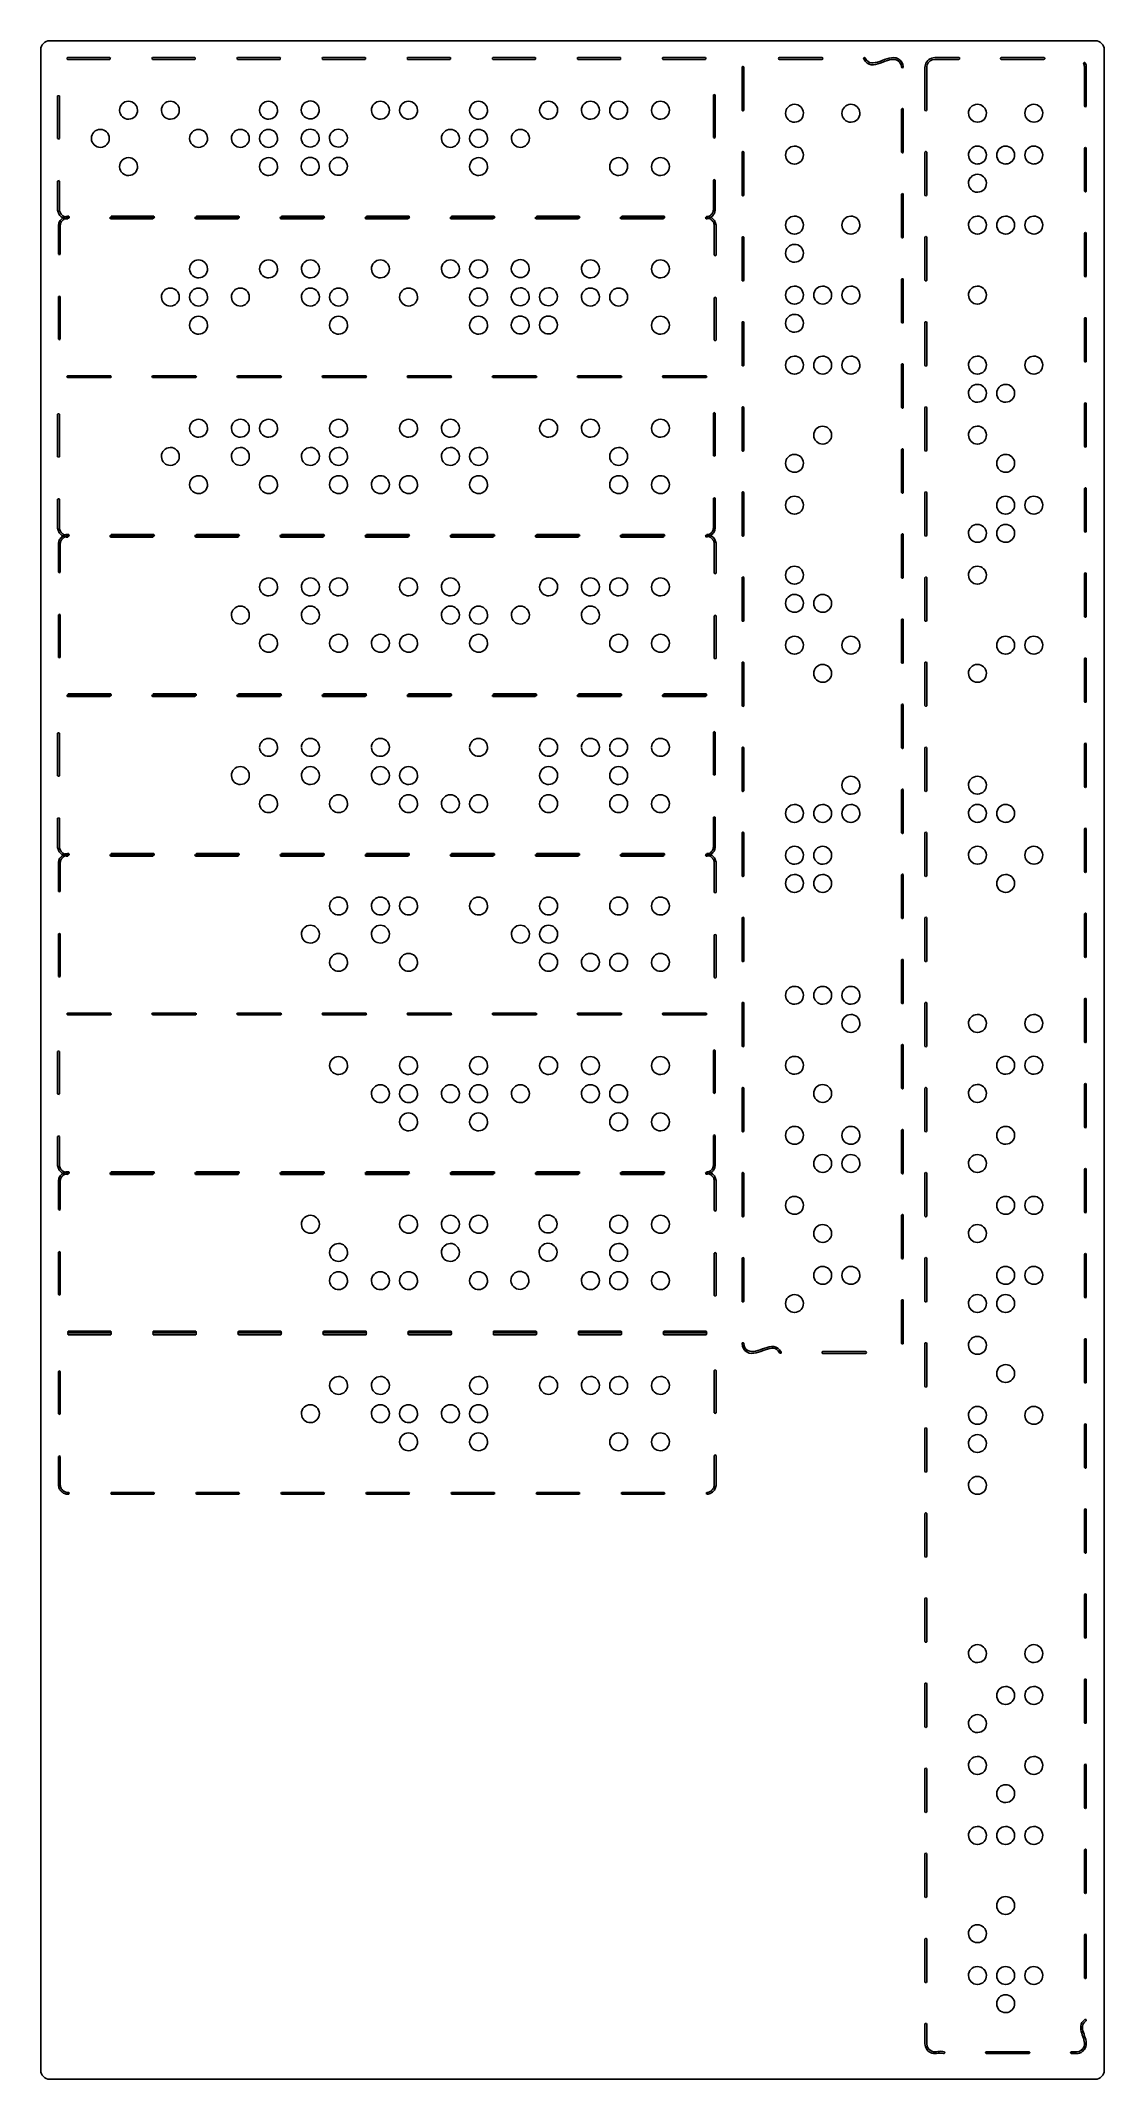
# Model space of a CAD drawing. Extents: x 0 to 120, y 0 to 230.
import ezdxf

# ---------------------------------------------------------------- set-up
doc = ezdxf.new("R2010")
doc.units = 0
doc.layers.add('Camada_1', color=7, linetype='CONTINUOUS')

msp = doc.modelspace()

# ---------------------------------------------------------------- linework, layer by layer
at = {"layer": 'Camada_1', "color": 7}
for points in [[(1.100001, 230.09983), (119.1, 230.09983)], [(0.1, 1.09983), (0.1, 229.09983)], [(3.101574, 228.19998), (7.900402, 228.19998)], [(7.900402, 227.99881), (3.101574, 227.99881)], [(12.701184, 228.19998), (17.500012, 228.19998)], [(17.500012, 227.99881), (12.701184, 227.99881)], [(22.300793, 228.19998), (27.101574, 228.19998)], [(27.101574, 227.99881), (22.300793, 227.99881)], [(31.900402, 228.19998), (36.701184, 228.19998)], [(36.701184, 227.99881), (31.900402, 227.99881)], [(41.500012, 228.19997), (46.300793, 228.19998)], [(46.300793, 227.9988), (41.500012, 227.9988)], [(51.101574, 228.19998), (55.900402, 228.19998)], [(55.900402, 227.99881), (51.101574, 227.99881)], [(60.701184, 228.19998), (65.500012, 228.19998)], [(65.500012, 227.99881), (60.701184, 227.99881)], [(70.300793, 228.19998), (75.101575, 228.19998)], [(75.101575, 227.99881), (70.300793, 227.99881)], [(83.44316, 228.199), (88.24394, 228.199)], [(88.24394, 227.999781), (83.44316, 227.999781)], [(96.75959, 227.890406), (96.75759, 227.890406)], [(103.688734, 227.998875), (100.97389, 227.998875), (100.971941, 227.998875)], [(100.975844, 228.200047), (103.688734, 228.200047)], [(108.489516, 228.200047), (113.288344, 228.200047)], [(113.288344, 227.998875), (108.489516, 227.998875)], [(120.1, 229.09983), (120.1, 1.09983)], [(79.22831, 222.298609), (79.22831, 227.099391)], [(79.42947, 227.099391), (79.42947, 222.298609)], [(99.874282, 222.299656), (99.874281, 227.100437)], [(100.0735, 227.100437), (100.0735, 222.299656)], [(100.114519, 227.369969), (100.114519, 227.368016)], [(117.874282, 222.756688), (117.874282, 227.098485), (117.874282, 227.100435)], [(118.073502, 227.100438), (118.073502, 222.756688)], [(2.000012, 219.07107), (2.000012, 223.8699)], [(2.201184, 223.8699), (2.201184, 219.07107)], [(76.000012, 219.1863), (76.000012, 223.98513)], [(76.201185, 223.98513), (76.201185, 219.1863)], [(97.22831, 217.556422), (97.22831, 222.35525)], [(97.42947, 222.35525), (97.42947, 217.556422)], [(79.22831, 212.699), (79.22831, 217.499781)], [(79.42947, 217.499781), (79.42947, 212.699)], [(99.874281, 212.700047), (99.874281, 217.498875)], [(100.073499, 217.498875), (100.073499, 212.700047)], [(117.874285, 213.157078), (117.874285, 217.955906)], [(118.073505, 217.955906), (118.073505, 213.157078)], [(2.000013, 211.10049), (2.000013, 214.27041)], [(2.101575, 214.37001), (2.101574, 214.3699)], [(2.201184, 214.2703), (2.201184, 211.10038)], [(76.000005, 211.1), (76.000005, 214.38516)], [(76.101568, 214.48476), (76.101575, 214.48513)], [(76.201185, 214.38553), (76.201185, 211.10038)], [(97.22831, 207.956813), (97.22831, 212.755641)], [(97.42947, 212.755641), (97.42947, 207.956813)], [(2.878908, 210.0224), (2.875008, 210.0224), (2.773445, 210.0497), (2.671883, 210.0849), (2.576183, 210.1318), (2.484383, 210.1865), (2.400403, 210.2509), (2.322273, 210.3212), (2.251963, 210.3993), (2.187513, 210.4833), (2.132823, 210.5751), (2.087903, 210.6688), (2.087903, 210.6708)], [(2.978505, 210.27567), (2.974605, 210.27567), (2.873042, 210.24837), (2.77148, 210.21317), (2.67578, 210.16627), (2.58398, 210.11157), (2.5, 210.04707), (2.42187, 209.97677), (2.35156, 209.89867), (2.28711, 209.81467), (2.23242, 209.72287), (2.1875, 209.62917), (2.1875, 209.62717)], [(2.271494, 210.74881), (2.308604, 210.67071), (2.353524, 210.59651), (2.406254, 210.52621), (2.462894, 210.46181), (2.527344, 210.40521), (2.597654, 210.35251), (2.671874, 210.30761), (2.750004, 210.27051), (2.832034, 210.24121), (2.923834, 210.21781)], [(2.371091, 209.54925), (2.408201, 209.62735), (2.453121, 209.70155), (2.505851, 209.77185), (2.562491, 209.83625), (2.626941, 209.89285), (2.697251, 209.94555), (2.771471, 209.99045), (2.849601, 210.02755), (2.931631, 210.05685), (3.023431, 210.08025)], [(7.958996, 210.19998), (12.757824, 210.19998)], [(12.757824, 209.99881), (7.958996, 209.99881)], [(12.857421, 210.29925), (8.058593, 210.29925)], [(8.058593, 210.09809), (12.857421, 210.09809)], [(17.558606, 210.19998), (22.357434, 210.19998)], [(22.357434, 209.99881), (17.558606, 209.99881)], [(22.457031, 210.29925), (17.658203, 210.29925)], [(17.658203, 210.09809), (22.457031, 210.09809)], [(27.158215, 210.19998), (31.958996, 210.19998)], [(31.958996, 209.99881), (27.158215, 209.99881)], [(32.058593, 210.29925), (27.257812, 210.29925)], [(27.257812, 210.09809), (32.058593, 210.09809)], [(36.757824, 210.19998), (41.558606, 210.19998)], [(41.558606, 209.99881), (36.757824, 209.99881)], [(41.658203, 210.29925), (36.857421, 210.29925)], [(36.857421, 210.09809), (41.658203, 210.09809)], [(46.357434, 210.19998), (51.158215, 210.19998)], [(51.158215, 209.99881), (46.357434, 209.99881)], [(51.257812, 210.29925), (46.457031, 210.29925)], [(46.457031, 210.09809), (51.257812, 210.09809)], [(55.958996, 210.19998), (60.757824, 210.19998)], [(60.757824, 209.99881), (55.958996, 209.99881)], [(60.857421, 210.29925), (56.058593, 210.29925)], [(56.058593, 210.09809), (60.857421, 210.09809)], [(65.558605, 210.19998), (70.357434, 210.19998)], [(70.357434, 209.99881), (65.558605, 209.99881)], [(70.457031, 210.29925), (65.658202, 210.29925)], [(65.658202, 210.09809), (70.457031, 210.09809)], [(75.365245, 210.23901), (75.451185, 210.27021), (75.531265, 210.30731), (75.605485, 210.35221), (75.673845, 210.40491), (75.738295, 210.46151), (75.794935, 210.52591), (75.847665, 210.59621), (75.892585, 210.67041), (75.929695, 210.74851), (75.960945, 210.83051), (75.982425, 210.91641)], [(76.177745, 210.87772), (76.177745, 210.87572), (76.152355, 210.7722), (76.115245, 210.67064), (76.068375, 210.57494), (76.013685, 210.48314), (75.951185, 210.39914), (75.878915, 210.32104), (75.800785, 210.25074), (75.716805, 210.18634), (75.625005, 210.13164), (75.529305, 210.08474), (75.431645, 210.04954), (75.427745, 210.04954)], [(75.464841, 210.05906), (75.550781, 210.02786), (75.630861, 209.99076), (75.705081, 209.94586), (75.773441, 209.89316), (75.837891, 209.83656), (75.894531, 209.77206), (75.947261, 209.70176), (75.992181, 209.62756), (76.029291, 209.54946), (76.060541, 209.46746), (76.082021, 209.38156)], [(76.277341, 209.42035), (76.277341, 209.42235), (76.251951, 209.52586), (76.214841, 209.62742), (76.167971, 209.72312), (76.113281, 209.81492), (76.050781, 209.89892), (75.978511, 209.97702), (75.900381, 210.04732), (75.816401, 210.11172), (75.724601, 210.16642), (75.628901, 210.21332), (75.531241, 210.24852), (75.527341, 210.24852)], [(2.09961, 209.19748), (2.09961, 206.02756)], [(2.300781, 206.02777), (2.300781, 209.19769)], [(76.099601, 209.19796), (76.099601, 205.91281)], [(76.300781, 205.91253), (76.300781, 209.19769)], [(79.22831, 203.099391), (79.22831, 207.898219)], [(79.42947, 207.898219), (79.42947, 203.099391)], [(99.874281, 203.100438), (99.874281, 207.899266)], [(100.073499, 207.899266), (100.073499, 203.100438)], [(117.874285, 203.555516), (117.874285, 208.356297)], [(118.073505, 208.356297), (118.073505, 203.555516)], [(2.201172, 205.92796), (2.201171, 205.92817)], [(76.201164, 205.81321), (76.201171, 205.81293)], [(97.22831, 198.35525), (97.22831, 203.156031)], [(97.42947, 203.156031), (97.42947, 198.35525)], [(2.099609, 201.226997), (2.099609, 196.428168)], [(2.300781, 196.428168), (2.300781, 201.226997)], [(76.099609, 201.111762), (76.099609, 196.312934)], [(76.300781, 196.312934), (76.300781, 201.111762)], [(79.22831, 193.499781), (79.22831, 198.298609)], [(79.42947, 198.298609), (79.42947, 193.499781)], [(99.874281, 193.498875), (99.874281, 198.299656)], [(100.073499, 198.299656), (100.073499, 193.498875)], [(117.874285, 193.955906), (117.874285, 198.756688)], [(118.073505, 198.756688), (118.073505, 193.955906)], [(97.22831, 188.755641), (97.22831, 193.556422)], [(97.42947, 193.556422), (97.42947, 188.755641)], [(3.101574, 192.299574), (7.900402, 192.299574)], [(7.900402, 192.098402), (3.101574, 192.098402)], [(7.999999, 192.299262), (3.201171, 192.299262)], [(3.201171, 192.09809), (7.999999, 192.09809)], [(12.701184, 192.299574), (17.500012, 192.299574)], [(17.500012, 192.098402), (12.701184, 192.098402)], [(17.599609, 192.299262), (12.800781, 192.299262)], [(12.800781, 192.09809), (17.599609, 192.09809)], [(22.300793, 192.299574), (27.101574, 192.299574)], [(27.101574, 192.098402), (22.300793, 192.098402)], [(27.201171, 192.299262), (22.40039, 192.299262)], [(22.40039, 192.09809), (27.201171, 192.09809)], [(31.900402, 192.299574), (36.701184, 192.299574)], [(36.701184, 192.098402), (31.900402, 192.098402)], [(36.800781, 192.299262), (31.999999, 192.299262)], [(31.999999, 192.09809), (36.800781, 192.09809)], [(41.500012, 192.299574), (46.300793, 192.299574)], [(46.300793, 192.098402), (41.500012, 192.098402)], [(46.40039, 192.299262), (41.599609, 192.299262)], [(41.599609, 192.09809), (46.40039, 192.09809)], [(51.101574, 192.299574), (55.900402, 192.299574)], [(55.900402, 192.098402), (51.101574, 192.098402)], [(55.999999, 192.299262), (51.201171, 192.299262)], [(51.201171, 192.09809), (55.999999, 192.09809)], [(60.701184, 192.299574), (65.500012, 192.299574)], [(65.500012, 192.098402), (60.701184, 192.098402)], [(65.599609, 192.299262), (60.800781, 192.299262)], [(60.800781, 192.09809), (65.599609, 192.09809)], [(70.300793, 192.299574), (75.101574, 192.299574)], [(75.101574, 192.098402), (70.300793, 192.098402)], [(75.201171, 192.299262), (70.40039, 192.299262)], [(70.40039, 192.09809), (75.201171, 192.09809)], [(79.22831, 183.898219), (79.22831, 188.699)], [(79.42947, 188.699), (79.42947, 183.898219)], [(99.874281, 183.899266), (99.874281, 188.700047)], [(100.073499, 188.700047), (100.073499, 183.899266)], [(117.874285, 184.356297), (117.874285, 189.157078)], [(118.073505, 189.157078), (118.073505, 184.356297)], [(2.000012, 183.170667), (2.000012, 187.969496)], [(2.201184, 187.969496), (2.201184, 183.170667)], [(76.000012, 183.285902), (76.000012, 188.08473)], [(76.201184, 188.08473), (76.201184, 183.285902)], [(97.22831, 179.156031), (97.22831, 183.956813)], [(97.42947, 183.956813), (97.42947, 179.156031)], [(117.874285, 174.756688), (117.874285, 179.555516)], [(118.073505, 179.555516), (118.073505, 174.756688)], [(2.000013, 175.200004), (2.000013, 178.369926)], [(2.201184, 178.369886), (2.201184, 175.199964)], [(76.000004, 175.199911), (76.000004, 178.485068)], [(76.201184, 178.48512), (76.201184, 175.199963)], [(79.22831, 174.29861), (79.22831, 179.099391)], [(79.42947, 179.09939), (79.42947, 174.298608)], [(99.874281, 174.299656), (99.874281, 179.100438)], [(100.073499, 179.100438), (100.073499, 174.299656)], [(2.271494, 174.848402), (2.308604, 174.770272), (2.353524, 174.696052), (2.406254, 174.625742), (2.462894, 174.561292), (2.527344, 174.504652), (2.597654, 174.451922), (2.671874, 174.407002), (2.750004, 174.369892), (2.832034, 174.340592), (2.923834, 174.317152)], [(75.365244, 174.338588), (75.451184, 174.369838), (75.531264, 174.406948), (75.605484, 174.451868), (75.673844, 174.504598), (75.738294, 174.561238), (75.794934, 174.625688), (75.847664, 174.695998), (75.892584, 174.770218), (75.929694, 174.848348), (75.960944, 174.930378), (75.982424, 175.016318)], [(76.177744, 174.977307), (76.177744, 174.975307), (76.152354, 174.871791), (76.115244, 174.770229), (76.068374, 174.674529), (76.013684, 174.582729), (75.951184, 174.498749), (75.878914, 174.420619), (75.800784, 174.350309), (75.716804, 174.285859), (75.625004, 174.231169), (75.529304, 174.184299), (75.431644, 174.149139), (75.427744, 174.149139)], [(2.878908, 174.121837), (2.875008, 174.121837), (2.773445, 174.149177), (2.671883, 174.184337), (2.576183, 174.231207), (2.484383, 174.285897), (2.400403, 174.350347), (2.322273, 174.420657), (2.251963, 174.498787), (2.187513, 174.582767), (2.132823, 174.674567), (2.087903, 174.768317), (2.087903, 174.770317)], [(2.09961, 173.297257), (2.09961, 170.127335)], [(2.978505, 174.375424), (2.974605, 174.375424), (2.873042, 174.348084), (2.77148, 174.312924), (2.67578, 174.266054), (2.58398, 174.211364), (2.5, 174.146914), (2.42187, 174.076604), (2.35156, 173.998474), (2.28711, 173.914494), (2.23242, 173.822694), (2.1875, 173.728944), (2.1875, 173.726944)], [(2.300781, 170.127375), (2.300781, 173.297297)], [(2.371091, 173.648859), (2.408201, 173.726989), (2.453121, 173.801209), (2.505851, 173.871519), (2.562491, 173.935969), (2.626941, 173.992609), (2.697251, 174.045339), (2.771471, 174.090259), (2.849601, 174.127369), (2.931631, 174.156669), (3.023431, 174.180109)], [(7.958996, 174.299574), (12.757824, 174.299574)], [(12.757824, 174.098402), (7.958996, 174.098402)], [(12.857421, 174.398859), (8.058593, 174.398859)], [(8.058593, 174.197687), (12.857421, 174.197687)], [(17.558606, 174.299574), (22.357434, 174.299574)], [(22.357434, 174.098402), (17.558606, 174.098402)], [(22.457031, 174.398859), (17.658203, 174.398859)], [(17.658203, 174.197687), (22.457031, 174.197687)], [(27.158215, 174.299574), (31.958996, 174.299574)], [(31.958996, 174.098402), (27.158215, 174.098402)], [(32.058593, 174.398859), (27.257812, 174.398859)], [(27.257812, 174.197687), (32.058593, 174.197687)], [(36.757824, 174.299574), (41.558606, 174.299574)], [(41.558606, 174.098402), (36.757824, 174.098402)], [(41.658203, 174.398859), (36.857421, 174.398859)], [(36.857421, 174.197687), (41.658203, 174.197687)], [(46.357434, 174.299574), (51.158215, 174.299574)], [(51.158215, 174.098402), (46.357434, 174.098402)], [(51.257812, 174.398859), (46.457031, 174.398859)], [(46.457031, 174.197687), (51.257812, 174.197687)], [(55.958996, 174.299574), (60.757824, 174.299574)], [(60.757824, 174.098402), (55.958996, 174.098402)], [(60.857421, 174.398859), (56.058593, 174.398859)], [(56.058593, 174.197687), (60.857421, 174.197687)], [(65.558605, 174.299574), (70.357434, 174.299574)], [(70.357434, 174.098402), (65.558605, 174.098402)], [(70.457031, 174.398859), (65.658202, 174.398859)], [(65.658202, 174.197687), (70.457031, 174.197687)], [(75.464841, 174.158673), (75.550781, 174.127423), (75.630861, 174.090313), (75.705081, 174.045393), (75.773441, 173.992663), (75.837891, 173.936023), (75.894531, 173.871573), (75.947261, 173.801263), (75.992181, 173.727043), (76.029291, 173.648913), (76.060541, 173.566883), (76.082021, 173.480943)], [(76.277341, 173.519954), (76.277341, 173.521954), (76.251951, 173.62547), (76.214841, 173.727032), (76.167971, 173.822732), (76.113281, 173.914532), (76.050781, 173.998512), (75.978511, 174.076642), (75.900381, 174.146952), (75.816401, 174.211402), (75.724601, 174.266092), (75.628901, 174.312962), (75.531241, 174.348122), (75.527341, 174.348122)], [(76.099601, 173.29735), (76.099601, 170.012193)], [(76.300781, 170.012141), (76.300781, 173.297298)], [(97.22831, 169.556422), (97.22831, 174.35525)], [(97.42947, 174.35525), (97.42947, 169.556422)], [(79.22831, 164.699), (79.22831, 169.499781)], [(79.42947, 169.499781), (79.42947, 164.699)], [(99.874281, 164.700047), (99.874281, 169.498875)], [(100.073499, 169.498875), (100.073499, 164.700047)], [(117.874285, 165.157078), (117.874285, 169.955906)], [(118.073505, 169.955906), (118.073505, 165.157078)], [(2.099609, 165.326594), (2.099609, 160.527766)], [(2.300781, 160.527766), (2.300781, 165.326594)], [(76.099609, 165.211356), (76.099609, 160.412526)], [(76.300781, 160.412526), (76.300781, 165.211356)], [(97.22831, 159.956813), (97.22831, 164.755641)], [(97.42947, 164.755641), (97.42947, 159.956813)], [(79.22831, 155.099391), (79.22831, 159.898219)], [(79.42947, 159.898219), (79.42947, 155.099391)], [(99.874281, 155.100438), (99.874281, 159.899266)], [(100.073499, 159.899266), (100.073499, 155.100438)], [(117.874285, 155.555516), (117.874285, 160.356297)], [(118.073505, 160.356297), (118.073505, 155.555516)], [(3.101574, 156.299576), (7.900402, 156.299576)], [(7.900402, 156.098416), (3.101574, 156.098416)], [(7.999999, 156.398846), (3.201171, 156.398846)], [(3.201171, 156.197686), (7.999999, 156.197686)], [(12.701184, 156.299576), (17.500012, 156.299576)], [(17.500012, 156.098416), (12.701184, 156.098416)], [(17.599609, 156.398846), (12.800781, 156.398846)], [(12.800781, 156.197686), (17.599609, 156.197686)], [(22.300793, 156.299576), (27.101574, 156.299576)], [(27.101574, 156.098416), (22.300793, 156.098416)], [(27.201171, 156.398846), (22.40039, 156.398846)], [(22.40039, 156.197686), (27.201171, 156.197686)], [(31.900402, 156.299576), (36.701184, 156.299576)], [(36.701184, 156.098416), (31.900402, 156.098416)], [(36.800781, 156.398846), (31.999999, 156.398846)], [(31.999999, 156.197686), (36.800781, 156.197686)], [(41.500012, 156.299576), (46.300793, 156.299576)], [(46.300793, 156.098416), (41.500012, 156.098416)], [(46.40039, 156.398846), (41.599609, 156.398846)], [(41.599609, 156.197686), (46.40039, 156.197686)], [(51.101574, 156.299576), (55.900402, 156.299576)], [(55.900402, 156.098416), (51.101574, 156.098416)], [(55.999999, 156.398846), (51.201171, 156.398846)], [(51.201171, 156.197686), (55.999999, 156.197686)], [(60.701184, 156.299576), (65.500012, 156.299576)], [(65.500012, 156.098416), (60.701184, 156.098416)], [(65.599609, 156.398846), (60.800781, 156.398846)], [(60.800781, 156.197686), (65.599609, 156.197686)], [(70.300793, 156.299576), (75.101574, 156.299576)], [(75.101574, 156.098416), (70.300793, 156.098416)], [(75.201171, 156.398846), (70.40039, 156.398846)], [(70.40039, 156.197686), (75.201171, 156.197686)], [(97.22831, 150.35525), (97.22831, 155.156031)], [(97.42947, 155.156031), (97.42947, 150.35525)], [(2.000012, 147.170666), (2.000012, 151.969496)], [(2.201184, 151.969496), (2.201184, 147.170666)], [(76.000012, 147.285906), (76.000012, 152.084736)], [(76.201184, 152.084736), (76.201184, 147.285906)], [(79.22831, 145.499781), (79.22831, 150.298609)], [(79.42947, 150.298609), (79.42947, 145.499781)], [(99.874281, 145.498875), (99.874281, 150.299656)], [(100.073499, 150.299656), (100.073499, 145.498875)], [(117.874285, 145.955906), (117.874285, 150.756688)], [(118.073505, 150.756688), (118.073505, 145.955906)], [(97.22831, 140.755641), (97.22831, 145.556422)], [(97.42947, 145.556422), (97.42947, 140.755641)], [(2.000013, 139.200186), (2.000013, 142.370106)], [(2.101575, 142.469706), (2.101574, 142.469496)], [(2.201184, 142.369896), (2.201184, 139.199976)], [(76.000004, 139.199696), (76.000004, 142.484846)], [(76.101567, 142.584446), (76.101574, 142.584736)], [(76.201184, 142.485136), (76.201184, 139.199976)], [(79.22831, 135.898219), (79.22831, 140.699)], [(79.42947, 140.699), (79.42947, 135.898219)], [(99.874281, 135.899266), (99.874281, 140.700047)], [(100.073499, 140.700047), (100.073499, 135.899266)], [(117.874285, 136.356297), (117.874285, 141.157078)], [(118.073505, 141.157078), (118.073505, 136.356297)], [(2.878908, 138.121996), (2.875008, 138.121996), (2.773445, 138.149296), (2.671883, 138.184496), (2.576183, 138.231396), (2.484383, 138.286096), (2.400403, 138.350596), (2.322273, 138.420896), (2.251963, 138.498996), (2.187513, 138.582996), (2.132823, 138.674796), (2.087903, 138.768496), (2.087903, 138.770496)], [(2.978505, 138.375376), (2.974605, 138.375376), (2.873042, 138.348076), (2.77148, 138.312876), (2.67578, 138.265976), (2.58398, 138.211276), (2.5, 138.146776), (2.42187, 138.076476), (2.35156, 137.998376), (2.28711, 137.914376), (2.23242, 137.822576), (2.1875, 137.728876), (2.1875, 137.726876)], [(2.271494, 138.848416), (2.308604, 138.770316), (2.353524, 138.696116), (2.406254, 138.625816), (2.462894, 138.561416), (2.527344, 138.504816), (2.597654, 138.452116), (2.671874, 138.407216), (2.750004, 138.370116), (2.832034, 138.340816), (2.923834, 138.317416)], [(2.371091, 137.648856), (2.408201, 137.726956), (2.453121, 137.801156), (2.505851, 137.871456), (2.562491, 137.935856), (2.626941, 137.992556), (2.697251, 138.045256), (2.771471, 138.090156), (2.849601, 138.127256), (2.931631, 138.156556), (3.023431, 138.179956)], [(7.958996, 138.299576), (12.757824, 138.299576)], [(12.757824, 138.098416), (7.958996, 138.098416)], [(12.857421, 138.398856), (8.058593, 138.398856)], [(8.058593, 138.197686), (12.857421, 138.197686)], [(17.558606, 138.299576), (22.357434, 138.299576)], [(22.357434, 138.098416), (17.558606, 138.098416)], [(22.457031, 138.398856), (17.658203, 138.398856)], [(17.658203, 138.197686), (22.457031, 138.197686)], [(27.158215, 138.299576), (31.958996, 138.299576)], [(31.958996, 138.098416), (27.158215, 138.098416)], [(32.058593, 138.398856), (27.257812, 138.398856)], [(27.257812, 138.197686), (32.058593, 138.197686)], [(36.757824, 138.299576), (41.558606, 138.299576)], [(41.558606, 138.098416), (36.757824, 138.098416)], [(41.658203, 138.398856), (36.857421, 138.398856)], [(36.857421, 138.197686), (41.658203, 138.197686)], [(46.357434, 138.299576), (51.158215, 138.299576)], [(51.158215, 138.098416), (46.357434, 138.098416)], [(51.257812, 138.398856), (46.457031, 138.398856)], [(46.457031, 138.197686), (51.257812, 138.197686)], [(55.958996, 138.299576), (60.757824, 138.299576)], [(60.757824, 138.098416), (55.958996, 138.098416)], [(60.857421, 138.398856), (56.058593, 138.398856)], [(56.058593, 138.197686), (60.857421, 138.197686)], [(65.558605, 138.299576), (70.357434, 138.299576)], [(70.357434, 138.098416), (65.558605, 138.098416)], [(70.457031, 138.398856), (65.658202, 138.398856)], [(65.658202, 138.197686), (70.457031, 138.197686)], [(75.365244, 138.338596), (75.451184, 138.369796), (75.531264, 138.406896), (75.605484, 138.451796), (75.673844, 138.504496), (75.738294, 138.561096), (75.794934, 138.625596), (75.847664, 138.695896), (75.892584, 138.770096), (75.929694, 138.848196), (75.960944, 138.930196), (75.982424, 139.016096)], [(76.177744, 138.977316), (76.177744, 138.975316), (76.152354, 138.871806), (76.115244, 138.770236), (76.068374, 138.674536), (76.013684, 138.582736), (75.951184, 138.498736), (75.878914, 138.420636), (75.800784, 138.350336), (75.716804, 138.285936), (75.625004, 138.231236), (75.529304, 138.184336), (75.431644, 138.149136), (75.427744, 138.149136)], [(75.464841, 138.158656), (75.550781, 138.127456), (75.630861, 138.090356), (75.705081, 138.045456), (75.773441, 137.992756), (75.837891, 137.936156), (75.894531, 137.871656), (75.947261, 137.801356), (75.992181, 137.727156), (76.029291, 137.649056), (76.060541, 137.567056), (76.082021, 137.481156)], [(76.277341, 137.519946), (76.277341, 137.521946), (76.251951, 137.625466), (76.214841, 137.727026), (76.167971, 137.822726), (76.113281, 137.914526), (76.050781, 137.998526), (75.978511, 138.076626), (75.900381, 138.146926), (75.816401, 138.211326), (75.724601, 138.266026), (75.628901, 138.312926), (75.531241, 138.348126), (75.527341, 138.348126)], [(2.09961, 137.297186), (2.09961, 134.127266)], [(2.300781, 134.127366), (2.300781, 137.297286)], [(76.099601, 137.297566), (76.099601, 134.012406)], [(76.300781, 134.012136), (76.300781, 137.297286)], [(97.22831, 131.156031), (97.22831, 135.956813)], [(97.42947, 135.956813), (97.42947, 131.156031)], [(2.201172, 134.027666), (2.201171, 134.027766)], [(76.201164, 133.912806), (76.201171, 133.912536)], [(99.874281, 126.29966), (99.874281, 131.100438)], [(100.073499, 131.100438), (100.073499, 126.29966)], [(117.874285, 126.75669), (117.874285, 131.555516)], [(118.073505, 131.555516), (118.073505, 126.75669)], [(2.099609, 129.326596), (2.099609, 124.527766)], [(2.300781, 124.527766), (2.300781, 129.326596)], [(76.099609, 129.211366), (76.099609, 124.412536)], [(76.300781, 124.412536), (76.300781, 129.211366)], [(79.22831, 126.29861), (79.22831, 131.099391)], [(79.42947, 131.09939), (79.42947, 126.29861)], [(97.22831, 121.55642), (97.22831, 126.35525)], [(97.42947, 126.35525), (97.42947, 121.55642)], [(117.874285, 117.15708), (117.874285, 121.95591)], [(118.073505, 121.95591), (118.073505, 117.15708)], [(3.101574, 120.399176), (7.900402, 120.399176)], [(7.900402, 120.198016), (3.101574, 120.198016)], [(7.999999, 120.398856), (3.201171, 120.398856)], [(3.201171, 120.197686), (7.999999, 120.197686)], [(12.701184, 120.399176), (17.500012, 120.399176)], [(17.500012, 120.198016), (12.701184, 120.198016)], [(17.599609, 120.398856), (12.800781, 120.398856)], [(12.800781, 120.197686), (17.599609, 120.197686)], [(22.300793, 120.399176), (27.101574, 120.399176)], [(27.101574, 120.198016), (22.300793, 120.198016)], [(27.201171, 120.398856), (22.40039, 120.398856)], [(22.40039, 120.197686), (27.201171, 120.197686)], [(31.900402, 120.399176), (36.701184, 120.399176)], [(36.701184, 120.198016), (31.900402, 120.198016)], [(36.800781, 120.398856), (31.999999, 120.398856)], [(31.999999, 120.197686), (36.800781, 120.197686)], [(41.500012, 120.399176), (46.300793, 120.399176)], [(46.300793, 120.198016), (41.500012, 120.198016)], [(46.40039, 120.398856), (41.599609, 120.398856)], [(41.599609, 120.197686), (46.40039, 120.197686)], [(51.101574, 120.399176), (55.900402, 120.399176)], [(55.900402, 120.198016), (51.101574, 120.198016)], [(55.999999, 120.398856), (51.201171, 120.398856)], [(51.201171, 120.197686), (55.999999, 120.197686)], [(60.701184, 120.399176), (65.500012, 120.399176)], [(65.500012, 120.198016), (60.701184, 120.198016)], [(65.599609, 120.398856), (60.800781, 120.398856)], [(60.800781, 120.197686), (65.599609, 120.197686)], [(70.300793, 120.399176), (75.101574, 120.399176)], [(75.101574, 120.198016), (70.300793, 120.198016)], [(75.201171, 120.398856), (70.40039, 120.398856)], [(70.40039, 120.197686), (75.201171, 120.197686)], [(79.22831, 116.699), (79.22831, 121.49978)], [(79.42947, 121.49978), (79.42947, 116.699)], [(99.874281, 116.70005), (99.874281, 121.49887)], [(100.073499, 121.49887), (100.073499, 116.70005)], [(2.000012, 111.270266), (2.000012, 116.069096)], [(2.201184, 116.069096), (2.201184, 111.270266)], [(76.000012, 111.385506), (76.000012, 116.184326)], [(76.201184, 116.184326), (76.201184, 111.385506)], [(97.22831, 111.95681), (97.22831, 116.75564)], [(97.42947, 116.75564), (97.42947, 111.95681)], [(79.22831, 107.09939), (79.22831, 111.90017)], [(79.42947, 111.90017), (79.42947, 107.09939)], [(99.874281, 107.10044), (99.874281, 111.89927)], [(100.073499, 111.89927), (100.073499, 107.10044)], [(117.874285, 107.55552), (117.874285, 112.3563)], [(118.073505, 112.3563), (118.073505, 107.55552)], [(2.000013, 103.299686), (2.000013, 106.469606)], [(2.101575, 106.569206), (2.101574, 106.569096)], [(2.201184, 106.469496), (2.201184, 103.299576)], [(76.000004, 103.299196), (76.000004, 106.584356)], [(76.101567, 106.683956), (76.101574, 106.684326)], [(76.201184, 106.584726), (76.201184, 103.299576)], [(97.22831, 102.35525), (97.22831, 107.15603)], [(97.42947, 107.15603), (97.42947, 102.35525)], [(2.878908, 102.221596), (2.875008, 102.221596), (2.773445, 102.248896), (2.671883, 102.284096), (2.576183, 102.330996), (2.484383, 102.385696), (2.400403, 102.450096), (2.322273, 102.520396), (2.251963, 102.598496), (2.187513, 102.682496), (2.132823, 102.774296), (2.087903, 102.867996), (2.087903, 102.869996)], [(2.09961, 101.396676), (2.09961, 98.226756)], [(2.978505, 102.474866), (2.974605, 102.474866), (2.873042, 102.447566), (2.77148, 102.412366), (2.67578, 102.365466), (2.58398, 102.310766), (2.5, 102.246266), (2.42187, 102.175966), (2.35156, 102.097866), (2.28711, 102.013866), (2.23242, 101.922066), (2.1875, 101.828366), (2.1875, 101.826366)], [(2.271494, 102.948016), (2.308604, 102.869916), (2.353524, 102.795716), (2.406254, 102.725416), (2.462894, 102.661016), (2.527344, 102.604416), (2.597654, 102.551716), (2.671874, 102.506816), (2.750004, 102.469716), (2.832034, 102.440416), (2.923834, 102.417016)], [(2.300781, 98.226966), (2.300781, 101.396886)], [(2.371091, 101.748446), (2.408201, 101.826546), (2.453121, 101.900746), (2.505851, 101.971046), (2.562491, 102.035446), (2.626941, 102.092046), (2.697251, 102.144746), (2.771471, 102.189646), (2.849601, 102.226746), (2.931631, 102.256046), (3.023431, 102.279446)], [(7.958996, 102.399176), (12.757824, 102.399176)], [(12.757824, 102.198016), (7.958996, 102.198016)], [(12.857421, 102.498446), (8.058593, 102.498446)], [(8.058593, 102.297286), (12.857421, 102.297286)], [(17.558606, 102.399176), (22.357434, 102.399176)], [(22.357434, 102.198016), (17.558606, 102.198016)], [(22.457031, 102.498446), (17.658203, 102.498446)], [(17.658203, 102.297286), (22.457031, 102.297286)], [(27.158215, 102.399176), (31.958996, 102.399176)], [(31.958996, 102.198016), (27.158215, 102.198016)], [(32.058593, 102.498446), (27.257812, 102.498446)], [(27.257812, 102.297286), (32.058593, 102.297286)], [(36.757824, 102.399176), (41.558606, 102.399176)], [(41.558606, 102.198016), (36.757824, 102.198016)], [(41.658203, 102.498446), (36.857421, 102.498446)], [(36.857421, 102.297286), (41.658203, 102.297286)], [(46.357434, 102.399176), (51.158215, 102.399176)], [(51.158215, 102.198016), (46.357434, 102.198016)], [(51.257812, 102.498446), (46.457031, 102.498446)], [(46.457031, 102.297286), (51.257812, 102.297286)], [(55.958996, 102.399176), (60.757824, 102.399176)], [(60.757824, 102.198016), (55.958996, 102.198016)], [(60.857421, 102.498446), (56.058593, 102.498446)], [(56.058593, 102.297286), (60.857421, 102.297286)], [(65.558605, 102.399176), (70.357434, 102.399176)], [(70.357434, 102.198016), (65.558605, 102.198016)], [(70.457031, 102.498446), (65.658202, 102.498446)], [(65.658202, 102.297286), (70.457031, 102.297286)], [(75.365244, 102.438206), (75.451184, 102.469406), (75.531264, 102.506506), (75.605484, 102.551406), (75.673844, 102.604106), (75.738294, 102.660706), (75.794934, 102.725106), (75.847664, 102.795406), (75.892584, 102.869606), (75.929694, 102.947706), (75.960944, 103.029706), (75.982424, 103.115606)], [(76.177744, 103.076916), (76.177744, 103.074916), (76.152354, 102.971396), (76.115244, 102.869836), (76.068374, 102.774136), (76.013684, 102.682336), (75.951184, 102.598336), (75.878914, 102.520236), (75.800784, 102.449936), (75.716804, 102.385536), (75.625004, 102.330836), (75.529304, 102.283936), (75.431644, 102.248736), (75.427744, 102.248736)], [(75.464841, 102.258256), (75.550781, 102.227056), (75.630861, 102.189956), (75.705081, 102.145056), (75.773441, 102.092356), (75.837891, 102.035756), (75.894531, 101.971256), (75.947261, 101.900956), (75.992181, 101.826756), (76.029291, 101.748656), (76.060541, 101.666656), (76.082021, 101.580756)], [(76.277341, 101.619546), (76.277341, 101.621546), (76.251951, 101.725056), (76.214841, 101.826626), (76.167971, 101.922326), (76.113281, 102.014126), (76.050781, 102.098126), (75.978511, 102.176226), (75.900381, 102.246526), (75.816401, 102.310926), (75.724601, 102.365626), (75.628901, 102.412526), (75.531241, 102.447726), (75.527341, 102.447726)], [(76.099601, 101.397156), (76.099601, 98.112006)], [(76.300781, 98.111726), (76.300781, 101.396886)], [(79.22831, 97.49978), (79.22831, 102.29861)], [(79.42947, 102.29861), (79.42947, 97.49978)], [(99.874281, 97.50083), (99.874281, 102.29966)], [(100.073499, 102.29966), (100.073499, 97.50083)], [(117.874285, 97.95591), (117.874285, 102.75669)], [(118.073505, 102.75669), (118.073505, 97.95591)], [(2.201172, 98.127156), (2.201171, 98.127366)], [(76.201164, 98.012406), (76.201171, 98.012126)], [(97.22831, 92.75564), (97.22831, 97.55642)], [(97.42947, 97.55642), (97.42947, 92.75564)], [(2.099609, 93.426196), (2.099609, 88.627366)], [(2.300781, 88.627366), (2.300781, 93.426196)], [(76.099609, 93.310956), (76.099609, 88.512126)], [(76.300781, 88.512126), (76.300781, 93.310956)], [(79.22831, 87.90017), (79.22831, 92.699)], [(79.42947, 92.699), (79.42947, 87.90017)], [(99.874281, 87.89927), (99.874281, 92.70005)], [(100.073499, 92.70005), (100.073499, 87.89927)], [(117.874285, 88.3563), (117.874285, 93.15708)], [(118.073505, 93.15708), (118.073505, 88.3563)], [(97.22831, 83.15603), (97.22831, 87.95681)], [(97.42947, 87.95681), (97.42947, 83.15603)], [(7.999999, 84.498446), (3.201171, 84.498446)], [(3.201171, 84.299576), (7.999999, 84.299576)], [(3.201171, 84.297286), (7.999999, 84.297286)], [(7.999999, 84.098416), (3.201171, 84.098416)], [(17.599609, 84.498446), (12.800781, 84.498446)], [(12.800781, 84.299576), (17.599609, 84.299576)], [(12.800781, 84.297286), (17.599609, 84.297286)], [(17.599609, 84.098416), (12.800781, 84.098416)], [(27.201171, 84.498446), (22.40039, 84.498446)], [(22.40039, 84.299576), (27.201171, 84.299576)], [(22.40039, 84.297286), (27.201171, 84.297286)], [(27.201171, 84.098416), (22.40039, 84.098416)], [(36.800781, 84.498446), (31.999999, 84.498446)], [(31.999999, 84.299576), (36.800781, 84.299576)], [(31.999999, 84.297286), (36.800781, 84.297286)], [(36.800781, 84.098416), (31.999999, 84.098416)], [(46.40039, 84.498446), (41.599609, 84.498446)], [(41.599609, 84.299576), (46.40039, 84.299576)], [(41.599609, 84.297286), (46.40039, 84.297286)], [(46.40039, 84.098416), (41.599609, 84.098416)], [(55.999999, 84.498446), (51.201171, 84.498446)], [(51.201171, 84.299576), (55.999999, 84.299576)], [(51.201171, 84.297286), (55.999999, 84.297286)], [(55.999999, 84.098416), (51.201171, 84.098416)], [(65.599609, 84.498446), (60.800781, 84.498446)], [(60.800781, 84.299576), (65.599609, 84.299576)], [(60.800781, 84.297286), (65.599609, 84.297286)], [(65.599609, 84.098416), (60.800781, 84.098416)], [(75.201171, 84.498446), (70.40039, 84.498446)], [(70.40039, 84.299576), (75.201171, 84.299576)], [(70.40039, 84.297286), (75.201171, 84.297286)], [(75.201171, 84.098416), (70.40039, 84.098416)], [(99.874281, 78.29966), (99.874281, 83.10044)], [(100.073499, 83.10044), (100.073499, 78.29966)], [(117.874285, 78.75669), (117.874285, 83.55552)], [(118.073505, 83.55552), (118.073505, 78.75669)], [(79.89822, 82.30842), (79.90022, 82.30642)], [(88.35722, 82.199), (93.158, 82.199)], [(93.158, 81.9998), (88.35722, 81.9998)], [(2.099609, 75.170666), (2.099609, 79.969496)], [(2.300781, 79.969496), (2.300781, 75.170666)], [(76.099609, 75.285906), (76.099609, 80.084726)], [(76.300781, 80.084726), (76.300781, 75.285906)], [(117.874285, 69.15708), (117.874285, 73.95591)], [(118.073505, 73.95591), (118.073505, 69.15708)], [(99.874281, 68.70005), (99.874281, 73.50083)], [(100.073499, 73.50083), (100.073499, 68.70005)], [(2.09961, 67.200086), (2.09961, 70.370006)], [(2.201172, 70.469606), (2.201171, 70.469496)], [(2.300781, 70.369896), (2.300781, 67.199976)], [(76.099601, 67.199596), (76.099601, 70.484756)], [(76.201164, 70.584356), (76.201171, 70.584726)], [(76.300781, 70.485126), (76.300781, 67.199976)], [(2.978505, 66.121996), (2.974605, 66.121996), (2.873042, 66.149296), (2.77148, 66.184496), (2.67578, 66.231396), (2.58398, 66.286096), (2.5, 66.350496), (2.42187, 66.420796), (2.35156, 66.498896), (2.28711, 66.582896), (2.23242, 66.674696), (2.1875, 66.768396), (2.1875, 66.770396)], [(2.371091, 66.848416), (2.408201, 66.770316), (2.453121, 66.696116), (2.505851, 66.625816), (2.562491, 66.561416), (2.626941, 66.504816), (2.697251, 66.452116), (2.771471, 66.407216), (2.849601, 66.370116), (2.931631, 66.340816), (3.023431, 66.317416)], [(75.464841, 66.338606), (75.550781, 66.369806), (75.630861, 66.406906), (75.705081, 66.451806), (75.773441, 66.504506), (75.837891, 66.561106), (75.894531, 66.625506), (75.947261, 66.695806), (75.992181, 66.770006), (76.029291, 66.848106), (76.060541, 66.930106), (76.082021, 67.016006)], [(76.277341, 66.977316), (76.277341, 66.975316), (76.251951, 66.871796), (76.214841, 66.770236), (76.167971, 66.674536), (76.113281, 66.582736), (76.050781, 66.498736), (75.978511, 66.420636), (75.900381, 66.350336), (75.816401, 66.285936), (75.724601, 66.231236), (75.628901, 66.184336), (75.531241, 66.149136), (75.527341, 66.149136)], [(8.058593, 66.299576), (12.857421, 66.299576)], [(12.857421, 66.098416), (8.058593, 66.098416)], [(17.658203, 66.299576), (22.457031, 66.299576)], [(22.457031, 66.098416), (17.658203, 66.098416)], [(27.257812, 66.299576), (32.058593, 66.299576)], [(32.058593, 66.098416), (27.257812, 66.098416)], [(36.857421, 66.299576), (41.658203, 66.299576)], [(41.658203, 66.098416), (36.857421, 66.098416)], [(46.457031, 66.299576), (51.257812, 66.299576)], [(51.257812, 66.098416), (46.457031, 66.098416)], [(56.058593, 66.299576), (60.857421, 66.299576)], [(60.857421, 66.098416), (56.058593, 66.098416)], [(65.658202, 66.299576), (70.457031, 66.299576)], [(70.457031, 66.098416), (65.658202, 66.098416)], [(99.874281, 59.10044), (99.874281, 63.89927)], [(100.073499, 63.89927), (100.073499, 59.10044)], [(117.874285, 59.55747), (117.874285, 64.3563)], [(118.073505, 64.3563), (118.073505, 59.55747)], [(99.874281, 49.50083), (99.874281, 54.29966)], [(100.073499, 54.29966), (100.073499, 49.50083)], [(117.874285, 49.95591), (117.874285, 54.75669)], [(118.073505, 54.75669), (118.073505, 49.95591)], [(99.874281, 39.89927), (99.874281, 44.70005)], [(100.073499, 44.70005), (100.073499, 39.89927)], [(117.874285, 40.3563), (117.874285, 45.15708)], [(118.073505, 45.15708), (118.073505, 40.3563)], [(99.874281, 30.29966), (99.874281, 35.10044)], [(100.073499, 35.10044), (100.073499, 30.29966)], [(117.874285, 30.75669), (117.874285, 35.55747)], [(118.073505, 35.55747), (118.073505, 30.75669)], [(99.874281, 20.70005), (99.874281, 25.50083)], [(100.073499, 25.50083), (100.073499, 20.70005)], [(117.874285, 21.15708), (117.874285, 25.95591)], [(118.073505, 25.95591), (118.073505, 21.15708)], [(117.874285, 11.55747), (117.874285, 16.3563)], [(118.073505, 16.3563), (118.073505, 11.55747)], [(99.874281, 11.10044), (99.874281, 15.89927)], [(100.073499, 15.89927), (100.073499, 11.10044)], [(99.874277, 4.10038), (99.874281, 6.29966)], [(100.073499, 6.29966), (100.073499, 4.09848)], [(100.704359, 3.24106), (100.706309, 3.23906)], [(106.802016, 3.20004), (111.602797, 3.20004)], [(111.602797, 2.99888), (106.802016, 2.99888)], [(116.401625, 3.20004), (116.975843, 3.20004)], [(116.973891, 2.99895), (116.971937, 2.99895), (116.401625, 2.99895)], [(117.833266, 3.82894), (117.833266, 3.83094)], [(119.1, 0.09983), (1.100001, 0.09983)]]:
    msp.add_lwpolyline(points, dxfattribs=at)
for points in [[(1.100001, 230.09983)], [(83.34356, 228.099391)], [(92.95487, 228.054469)], [(108.387953, 228.100437)], [(117.776582, 227.571138)], [(2.101574, 223.97146)], [(76.101575, 224.08669)], [(2.201171, 196.326606)], [(76.201171, 196.211372)], [(2.101574, 188.071058)], [(76.101574, 188.186292)], [(2.101575, 178.469536)], [(76.101567, 178.584678)], [(2.201172, 170.027725)], [(76.201164, 169.912583)], [(2.201171, 160.426206)], [(76.201171, 160.310966)], [(2.101574, 152.071056)], [(76.101574, 152.186296)], [(2.201171, 124.426206)], [(76.201171, 124.310976)], [(2.101574, 116.170656)], [(76.101574, 116.285896)], [(2.201171, 88.525806)], [(76.201171, 88.410566)], [(79.22831, 83.10139)], [(88.25762, 82.0994)], [(2.201171, 80.071056)], [(76.201171, 80.186296)], [(106.702406, 3.10044)], [(116.302016, 3.10051)]]:
    msp.add_lwpolyline(points, close=True, dxfattribs=at)
for points in [[(0.1, 229.09983), (0.1, 229.65383), (0.546, 230.09983), (1.100001, 230.09983)], [(119.1, 230.09983), (119.654, 230.09983), (120.1, 229.65383), (120.1, 229.09983)], [(3.000012, 228.10038), (3.026734, 228.099962), (3.052512, 228.110258), (3.071593, 228.128971)], [(3.0723, 228.0711), (3.05316, 228.090242), (3.027078, 228.100806), (3.000012, 228.10038)], [(3.071593, 228.128971), (3.090674, 228.147683), (3.101471, 228.173255), (3.101574, 228.19998)], [(3.101574, 227.99881), (3.102003, 228.025876), (3.09144, 228.051959), (3.0723, 228.0711)], [(7.928994, 228.070399), (7.910279, 228.051316), (7.899983, 228.025535), (7.900402, 227.99881)], [(7.900402, 228.19998), (7.900622, 228.14506), (7.945092, 228.100594), (8.000012, 228.10038)], [(8.000012, 228.10038), (7.973284, 228.100279), (7.947709, 228.089482), (7.928994, 228.070399)], [(12.601574, 228.10038), (12.656494, 228.100594), (12.700965, 228.14506), (12.701184, 228.19998)], [(12.672593, 228.070399), (12.653878, 228.089482), (12.628302, 228.100279), (12.601574, 228.10038)], [(12.701184, 227.99881), (12.701604, 228.025535), (12.691307, 228.051316), (12.672593, 228.070399)], [(17.529286, 228.0711), (17.510146, 228.051959), (17.499584, 228.025876), (17.500012, 227.99881)], [(17.500012, 228.19998), (17.500116, 228.173255), (17.510913, 228.147683), (17.529994, 228.128971)], [(17.601574, 228.10038), (17.574508, 228.100806), (17.548426, 228.090242), (17.529286, 228.0711)], [(17.529994, 228.128971), (17.549075, 228.110258), (17.574852, 228.099962), (17.601574, 228.10038)], [(22.201183, 228.10038), (22.256103, 228.100594), (22.300574, 228.14506), (22.300793, 228.19998)], [(22.272202, 228.070399), (22.253487, 228.089482), (22.227911, 228.100279), (22.201183, 228.10038)], [(22.300793, 227.99881), (22.301213, 228.025535), (22.290916, 228.051316), (22.272202, 228.070399)], [(27.130165, 228.070399), (27.111451, 228.051316), (27.101154, 228.025535), (27.101574, 227.99881)], [(27.101574, 228.19998), (27.101793, 228.14506), (27.146264, 228.100594), (27.201184, 228.10038)], [(27.201184, 228.10038), (27.174456, 228.100279), (27.14888, 228.089482), (27.130165, 228.070399)], [(31.800792, 228.10038), (31.855712, 228.100594), (31.900183, 228.14506), (31.900402, 228.19998)], [(31.871811, 228.070399), (31.853096, 228.089482), (31.82752, 228.100279), (31.800792, 228.10038)], [(31.900402, 227.99881), (31.900822, 228.025535), (31.890525, 228.051316), (31.871811, 228.070399)], [(36.729775, 228.070399), (36.711061, 228.051316), (36.700764, 228.025535), (36.701184, 227.99881)], [(36.701184, 228.19998), (36.701403, 228.14506), (36.745874, 228.100594), (36.800794, 228.10038)], [(36.800794, 228.10038), (36.774066, 228.100279), (36.74849, 228.089482), (36.729775, 228.070399)], [(41.400402, 228.10037), (41.455322, 228.100584), (41.499793, 228.14505), (41.500012, 228.19997)], [(41.471421, 228.070389), (41.452706, 228.089472), (41.42713, 228.100269), (41.400402, 228.10037)], [(41.500012, 227.9988), (41.500432, 228.025525), (41.490135, 228.051306), (41.471421, 228.070389)], [(46.329381, 228.070396), (46.310666, 228.05131), (46.30037, 228.025527), (46.300793, 227.9988)], [(46.300793, 228.19998), (46.301012, 228.14506), (46.345483, 228.100594), (46.400403, 228.10038)], [(46.400403, 228.10038), (46.373673, 228.100279), (46.348096, 228.089481), (46.329381, 228.070396)], [(51.000012, 228.10038), (51.026734, 228.099962), (51.052511, 228.110258), (51.071592, 228.128971)], [(51.0723, 228.0711), (51.05316, 228.090242), (51.027078, 228.100806), (51.000012, 228.10038)], [(51.071592, 228.128971), (51.090673, 228.147683), (51.10147, 228.173255), (51.101574, 228.19998)], [(51.101574, 227.99881), (51.102002, 228.025876), (51.09144, 228.051959), (51.0723, 228.0711)], [(55.928993, 228.070399), (55.910279, 228.051316), (55.899982, 228.025535), (55.900402, 227.99881)], [(55.900402, 228.19998), (55.900621, 228.14506), (55.945092, 228.100594), (56.000012, 228.10038)], [(56.000012, 228.10038), (55.973284, 228.100279), (55.947708, 228.089482), (55.928993, 228.070399)], [(60.601574, 228.10038), (60.656494, 228.100594), (60.700965, 228.14506), (60.701184, 228.19998)], [(60.672593, 228.070399), (60.653878, 228.089482), (60.628302, 228.100279), (60.601574, 228.10038)], [(60.701184, 227.99881), (60.701604, 228.025535), (60.691307, 228.051316), (60.672593, 228.070399)], [(65.529286, 228.0711), (65.510146, 228.051959), (65.499584, 228.025876), (65.500012, 227.99881)], [(65.500012, 228.19998), (65.500116, 228.173255), (65.510913, 228.147683), (65.529994, 228.128971)], [(65.601574, 228.10038), (65.574508, 228.100806), (65.548426, 228.090242), (65.529286, 228.0711)], [(65.529994, 228.128971), (65.549075, 228.110258), (65.574852, 228.099962), (65.601574, 228.10038)], [(70.201183, 228.10038), (70.256103, 228.100594), (70.300574, 228.14506), (70.300793, 228.19998)], [(70.272202, 228.070399), (70.253487, 228.089482), (70.227911, 228.100279), (70.201183, 228.10038)], [(70.300793, 227.99881), (70.301213, 228.025535), (70.290916, 228.051316), (70.272202, 228.070399)], [(75.130166, 228.070399), (75.111452, 228.051316), (75.101155, 228.025535), (75.101575, 227.99881)], [(75.101575, 228.19998), (75.101794, 228.14506), (75.146265, 228.100594), (75.201185, 228.10038)], [(75.201185, 228.10038), (75.174457, 228.100279), (75.148881, 228.089482), (75.130166, 228.070399)], [(83.34355, 228.099391), (83.343764, 228.154315), (83.388236, 228.198786), (83.44316, 228.199)], [(83.44316, 227.999781), (83.38824, 228.000001), (83.343774, 228.04447), (83.34356, 228.099391)], [(88.24394, 228.199), (88.29886, 228.198781), (88.343326, 228.154311), (88.34354, 228.099391)], [(88.34354, 228.099391), (88.343326, 228.04447), (88.29886, 228.000001), (88.24394, 227.999781)], [(92.95487, 228.054469), (92.942694, 228.078041), (92.940384, 228.105485), (92.948448, 228.130761)], [(92.948448, 228.130761), (92.956513, 228.156036), (92.974292, 228.177071), (92.99787, 228.189234)], [(93.79862, 227.402125), (93.46766, 227.442073), (93.1654, 227.637487), (92.95487, 228.054469)], [(92.99787, 228.189234), (93.021678, 228.201273), (93.049309, 228.2033), (93.074618, 228.194864)], [(93.074618, 228.194864), (93.099928, 228.186428), (93.120817, 228.168228), (93.13264, 228.144312)], [(93.13264, 228.144312), (93.32129, 227.770662), (93.54906, 227.634299), (93.82209, 227.601344)], [(93.82209, 227.601344), (94.09512, 227.568389), (94.42168, 227.653697), (94.7674, 227.775172)], [(94.7674, 227.775172), (95.11313, 227.896647), (95.47678, 228.050785), (95.83186, 228.1365)], [(95.8787, 227.943141), (95.54711, 227.863093), (95.18789, 227.71014), (94.83378, 227.585719)], [(95.83186, 228.1365), (96.18626, 228.222053), (96.54086, 228.238796), (96.85334, 228.066187)], [(96.75759, 227.890406), (96.506, 228.030045), (96.2103, 228.023188), (95.8787, 227.943141)], [(97.22834, 227.152125), (97.21464, 227.454999), (97.02753, 227.748153), (96.75959, 227.890406)], [(96.85334, 228.066187), (97.1868, 227.889152), (97.41045, 227.537128), (97.42756, 227.159937)], [(99.923109, 227.426609), (100.056689, 227.882897), (100.501596, 228.207745), (100.975844, 228.200047)], [(100.971941, 227.998875), (100.593123, 228.005024), (100.221083, 227.733979), (100.114519, 227.369969)], [(103.688734, 228.200047), (103.743658, 228.199833), (103.788129, 228.155361), (103.788343, 228.100437)], [(103.759749, 228.028854), (103.741035, 228.009772), (103.715461, 227.998976), (103.688734, 227.998875)], [(103.788343, 228.100437), (103.788761, 228.073714), (103.778464, 228.047935), (103.759749, 228.028854)], [(108.41723, 228.028152), (108.39809, 228.047292), (108.387527, 228.073373), (108.387953, 228.100437)], [(108.387953, 228.100437), (108.388054, 228.127164), (108.39885, 228.152738), (108.417932, 228.171453)], [(108.489516, 227.998875), (108.462451, 227.998449), (108.43637, 228.009012), (108.41723, 228.028152)], [(108.417932, 228.171453), (108.437013, 228.190167), (108.462792, 228.200465), (108.489516, 228.200047)], [(113.288344, 228.200047), (113.343268, 228.199833), (113.387739, 228.155361), (113.387953, 228.100437)], [(113.359359, 228.028853), (113.340645, 228.009772), (113.315071, 227.998976), (113.288344, 227.998875)], [(113.387953, 228.100437), (113.388371, 228.073714), (113.378074, 228.047935), (113.359359, 228.028853)], [(79.22831, 227.099391), (79.228411, 227.126117), (79.239207, 227.151691), (79.258288, 227.170405)], [(79.258288, 227.170405), (79.277368, 227.18912), (79.303147, 227.199417), (79.32987, 227.199)], [(79.32987, 227.199), (79.38479, 227.198781), (79.429256, 227.154311), (79.42947, 227.099391)], [(94.83378, 227.585719), (94.47967, 227.461298), (94.12959, 227.362177), (93.79862, 227.402125)], [(97.33186, 227.056422), (97.27691, 227.054437), (97.230667, 227.097189), (97.22834, 227.152125)], [(97.42756, 227.159937), (97.429542, 227.104991), (97.386793, 227.05875), (97.33186, 227.056422)], [(99.874281, 227.100437), (99.874245, 227.211167), (99.890156, 227.320403), (99.923109, 227.426609)], [(100.114519, 227.368016), (100.087673, 227.281502), (100.073471, 227.191358), (100.0735, 227.100437)], [(117.782482, 227.494966), (117.770511, 227.518575), (117.76839, 227.545967), (117.776582, 227.571138)], [(117.776625, 227.571141), (117.784521, 227.596356), (117.802076, 227.617421), (117.825455, 227.629734)], [(117.874282, 227.100435), (117.873647, 227.23744), (117.843582, 227.37604), (117.782482, 227.494966)], [(117.825455, 227.629734), (117.849023, 227.641913), (117.876465, 227.644228), (117.90174, 227.636169)], [(117.90174, 227.636169), (117.927015, 227.62811), (117.948052, 227.610339), (117.960221, 227.586766)], [(117.960221, 227.586766), (118.038011, 227.435349), (118.073065, 227.266442), (118.073502, 227.100438)], [(2.000012, 223.8699), (2.027076, 223.869474), (2.053157, 223.880037), (2.072297, 223.899176)], [(2.072297, 223.899176), (2.091436, 223.918316), (2.102, 223.944396), (2.101574, 223.97146)], [(2.101574, 223.97146), (2.101157, 223.944737), (2.111455, 223.918958), (2.130169, 223.899877)], [(2.130169, 223.899877), (2.148884, 223.880796), (2.174458, 223.870001), (2.201184, 223.8699)], [(8.994073, 222.264871), (8.994073, 222.819738), (9.440324, 223.271016), (9.994214, 223.276277)], [(9.994214, 223.276277), (10.548104, 223.281538), (11.002818, 222.838818), (11.013321, 222.28405)], [(13.714089, 222.264871), (13.714089, 222.819739), (14.16034, 223.271016), (14.714231, 223.276277)], [(14.714231, 223.276277), (15.268121, 223.281538), (15.722835, 222.838818), (15.733338, 222.28405)], [(24.79403, 222.264871), (24.79403, 222.819738), (25.240281, 223.271016), (25.794171, 223.276277)], [(25.794171, 223.276277), (26.348061, 223.281538), (26.802775, 222.838818), (26.813278, 222.28405)], [(29.495911, 222.29363), (29.495911, 222.848498), (29.942162, 223.299775), (30.496053, 223.305036)], [(30.496053, 223.305036), (31.049943, 223.310297), (31.504657, 222.867577), (31.51516, 222.312809)], [(37.414075, 222.264871), (37.414075, 222.819738), (37.860326, 223.271016), (38.414216, 223.276277)], [(38.414216, 223.276277), (38.968106, 223.281538), (39.42282, 222.838818), (39.433323, 222.28405)], [(40.594075, 222.264871), (40.594075, 222.819738), (41.040326, 223.271016), (41.594216, 223.276277)], [(41.594216, 223.276277), (42.148106, 223.281538), (42.60282, 222.838818), (42.613323, 222.28405)], [(48.494019, 222.264871), (48.494019, 222.819739), (48.94027, 223.271016), (49.494161, 223.276277)], [(49.494161, 223.276277), (50.048051, 223.281538), (50.502765, 222.838818), (50.513268, 222.28405)], [(56.39407, 222.264871), (56.39407, 222.819739), (56.840321, 223.271016), (57.394212, 223.276277)], [(57.394212, 223.276277), (57.948102, 223.281538), (58.402816, 222.838818), (58.413319, 222.28405)], [(61.11408, 222.264871), (61.11408, 222.819739), (61.560331, 223.271016), (62.114222, 223.276277)], [(62.114222, 223.276277), (62.668112, 223.281538), (63.122826, 222.838818), (63.133329, 222.28405)], [(64.294073, 222.264871), (64.294073, 222.819738), (64.740324, 223.271016), (65.294214, 223.276277)], [(65.294214, 223.276277), (65.848105, 223.281538), (66.302818, 222.838818), (66.313321, 222.28405)], [(69.014074, 222.264871), (69.014073, 222.819739), (69.460325, 223.271016), (70.014215, 223.276277)], [(70.014215, 223.276277), (70.568105, 223.281538), (71.022819, 222.838818), (71.033322, 222.28405)], [(76.000012, 223.98513), (76.027076, 223.984704), (76.053157, 223.995267), (76.072297, 224.014406)], [(76.072297, 224.014406), (76.091437, 224.033545), (76.102001, 224.059626), (76.101575, 224.08669)], [(76.101575, 224.08669), (76.101158, 224.059967), (76.111456, 224.034188), (76.13017, 224.015107)], [(76.13017, 224.015107), (76.148885, 223.996026), (76.174459, 223.985231), (76.201185, 223.98513)], [(10.032505, 221.253829), (9.478814, 221.238048), (9.015802, 221.672051), (8.994799, 222.22652)], [(11.013321, 222.28405), (11.023824, 221.729282), (10.586196, 221.26961), (10.032505, 221.253829)], [(14.752521, 221.253829), (14.19883, 221.238048), (13.735818, 221.672051), (13.714815, 222.22652)], [(15.733338, 222.28405), (15.743841, 221.729282), (15.306212, 221.26961), (14.752521, 221.253829)], [(25.832462, 221.253829), (25.278771, 221.238048), (24.815759, 221.672051), (24.794756, 222.22652)], [(26.813278, 222.28405), (26.823781, 221.729282), (26.386153, 221.26961), (25.832462, 221.253829)], [(30.534343, 221.282588), (29.980652, 221.266807), (29.51764, 221.70081), (29.496637, 222.255279)], [(31.51516, 222.312809), (31.525663, 221.758041), (31.088034, 221.298369), (30.534343, 221.282588)], [(38.452507, 221.253829), (37.898816, 221.238048), (37.435804, 221.672051), (37.414801, 222.22652)], [(39.433323, 222.28405), (39.443826, 221.729282), (39.006198, 221.26961), (38.452507, 221.253829)], [(41.632507, 221.253829), (41.078816, 221.238048), (40.615804, 221.672051), (40.594801, 222.22652)], [(42.613323, 222.28405), (42.623826, 221.729282), (42.186198, 221.26961), (41.632507, 221.253829)], [(49.532451, 221.253829), (48.97876, 221.238048), (48.515748, 221.672051), (48.494745, 222.22652)], [(50.513268, 222.28405), (50.523771, 221.729282), (50.086142, 221.26961), (49.532451, 221.253829)], [(57.432502, 221.253829), (56.878811, 221.238049), (56.4158, 221.672052), (56.394797, 222.22652)], [(58.413319, 222.28405), (58.423822, 221.729282), (57.986193, 221.26961), (57.432502, 221.253829)], [(62.152512, 221.253829), (61.598821, 221.238048), (61.135809, 221.672051), (61.114806, 222.22652)], [(63.133329, 222.28405), (63.143832, 221.729282), (62.706203, 221.26961), (62.152512, 221.253829)], [(65.332505, 221.253829), (64.778814, 221.238048), (64.315802, 221.672051), (64.294799, 222.22652)], [(66.313321, 222.28405), (66.323825, 221.729282), (65.886196, 221.26961), (65.332505, 221.253829)], [(70.052506, 221.253829), (69.498814, 221.238048), (69.035802, 221.672051), (69.0148, 222.22652)], [(71.033322, 222.28405), (71.043825, 221.729282), (70.606197, 221.26961), (70.052506, 221.253829)], [(79.258288, 222.227595), (79.239207, 222.246309), (79.228411, 222.271883), (79.22831, 222.298609)], [(79.32987, 222.199), (79.303147, 222.198583), (79.277368, 222.20888), (79.258288, 222.227595)], [(79.42947, 222.298609), (79.429256, 222.243689), (79.38479, 222.199219), (79.32987, 222.199)], [(84.137822, 221.9124), (84.132561, 222.46629), (84.57528, 222.921003), (85.130048, 222.931507)], [(85.149227, 220.912258), (84.59436, 220.912258), (84.143083, 221.35851), (84.137822, 221.9124)], [(85.130048, 222.931507), (85.684816, 222.94201), (86.144488, 222.504381), (86.160269, 221.95069)], [(86.160269, 221.95069), (86.17605, 221.396999), (85.742047, 220.933987), (85.187578, 220.912984)], [(90.497822, 221.9124), (90.492561, 222.46629), (90.935281, 222.921004), (91.490049, 222.931507)], [(91.509228, 220.912258), (90.95436, 220.912258), (90.503083, 221.358509), (90.497822, 221.9124)], [(91.490049, 222.931507), (92.044817, 222.94201), (92.504489, 222.504381), (92.52027, 221.95069)], [(92.52027, 221.95069), (92.536051, 221.396999), (92.102048, 220.933987), (91.547579, 220.912984)], [(97.22831, 222.35525), (97.227884, 222.382314), (97.238447, 222.408395), (97.257586, 222.427535)], [(97.257586, 222.427535), (97.276725, 222.446674), (97.302806, 222.457238), (97.32987, 222.456812)], [(97.32987, 222.456812), (97.356595, 222.456709), (97.382167, 222.445912), (97.400879, 222.426831)], [(97.400879, 222.426831), (97.419592, 222.40775), (97.429888, 222.381972), (97.42947, 222.35525)], [(99.973891, 222.200047), (99.918967, 222.200262), (99.874496, 222.244733), (99.874282, 222.299656)], [(100.0735, 222.299656), (100.073285, 222.244733), (100.028814, 222.200262), (99.973891, 222.200047)], [(104.783433, 221.915415), (104.778172, 222.469305), (105.220892, 222.924018), (105.775659, 222.934522)], [(105.794838, 220.915274), (105.239971, 220.915274), (104.788694, 221.361525), (104.783433, 221.915415)], [(105.775659, 222.934522), (106.330427, 222.945025), (106.790099, 222.507397), (106.80588, 221.953706)], [(106.80588, 221.953706), (106.821661, 221.400014), (106.387658, 220.937002), (105.833189, 220.916)], [(111.143433, 221.915415), (111.138172, 222.469305), (111.580892, 222.924019), (112.13566, 222.934522)], [(112.154839, 220.915274), (111.599971, 220.915273), (111.148694, 221.361525), (111.143433, 221.915415)], [(112.13566, 222.934522), (112.690428, 222.945025), (113.1501, 222.507397), (113.165881, 221.953706)], [(113.165881, 221.953706), (113.181662, 221.400014), (112.747659, 220.937002), (112.19319, 220.916)], [(117.973892, 222.657079), (117.918968, 222.657292), (117.874496, 222.701764), (117.874282, 222.756688)], [(118.073502, 222.756688), (118.073288, 222.701764), (118.028816, 222.657292), (117.973892, 222.657079)], [(2.071593, 219.042479), (2.052512, 219.061192), (2.026734, 219.071488), (2.000012, 219.07107)], [(2.101574, 218.97147), (2.101471, 218.998195), (2.090674, 219.023767), (2.071593, 219.042479)], [(2.201184, 219.07107), (2.146264, 219.070856), (2.101794, 219.02639), (2.101574, 218.97147)], [(5.814088, 219.084871), (5.814088, 219.639738), (6.260339, 220.091015), (6.814229, 220.096276)], [(6.85252, 218.073829), (6.298829, 218.058048), (5.835817, 218.492051), (5.814814, 219.04652)], [(6.814229, 220.096276), (7.368119, 220.101537), (7.822832, 219.658818), (7.833336, 219.10405)], [(7.833336, 219.10405), (7.843839, 218.549282), (7.406211, 218.08961), (6.85252, 218.073829)], [(16.894082, 219.084871), (16.894082, 219.639738), (17.340333, 220.091015), (17.894223, 220.096276)], [(17.932514, 218.073829), (17.378823, 218.058048), (16.915811, 218.492051), (16.894808, 219.04652)], [(17.894223, 220.096276), (18.448113, 220.101537), (18.902826, 219.658818), (18.91333, 219.10405)], [(18.91333, 219.10405), (18.923833, 218.549282), (18.486205, 218.08961), (17.932514, 218.073829)], [(21.614037, 219.084871), (21.614037, 219.639738), (22.060289, 220.091015), (22.614179, 220.096276)], [(22.652469, 218.073829), (22.098778, 218.058048), (21.635766, 218.492051), (21.614763, 219.04652)], [(22.614179, 220.096276), (23.168069, 220.101537), (23.622782, 219.658818), (23.633286, 219.10405)], [(23.633286, 219.10405), (23.643789, 218.549282), (23.20616, 218.08961), (22.652469, 218.073829)], [(24.79403, 219.084871), (24.79403, 219.639738), (25.240281, 220.091015), (25.794171, 220.096276)], [(25.832462, 218.073829), (25.278771, 218.058048), (24.815759, 218.492051), (24.794756, 219.04652)], [(25.794171, 220.096276), (26.348061, 220.101537), (26.802774, 219.658818), (26.813278, 219.10405)], [(26.813278, 219.10405), (26.823781, 218.549282), (26.386153, 218.08961), (25.832462, 218.073829)], [(29.495911, 219.11363), (29.495911, 219.668497), (29.942163, 220.119774), (30.496053, 220.125035)], [(30.534343, 218.102588), (29.980652, 218.086807), (29.51764, 218.52081), (29.496637, 219.075279)], [(30.496053, 220.125035), (31.049943, 220.130296), (31.504656, 219.687577), (31.51516, 219.132809)], [(31.51516, 219.132809), (31.525663, 218.578041), (31.088034, 218.118369), (30.534343, 218.102588)], [(32.675908, 219.11363), (32.675908, 219.668497), (33.122159, 220.119774), (33.676049, 220.125035)], [(33.71434, 218.102588), (33.160649, 218.086807), (32.697637, 218.52081), (32.676634, 219.075279)], [(33.676049, 220.125035), (34.229939, 220.130296), (34.684652, 219.687577), (34.695156, 219.132809)], [(34.695156, 219.132809), (34.705659, 218.578041), (34.268031, 218.118369), (33.71434, 218.102588)], [(45.314027, 219.084871), (45.314027, 219.639738), (45.760278, 220.091015), (46.314168, 220.096276)], [(46.352459, 218.073829), (45.798768, 218.058048), (45.335756, 218.492051), (45.314753, 219.04652)], [(46.314168, 220.096276), (46.868058, 220.101537), (47.322771, 219.658818), (47.333275, 219.10405)], [(47.333275, 219.10405), (47.343778, 218.549282), (46.90615, 218.08961), (46.352459, 218.073829)], [(48.494019, 219.084871), (48.494019, 219.639738), (48.940271, 220.091015), (49.494161, 220.096276)], [(49.532451, 218.073829), (48.97876, 218.058048), (48.515748, 218.492051), (48.494745, 219.04652)], [(49.494161, 220.096276), (50.048051, 220.101537), (50.502764, 219.658818), (50.513268, 219.10405)], [(50.513268, 219.10405), (50.523771, 218.549282), (50.086142, 218.08961), (49.532451, 218.073829)], [(53.21407, 219.084871), (53.21407, 219.639738), (53.660322, 220.091015), (54.214212, 220.096276)], [(54.252502, 218.073829), (53.698811, 218.058048), (53.235799, 218.492051), (53.214796, 219.04652)], [(54.214212, 220.096276), (54.768102, 220.101536), (55.222814, 219.658817), (55.233318, 219.10405)], [(55.233318, 219.10405), (55.243821, 218.549282), (54.806193, 218.08961), (54.252502, 218.073829)], [(76.071593, 219.15771), (76.052512, 219.176422), (76.026734, 219.186718), (76.000012, 219.1863)], [(76.101575, 219.0867), (76.101471, 219.113425), (76.090674, 219.138997), (76.071593, 219.15771)], [(76.201185, 219.1863), (76.146265, 219.186086), (76.101794, 219.14162), (76.101575, 219.0867)], [(8.994073, 215.90487), (8.994073, 216.459737), (9.440324, 216.911015), (9.994214, 216.916276)], [(9.994214, 216.916276), (10.548104, 216.921537), (11.002818, 216.478817), (11.013321, 215.924049)], [(24.79403, 215.90487), (24.79403, 216.459737), (25.240281, 216.911015), (25.794171, 216.916276)], [(25.794171, 216.916276), (26.348061, 216.921537), (26.802775, 216.478817), (26.813278, 215.924049)], [(29.495911, 215.933629), (29.495911, 216.488497), (29.942162, 216.939774), (30.496053, 216.945035)], [(30.496053, 216.945035), (31.049943, 216.950296), (31.504657, 216.507576), (31.51516, 215.952808)], [(32.675908, 215.933629), (32.675908, 216.488496), (33.122159, 216.939774), (33.676049, 216.945035)], [(33.676049, 216.945035), (34.229939, 216.950296), (34.684653, 216.507576), (34.695156, 215.952808)], [(48.494019, 215.90487), (48.494019, 216.459738), (48.94027, 216.911015), (49.494161, 216.916276)], [(49.494161, 216.916276), (50.048051, 216.921537), (50.502765, 216.478817), (50.513268, 215.924049)], [(64.294073, 215.90487), (64.294073, 216.459737), (64.740324, 216.911015), (65.294214, 216.916276)], [(65.294214, 216.916276), (65.848105, 216.921537), (66.302818, 216.478817), (66.313321, 215.924049)], [(69.014074, 215.90487), (69.014073, 216.459738), (69.460325, 216.911015), (70.014215, 216.916276)], [(70.014215, 216.916276), (70.568105, 216.921537), (71.022819, 216.478817), (71.033322, 215.924049)], [(79.22831, 217.499781), (79.228411, 217.526507), (79.239206, 217.552081), (79.258287, 217.570796)], [(79.258287, 217.570796), (79.277368, 217.58951), (79.303147, 217.599808), (79.32987, 217.599391)], [(79.32987, 217.599391), (79.38479, 217.599172), (79.429256, 217.554701), (79.42947, 217.499781)], [(84.137829, 217.19238), (84.132566, 217.746272), (84.575287, 218.200987), (85.130056, 218.21149)], [(85.149235, 216.19224), (84.594368, 216.19224), (84.143091, 216.63849), (84.137829, 217.19238)], [(85.130056, 218.21149), (85.684825, 218.221993), (86.144498, 217.784363), (86.160277, 217.23067)], [(86.160277, 217.23067), (86.176055, 216.676981), (85.742052, 216.213973), (85.187586, 216.19297)], [(97.258287, 217.485407), (97.239206, 217.504122), (97.228411, 217.529696), (97.22831, 217.556422)], [(97.32987, 217.456812), (97.303147, 217.456395), (97.277368, 217.466693), (97.258287, 217.485407)], [(97.42947, 217.556422), (97.429256, 217.501502), (97.38479, 217.457031), (97.32987, 217.456812)], [(99.874281, 217.498875), (99.873864, 217.525599), (99.884161, 217.551377), (99.902875, 217.570459)], [(99.902875, 217.570459), (99.92159, 217.58954), (99.947164, 217.600336), (99.97389, 217.600437)], [(99.97389, 217.600437), (100.000617, 217.600336), (100.026191, 217.58954), (100.044905, 217.570459)], [(100.044905, 217.570459), (100.06362, 217.551377), (100.073917, 217.525599), (100.073499, 217.498875)], [(104.783432, 217.195404), (104.778171, 217.749294), (105.220891, 218.204007), (105.775658, 218.214511)], [(105.794837, 216.195262), (105.23997, 216.195262), (104.788693, 216.641514), (104.783432, 217.195404)], [(105.775658, 218.214511), (106.330426, 218.225014), (106.790098, 217.787385), (106.805879, 217.233694)], [(106.805879, 217.233694), (106.821659, 216.680003), (106.387656, 216.216992), (105.833188, 216.195989)], [(107.963431, 217.195404), (107.95817, 217.749294), (108.40089, 218.204008), (108.955658, 218.214511)], [(108.974837, 216.195262), (108.419969, 216.195262), (107.968692, 216.641513), (107.963431, 217.195404)], [(108.955658, 218.214511), (109.510426, 218.225014), (109.970097, 217.787385), (109.985878, 217.233694)], [(109.985878, 217.233694), (110.001658, 216.680004), (109.567656, 216.216992), (109.013188, 216.195989)], [(111.143431, 217.195404), (111.13817, 217.749294), (111.58089, 218.204008), (112.135658, 218.214511)], [(112.154837, 216.195262), (111.599969, 216.195262), (111.148692, 216.641513), (111.143431, 217.195404)], [(112.135658, 218.214511), (112.690426, 218.225014), (113.150098, 217.787385), (113.165879, 217.233694)], [(113.165879, 217.233694), (113.181659, 216.680003), (112.747656, 216.216992), (112.193188, 216.195989)], [(117.874285, 217.955906), (117.874499, 218.01083), (117.918971, 218.055302), (117.973895, 218.055516)], [(117.973895, 218.055516), (118.028819, 218.055302), (118.073291, 218.01083), (118.073505, 217.955906)], [(2.000013, 214.27041), (2.026735, 214.269992), (2.052513, 214.280288), (2.071594, 214.299001)], [(2.071594, 214.299001), (2.090675, 214.317713), (2.101472, 214.343285), (2.101575, 214.37001)], [(2.101574, 214.3699), (2.101794, 214.31498), (2.146264, 214.270514), (2.201184, 214.2703)], [(10.032505, 214.893829), (9.478814, 214.878048), (9.015802, 215.312051), (8.994799, 215.866519)], [(11.013321, 215.924049), (11.023824, 215.369282), (10.586196, 214.90961), (10.032505, 214.893829)], [(25.832462, 214.893829), (25.278771, 214.878048), (24.815759, 215.312051), (24.794756, 215.866519)], [(26.813278, 215.924049), (26.823781, 215.369282), (26.386153, 214.90961), (25.832462, 214.893829)], [(30.534343, 214.922588), (29.980652, 214.906807), (29.51764, 215.34081), (29.496637, 215.895278)], [(31.51516, 215.952808), (31.525663, 215.39804), (31.088034, 214.938369), (30.534343, 214.922588)], [(33.71434, 214.922588), (33.160649, 214.906807), (32.697637, 215.34081), (32.676634, 215.895278)], [(34.695156, 215.952808), (34.705659, 215.398041), (34.268031, 214.938369), (33.71434, 214.922588)], [(49.532451, 214.893829), (48.97876, 214.878048), (48.515748, 215.312051), (48.494745, 215.866519)], [(50.513268, 215.924049), (50.523771, 215.369281), (50.086142, 214.90961), (49.532451, 214.893829)], [(65.332505, 214.893829), (64.778814, 214.878048), (64.315802, 215.312051), (64.294799, 215.866519)], [(66.313321, 215.924049), (66.323824, 215.369282), (65.886196, 214.90961), (65.332505, 214.893829)], [(70.052506, 214.893829), (69.498815, 214.878048), (69.035803, 215.312051), (69.0148, 215.866519)], [(71.033322, 215.924049), (71.043825, 215.369282), (70.606196, 214.90961), (70.052506, 214.893829)], [(76.000005, 214.38516), (76.026727, 214.384742), (76.052505, 214.395038), (76.071586, 214.41375)], [(76.071586, 214.41375), (76.090667, 214.432463), (76.101464, 214.458035), (76.101568, 214.48476)], [(76.101575, 214.48513), (76.101794, 214.43021), (76.146265, 214.385744), (76.201185, 214.38553)], [(104.783432, 214.015419), (104.778171, 214.569309), (105.22089, 215.024022), (105.775658, 215.034526)], [(105.794837, 213.015277), (105.23997, 213.015277), (104.788693, 213.461529), (104.783432, 214.015419)], [(105.775658, 215.034526), (106.330426, 215.045029), (106.790098, 214.6074), (106.805879, 214.053709)], [(106.805879, 214.053709), (106.82166, 213.500018), (106.387657, 213.037006), (105.833188, 213.016003)], [(79.258287, 212.627985), (79.239206, 212.6467), (79.228411, 212.672274), (79.22831, 212.699)], [(79.32987, 212.59939), (79.303147, 212.598973), (79.277368, 212.609271), (79.258287, 212.627985)], [(79.42947, 212.699), (79.429256, 212.64408), (79.38479, 212.599609), (79.32987, 212.59939)], [(97.22831, 212.755641), (97.228411, 212.782367), (97.239206, 212.807941), (97.258287, 212.826656)], [(97.258287, 212.826656), (97.277368, 212.84537), (97.303147, 212.855668), (97.32987, 212.855251)], [(97.32987, 212.855251), (97.38479, 212.855032), (97.429256, 212.810561), (97.42947, 212.755641)], [(99.97389, 212.600437), (99.918966, 212.600651), (99.874495, 212.645123), (99.874281, 212.700047)], [(100.073499, 212.700047), (100.073286, 212.645123), (100.028814, 212.600651), (99.97389, 212.600437)], [(117.902879, 213.085494), (117.884165, 213.104575), (117.873867, 213.130354), (117.874285, 213.157078)], [(117.973895, 213.055516), (117.947168, 213.055617), (117.921594, 213.066413), (117.902879, 213.085494)], [(118.044911, 213.085494), (118.026196, 213.066413), (118.000622, 213.055617), (117.973895, 213.055516)], [(118.073505, 213.157078), (118.073923, 213.130354), (118.063625, 213.104575), (118.044911, 213.085494)], [(2.087903, 210.6708), (2.030533, 210.80651), (1.999883, 210.95377), (2.000013, 211.10049)], [(2.1875, 209.62717), (2.13013, 209.49146), (2.09948, 209.3442), (2.09961, 209.19748)], [(2.201184, 211.10038), (2.201077, 210.98022), (2.224864, 210.85913), (2.271494, 210.74881)], [(2.300781, 209.19769), (2.300674, 209.31785), (2.324461, 209.43893), (2.371091, 209.54925)], [(3.160158, 209.999), (3.069168, 209.997), (2.974995, 210.002), (2.878908, 210.0224)], [(2.923834, 210.21781), (2.997194, 210.20261), (3.074821, 210.19871), (3.156256, 210.20021)], [(3.259755, 210.29907), (3.168765, 210.30107), (3.074592, 210.29607), (2.978505, 210.27567)], [(3.023431, 210.08025), (3.096791, 210.09545), (3.174418, 210.09935), (3.255853, 210.09785)], [(3.156256, 210.20021), (3.157513, 210.145269), (3.20287, 210.101637), (3.257818, 210.10251)], [(3.18736, 210.071161), (3.169009, 210.051712), (3.159213, 210.025723), (3.160158, 209.999)], [(3.257818, 210.10251), (3.231085, 210.101901), (3.20571, 210.090611), (3.18736, 210.071161)], [(3.255853, 210.09785), (3.25711, 210.152791), (3.302467, 210.196423), (3.357415, 210.19555)], [(3.286953, 210.226902), (3.268602, 210.246354), (3.258807, 210.272345), (3.259755, 210.29907)], [(3.357415, 210.19555), (3.330681, 210.196159), (3.305304, 210.20745), (3.286953, 210.226902)], [(7.857434, 210.10038), (7.884156, 210.099962), (7.909934, 210.110258), (7.929015, 210.128971)], [(7.929722, 210.0711), (7.910582, 210.090242), (7.8845, 210.100806), (7.857434, 210.10038)], [(7.929015, 210.128971), (7.948096, 210.147683), (7.958893, 210.173255), (7.958996, 210.19998)], [(7.958996, 209.99881), (7.959425, 210.025876), (7.948862, 210.051959), (7.929722, 210.0711)], [(8.029316, 210.226966), (8.010176, 210.207827), (7.984095, 210.197264), (7.957031, 210.19769)], [(7.957031, 210.19769), (7.983753, 210.198108), (8.009531, 210.187812), (8.028612, 210.169099)], [(8.028612, 210.169099), (8.047693, 210.150387), (8.05849, 210.124815), (8.058593, 210.09809)], [(8.058593, 210.29925), (8.059019, 210.272186), (8.048455, 210.246106), (8.029316, 210.226966)], [(12.786415, 210.070399), (12.767701, 210.051316), (12.757404, 210.025535), (12.757824, 209.99881)], [(12.757824, 210.19998), (12.758043, 210.14506), (12.802514, 210.100594), (12.857434, 210.10038)], [(12.857434, 210.10038), (12.830706, 210.100279), (12.80513, 210.089482), (12.786415, 210.070399)], [(12.886016, 210.227667), (12.867302, 210.246748), (12.857004, 210.272527), (12.857421, 210.29925)], [(12.857421, 210.09809), (12.85764, 210.15301), (12.902111, 210.197476), (12.957031, 210.19769)], [(12.957031, 210.19769), (12.930305, 210.197791), (12.904731, 210.208586), (12.886016, 210.227667)], [(17.458996, 210.10038), (17.513916, 210.100594), (17.558387, 210.14506), (17.558606, 210.19998)], [(17.530015, 210.070399), (17.5113, 210.089482), (17.485724, 210.100279), (17.458996, 210.10038)], [(17.558606, 209.99881), (17.559026, 210.025535), (17.548729, 210.051316), (17.530015, 210.070399)], [(17.629608, 210.227667), (17.610893, 210.208586), (17.585319, 210.197791), (17.558593, 210.19769)], [(17.558593, 210.19769), (17.613513, 210.197476), (17.657984, 210.15301), (17.658203, 210.09809)], [(17.658203, 210.29925), (17.65862, 210.272527), (17.648322, 210.246748), (17.629608, 210.227667)], [(22.386708, 210.0711), (22.367568, 210.051959), (22.357006, 210.025876), (22.357434, 209.99881)], [(22.357434, 210.19998), (22.357538, 210.173255), (22.368335, 210.147683), (22.387416, 210.128971)], [(22.458996, 210.10038), (22.43193, 210.100806), (22.405848, 210.090242), (22.386708, 210.0711)], [(22.387416, 210.128971), (22.406497, 210.110258), (22.432274, 210.099962), (22.458996, 210.10038)], [(22.486309, 210.226966), (22.467169, 210.246106), (22.456605, 210.272186), (22.457031, 210.29925)], [(22.457031, 210.09809), (22.457135, 210.124815), (22.467932, 210.150387), (22.487013, 210.169099)], [(22.558593, 210.19769), (22.531529, 210.197264), (22.505448, 210.207827), (22.486309, 210.226966)], [(22.487013, 210.169099), (22.506094, 210.187812), (22.531871, 210.198108), (22.558593, 210.19769)], [(27.058605, 210.10038), (27.113525, 210.100594), (27.157996, 210.14506), (27.158215, 210.19998)], [(27.129624, 210.070399), (27.110909, 210.089482), (27.085333, 210.100279), (27.058605, 210.10038)], [(27.158215, 209.99881), (27.158635, 210.025535), (27.148338, 210.051316), (27.129624, 210.070399)], [(27.229217, 210.227667), (27.210502, 210.208586), (27.184928, 210.197791), (27.158202, 210.19769)], [(27.158202, 210.19769), (27.213122, 210.197476), (27.257593, 210.15301), (27.257812, 210.09809)], [(27.257812, 210.29925), (27.258229, 210.272527), (27.247931, 210.246748), (27.229217, 210.227667)], [(31.987587, 210.070399), (31.968873, 210.051316), (31.958576, 210.025535), (31.958996, 209.99881)], [(31.958996, 210.19998), (31.959215, 210.14506), (32.003686, 210.100594), (32.058606, 210.10038)], [(32.058606, 210.10038), (32.031878, 210.100279), (32.006302, 210.089482), (31.987587, 210.070399)], [(32.087188, 210.227667), (32.068474, 210.246748), (32.058176, 210.272527), (32.058593, 210.29925)], [(32.058593, 210.09809), (32.058812, 210.15301), (32.103283, 210.197476), (32.158203, 210.19769)], [(32.158203, 210.19769), (32.131477, 210.197791), (32.105903, 210.208586), (32.087188, 210.227667)], [(36.658214, 210.10038), (36.713134, 210.100594), (36.757605, 210.14506), (36.757824, 210.19998)], [(36.729233, 210.070399), (36.710518, 210.089482), (36.684942, 210.100279), (36.658214, 210.10038)], [(36.757824, 209.99881), (36.758244, 210.025535), (36.747947, 210.051316), (36.729233, 210.070399)], [(36.828826, 210.227667), (36.810111, 210.208586), (36.784537, 210.197791), (36.757811, 210.19769)], [(36.757811, 210.19769), (36.812731, 210.197476), (36.857202, 210.15301), (36.857421, 210.09809)], [(36.857421, 210.29925), (36.857838, 210.272527), (36.84754, 210.246748), (36.828826, 210.227667)], [(41.587197, 210.070399), (41.568483, 210.051316), (41.558186, 210.025535), (41.558606, 209.99881)], [(41.558606, 210.19998), (41.558825, 210.14506), (41.603296, 210.100594), (41.658216, 210.10038)], [(41.658216, 210.10038), (41.631488, 210.100279), (41.605912, 210.089482), (41.587197, 210.070399)], [(41.686798, 210.227667), (41.668084, 210.246748), (41.657786, 210.272527), (41.658203, 210.29925)], [(41.658203, 210.09809), (41.658422, 210.15301), (41.702893, 210.197476), (41.757813, 210.19769)], [(41.757813, 210.19769), (41.731087, 210.197791), (41.705513, 210.208586), (41.686798, 210.227667)], [(46.257824, 210.10038), (46.312744, 210.100594), (46.357215, 210.14506), (46.357434, 210.19998)], [(46.328843, 210.070399), (46.310128, 210.089482), (46.284552, 210.100279), (46.257824, 210.10038)], [(46.357434, 209.99881), (46.357854, 210.025535), (46.347557, 210.051316), (46.328843, 210.070399)], [(46.428436, 210.227667), (46.409721, 210.208586), (46.384147, 210.197791), (46.357421, 210.19769)], [(46.357421, 210.19769), (46.412341, 210.197476), (46.456812, 210.15301), (46.457031, 210.09809)], [(46.457031, 210.29925), (46.457448, 210.272527), (46.44715, 210.246748), (46.428436, 210.227667)], [(51.186806, 210.070399), (51.168092, 210.051316), (51.157795, 210.025535), (51.158215, 209.99881)], [(51.158215, 210.19998), (51.158434, 210.14506), (51.202905, 210.100594), (51.257825, 210.10038)], [(51.257825, 210.10038), (51.231097, 210.100279), (51.205521, 210.089482), (51.186806, 210.070399)], [(51.286407, 210.227667), (51.267693, 210.246748), (51.257395, 210.272527), (51.257812, 210.29925)], [(51.257812, 210.09809), (51.258031, 210.15301), (51.302502, 210.197476), (51.357422, 210.19769)], [(51.357422, 210.19769), (51.330696, 210.197791), (51.305122, 210.208586), (51.286407, 210.227667)], [(55.857434, 210.10038), (55.884156, 210.099962), (55.909933, 210.110258), (55.929014, 210.128971)], [(55.929722, 210.0711), (55.910582, 210.090242), (55.8845, 210.100806), (55.857434, 210.10038)], [(55.929014, 210.128971), (55.948095, 210.147683), (55.958892, 210.173255), (55.958996, 210.19998)], [(55.958996, 209.99881), (55.959424, 210.025876), (55.948862, 210.051959), (55.929722, 210.0711)], [(56.029315, 210.226966), (56.010176, 210.207827), (55.984095, 210.197264), (55.957031, 210.19769)], [(55.957031, 210.19769), (55.983753, 210.198108), (56.00953, 210.187812), (56.028611, 210.169099)], [(56.028611, 210.169099), (56.047692, 210.150387), (56.058489, 210.124815), (56.058593, 210.09809)], [(56.058593, 210.29925), (56.059019, 210.272186), (56.048455, 210.246106), (56.029315, 210.226966)], [(60.786415, 210.070399), (60.767701, 210.051316), (60.757404, 210.025535), (60.757824, 209.99881)], [(60.757824, 210.19998), (60.758043, 210.14506), (60.802514, 210.100594), (60.857434, 210.10038)], [(60.857434, 210.10038), (60.830706, 210.100279), (60.80513, 210.089482), (60.786415, 210.070399)], [(60.886016, 210.227667), (60.867302, 210.246748), (60.857004, 210.272527), (60.857421, 210.29925)], [(60.857421, 210.09809), (60.85764, 210.15301), (60.902111, 210.197476), (60.957031, 210.19769)], [(60.957031, 210.19769), (60.930305, 210.197791), (60.904731, 210.208586), (60.886016, 210.227667)], [(65.458995, 210.10038), (65.513915, 210.100594), (65.558386, 210.14506), (65.558605, 210.19998)], [(65.530014, 210.070399), (65.511299, 210.089482), (65.485723, 210.100279), (65.458995, 210.10038)], [(65.558605, 209.99881), (65.559025, 210.025535), (65.548728, 210.051316), (65.530014, 210.070399)], [(65.629607, 210.227667), (65.610892, 210.208586), (65.585318, 210.197791), (65.558592, 210.19769)], [(65.558592, 210.19769), (65.613512, 210.197476), (65.657983, 210.15301), (65.658202, 210.09809)], [(65.658202, 210.29925), (65.658619, 210.272527), (65.648321, 210.246748), (65.629607, 210.227667)], [(70.386708, 210.0711), (70.367568, 210.051959), (70.357006, 210.025876), (70.357434, 209.99881)], [(70.357434, 210.19998), (70.357538, 210.173255), (70.368335, 210.147683), (70.387416, 210.128971)], [(70.458996, 210.10038), (70.43193, 210.100806), (70.405848, 210.090242), (70.386708, 210.0711)], [(70.387416, 210.128971), (70.406497, 210.110258), (70.432274, 210.099962), (70.458996, 210.10038)], [(70.486309, 210.226966), (70.467169, 210.246106), (70.456605, 210.272186), (70.457031, 210.29925)], [(70.457031, 210.09809), (70.457135, 210.124815), (70.467932, 210.150387), (70.487013, 210.169099)], [(70.558593, 210.19769), (70.531529, 210.197264), (70.505448, 210.207827), (70.486309, 210.226966)], [(70.487013, 210.169099), (70.506094, 210.187812), (70.531871, 210.198108), (70.558593, 210.19769)], [(75.058604, 210.09644), (75.11356, 210.099793), (75.155468, 210.146939), (75.152354, 210.20191)], [(75.131357, 210.070652), (75.111534, 210.088638), (75.085329, 210.097927), (75.058604, 210.09644)], [(75.164073, 210.00074), (75.162963, 210.027483), (75.151179, 210.052665), (75.131357, 210.070652)], [(75.152354, 210.20191), (75.224054, 210.20591), (75.295954, 210.21801), (75.365245, 210.23901)], [(75.230953, 210.227409), (75.211131, 210.209423), (75.184926, 210.200133), (75.158201, 210.20162)], [(75.158201, 210.20162), (75.213153, 210.198267), (75.255059, 210.151127), (75.251951, 210.09616)], [(75.427745, 210.04954), (75.342075, 210.02314), (75.2542, 210.00544), (75.164073, 210.00074)], [(75.263669, 210.29732), (75.262559, 210.270577), (75.250775, 210.245395), (75.230953, 210.227409)], [(75.251951, 210.09616), (75.323651, 210.09216), (75.395551, 210.08006), (75.464841, 210.05906)], [(75.527341, 210.24852), (75.441671, 210.27492), (75.353796, 210.29262), (75.263669, 210.29732)], [(75.982425, 210.91641), (75.994595, 210.97611), (76.000015, 211.03883), (76.000005, 211.1)], [(76.082021, 209.38156), (76.094191, 209.32186), (76.099611, 209.25914), (76.099601, 209.19796)], [(76.201185, 211.10038), (76.201195, 211.02598), (76.192685, 210.95085), (76.177745, 210.87772)], [(76.300781, 209.19769), (76.300791, 209.27209), (76.292281, 209.34722), (76.277341, 209.42035)], [(84.137829, 209.2924), (84.132572, 209.846288), (84.575291, 210.300997), (85.130056, 210.3115)], [(85.130056, 210.3115), (85.684821, 210.322003), (86.144493, 209.884379), (86.160277, 209.33069)], [(86.160277, 209.33069), (86.17606, 208.776997), (85.742056, 208.313983), (85.187586, 208.29298)], [(90.49783, 209.2924), (90.492573, 209.846288), (90.935292, 210.300997), (91.490057, 210.3115)], [(91.490057, 210.3115), (92.044822, 210.322003), (92.504493, 209.884378), (92.520277, 209.33069)], [(92.520277, 209.33069), (92.53606, 208.776998), (92.102057, 208.313983), (91.547587, 208.29298)], [(104.783432, 209.295414), (104.778171, 209.849304), (105.22089, 210.304017), (105.775658, 210.314521)], [(105.775658, 210.314521), (106.330426, 210.325024), (106.790098, 209.887395), (106.805879, 209.333704)], [(106.805879, 209.333704), (106.82166, 208.780013), (106.387657, 208.317001), (105.833188, 208.295998)], [(107.963431, 209.295414), (107.95817, 209.849304), (108.40089, 210.304018), (108.955658, 210.314521)], [(108.955658, 210.314521), (109.510426, 210.325024), (109.970097, 209.887395), (109.985878, 209.333704)], [(109.985878, 209.333704), (110.001659, 208.780013), (109.567656, 208.317001), (109.013188, 208.295998)], [(111.143431, 209.295414), (111.13817, 209.849304), (111.58089, 210.304018), (112.135658, 210.314521)], [(112.135658, 210.314521), (112.690426, 210.325024), (113.150098, 209.887395), (113.165879, 209.333704)], [(113.165879, 209.333704), (113.18166, 208.780013), (112.747657, 208.317001), (112.193188, 208.295998)], [(79.22831, 207.898219), (79.227884, 207.925283), (79.238447, 207.951364), (79.257586, 207.970503)], [(79.257586, 207.970503), (79.276726, 207.989643), (79.302806, 208.000207), (79.32987, 207.999781)], [(79.32987, 207.999781), (79.356595, 207.999677), (79.382167, 207.98888), (79.400879, 207.969799)], [(79.400879, 207.969799), (79.419592, 207.950718), (79.429888, 207.924941), (79.42947, 207.898219)], [(84.137829, 206.1124), (84.132566, 206.666292), (84.575287, 207.121007), (85.130056, 207.13151)], [(85.149235, 208.29226), (84.594368, 208.29226), (84.143091, 208.73851), (84.137829, 209.2924)], [(85.130056, 207.13151), (85.684825, 207.142013), (86.144498, 206.704383), (86.160277, 206.15069)], [(91.509236, 208.29226), (90.954369, 208.29226), (90.503092, 208.73851), (90.49783, 209.2924)], [(97.257586, 207.884528), (97.238447, 207.903668), (97.227884, 207.929749), (97.22831, 207.956813)], [(97.32987, 207.85525), (97.302806, 207.854824), (97.276725, 207.865388), (97.257586, 207.884528)], [(97.40088, 207.885232), (97.382167, 207.866151), (97.356595, 207.855354), (97.32987, 207.85525)], [(97.42947, 207.956813), (97.429888, 207.930091), (97.419592, 207.904313), (97.40088, 207.885232)], [(99.874281, 207.899266), (99.874495, 207.95419), (99.918966, 207.998662), (99.97389, 207.998876)], [(99.97389, 207.998876), (100.028814, 207.998662), (100.073286, 207.95419), (100.073499, 207.899266)], [(105.794837, 208.295272), (105.23997, 208.295272), (104.788693, 208.741524), (104.783432, 209.295414)], [(108.974837, 208.295272), (108.419969, 208.295272), (107.968692, 208.741523), (107.963431, 209.295414)], [(112.154837, 208.295272), (111.599969, 208.295272), (111.148692, 208.741523), (111.143431, 209.295414)], [(117.874285, 208.356297), (117.874499, 208.411221), (117.918971, 208.455693), (117.973895, 208.455907)], [(117.973895, 208.455907), (118.028819, 208.455693), (118.073291, 208.411221), (118.073505, 208.356297)], [(2.09961, 206.02756), (2.126332, 206.027978), (2.15211, 206.017682), (2.171191, 205.998969)], [(2.171191, 205.998969), (2.190272, 205.980257), (2.201069, 205.954685), (2.201172, 205.92796)], [(2.201171, 205.92817), (2.201391, 205.98309), (2.245861, 206.027556), (2.300781, 206.02777)], [(16.894025, 204.364332), (16.894025, 204.919199), (17.340276, 205.370476), (17.894166, 205.375737)], [(17.894166, 205.375737), (18.448056, 205.380998), (18.902769, 204.938279), (18.913273, 204.383511)], [(24.794072, 204.364332), (24.794072, 204.919199), (25.240323, 205.370476), (25.794213, 205.375737)], [(25.794213, 205.375737), (26.348103, 205.380998), (26.802816, 204.938279), (26.81332, 204.383511)], [(29.514027, 204.364332), (29.514027, 204.919199), (29.960279, 205.370476), (30.514169, 205.375737)], [(30.514169, 205.375737), (31.068059, 205.380998), (31.522772, 204.938279), (31.533276, 204.383511)], [(37.414082, 204.364332), (37.414082, 204.919199), (37.860334, 205.370476), (38.414224, 205.375737)], [(38.414224, 205.375737), (38.968114, 205.380998), (39.422827, 204.938279), (39.433331, 204.383511)], [(45.314076, 204.364332), (45.314076, 204.919199), (45.760328, 205.370476), (46.314218, 205.375737)], [(46.314218, 205.375737), (46.868108, 205.380998), (47.322821, 204.938279), (47.333325, 204.383511)], [(48.494061, 204.364332), (48.494061, 204.919199), (48.940313, 205.370476), (49.494203, 205.375737)], [(49.494203, 205.375737), (50.048093, 205.380998), (50.502806, 204.938279), (50.51331, 204.383511)], [(53.195906, 204.392873), (53.195906, 204.947741), (53.642157, 205.399018), (54.196048, 205.404279)], [(54.196048, 205.404279), (54.749938, 205.40954), (55.204652, 204.96682), (55.215155, 204.412052)], [(61.11408, 204.364332), (61.11408, 204.919199), (61.560332, 205.370476), (62.114222, 205.375737)], [(62.114222, 205.375737), (62.668112, 205.380998), (63.122825, 204.938279), (63.133329, 204.383511)], [(69.014074, 204.364343), (69.014073, 204.919211), (69.460325, 205.370488), (70.014215, 205.375749)], [(70.014215, 205.375749), (70.568105, 205.38101), (71.022819, 204.93829), (71.033322, 204.383522)], [(76.099601, 205.91281), (76.126323, 205.913228), (76.152101, 205.902932), (76.171182, 205.88422)], [(76.171182, 205.88422), (76.190263, 205.865507), (76.20106, 205.839935), (76.201164, 205.81321)], [(76.201171, 205.81293), (76.20139, 205.86785), (76.245861, 205.912316), (76.300781, 205.91253)], [(85.149235, 205.11226), (84.594368, 205.11226), (84.143091, 205.55851), (84.137829, 206.1124)], [(86.160277, 206.15069), (86.176055, 205.597001), (85.742052, 205.133993), (85.187586, 205.11299)], [(17.932457, 203.35329), (17.378766, 203.337509), (16.915754, 203.771512), (16.894751, 204.325981)], [(18.913273, 204.383511), (18.923776, 203.828743), (18.486148, 203.369071), (17.932457, 203.35329)], [(25.832504, 203.35329), (25.278813, 203.337509), (24.815801, 203.771512), (24.794798, 204.325981)], [(26.81332, 204.383511), (26.823823, 203.828743), (26.386195, 203.369071), (25.832504, 203.35329)], [(30.552459, 203.35329), (29.998768, 203.337509), (29.535756, 203.771512), (29.514753, 204.325981)], [(31.533276, 204.383511), (31.543779, 203.828743), (31.10615, 203.369071), (30.552459, 203.35329)], [(38.452514, 203.35329), (37.898823, 203.337509), (37.435811, 203.771512), (37.414808, 204.325981)], [(39.433331, 204.383511), (39.443834, 203.828743), (39.006205, 203.369071), (38.452514, 203.35329)], [(46.352508, 203.35329), (45.798817, 203.337509), (45.335805, 203.771512), (45.314802, 204.325981)], [(47.333325, 204.383511), (47.343828, 203.828743), (46.906199, 203.369071), (46.352508, 203.35329)], [(49.532493, 203.35329), (48.978802, 203.337509), (48.51579, 203.771512), (48.494787, 204.325981)], [(50.51331, 204.383511), (50.523813, 203.828743), (50.086184, 203.369071), (49.532493, 203.35329)], [(54.234338, 203.381831), (53.680647, 203.366051), (53.217636, 203.800054), (53.196633, 204.354522)], [(55.215155, 204.412052), (55.225658, 203.857284), (54.788029, 203.397612), (54.234338, 203.381831)], [(62.152512, 203.35329), (61.598821, 203.337509), (61.135809, 203.771512), (61.114806, 204.325981)], [(63.133329, 204.383511), (63.143832, 203.828743), (62.706203, 203.369071), (62.152512, 203.35329)], [(70.052506, 203.353301), (69.498814, 203.33752), (69.035802, 203.771523), (69.0148, 204.325992)], [(71.033322, 204.383522), (71.043825, 203.828754), (70.606197, 203.369082), (70.052506, 203.353301)], [(79.258287, 203.028376), (79.239206, 203.047091), (79.228411, 203.072665), (79.22831, 203.099391)], [(79.32987, 202.999781), (79.303147, 202.999364), (79.277368, 203.009662), (79.258287, 203.028376)], [(79.42947, 203.099391), (79.429256, 203.044471), (79.38479, 203), (79.32987, 202.999781)], [(84.137829, 201.39239), (84.132572, 201.946278), (84.575291, 202.400987), (85.130056, 202.41149)], [(85.130056, 202.41149), (85.684821, 202.421993), (86.144493, 201.984369), (86.160277, 201.43068)], [(87.31783, 201.39239), (87.312573, 201.946277), (87.755291, 202.400986), (88.310056, 202.41149)], [(88.310056, 202.41149), (88.864821, 202.421993), (89.324493, 201.984369), (89.340277, 201.43068)], [(90.49783, 201.39239), (90.492573, 201.946278), (90.935292, 202.400987), (91.490057, 202.41149)], [(91.490057, 202.41149), (92.044822, 202.421993), (92.504493, 201.984368), (92.520277, 201.43068)], [(97.22831, 203.156031), (97.228411, 203.182757), (97.239206, 203.208331), (97.258287, 203.227046)], [(97.258287, 203.227046), (97.277368, 203.24576), (97.303147, 203.256058), (97.32987, 203.255641)], [(97.32987, 203.255641), (97.38479, 203.255422), (97.429256, 203.210951), (97.42947, 203.156031)], [(99.902875, 203.028854), (99.884161, 203.047935), (99.873863, 203.073714), (99.874281, 203.100438)], [(99.97389, 202.998875), (99.947163, 202.998976), (99.921589, 203.009772), (99.902875, 203.028854)], [(100.044906, 203.028854), (100.026191, 203.009772), (100.000617, 202.998976), (99.97389, 202.998875)], [(100.073499, 203.100438), (100.073917, 203.073714), (100.06362, 203.047935), (100.044906, 203.028854)], [(104.783432, 201.395408), (104.778171, 201.949298), (105.22089, 202.404011), (105.775658, 202.414515)], [(105.775658, 202.414515), (106.330426, 202.425018), (106.790098, 201.98739), (106.805879, 201.433699)], [(117.973895, 203.455906), (117.918971, 203.45612), (117.874499, 203.500592), (117.874285, 203.555516)], [(118.073505, 203.555516), (118.073291, 203.500592), (118.028819, 203.45612), (117.973895, 203.455906)], [(2.171193, 201.255591), (2.152112, 201.236877), (2.126333, 201.226579), (2.099609, 201.226997)], [(2.201171, 201.326607), (2.20107, 201.29988), (2.190275, 201.274306), (2.171193, 201.255591)], [(2.300781, 201.226997), (2.245857, 201.227211), (2.201385, 201.271683), (2.201171, 201.326607)], [(13.714032, 201.184331), (13.714032, 201.739198), (14.160283, 202.190476), (14.714173, 202.195737)], [(14.752464, 200.173289), (14.198773, 200.157508), (13.735761, 200.591511), (13.714758, 201.14598)], [(14.714173, 202.195737), (15.268063, 202.200998), (15.722777, 201.758278), (15.73328, 201.20351)], [(15.73328, 201.20351), (15.743783, 200.648742), (15.306155, 200.18907), (14.752464, 200.173289)], [(16.894025, 201.184331), (16.894025, 201.739198), (17.340276, 202.190476), (17.894166, 202.195737)], [(17.932457, 200.173289), (17.378766, 200.157508), (16.915754, 200.591511), (16.894751, 201.14598)], [(17.894166, 202.195737), (18.448056, 202.200998), (18.90277, 201.758278), (18.913273, 201.20351)], [(18.913273, 201.20351), (18.923776, 200.648742), (18.486148, 200.18907), (17.932457, 200.173289)], [(21.614072, 201.184331), (21.614072, 201.739198), (22.060323, 202.190476), (22.614213, 202.195737)], [(22.652504, 200.173289), (22.098813, 200.157508), (21.635801, 200.591511), (21.614798, 201.14598)], [(22.614213, 202.195737), (23.168103, 202.200998), (23.622817, 201.758278), (23.63332, 201.20351)], [(23.63332, 201.20351), (23.643823, 200.648742), (23.206195, 200.18907), (22.652504, 200.173289)], [(29.514027, 201.184331), (29.514027, 201.739199), (29.960278, 202.190476), (30.514169, 202.195737)], [(30.552459, 200.173289), (29.998768, 200.157508), (29.535756, 200.591511), (29.514753, 201.14598)], [(30.514169, 202.195737), (31.068059, 202.200998), (31.522773, 201.758278), (31.533276, 201.20351)], [(31.533276, 201.20351), (31.543779, 200.648742), (31.10615, 200.18907), (30.552459, 200.173289)], [(32.69402, 201.184331), (32.69402, 201.739199), (33.140271, 202.190476), (33.694162, 202.195737)], [(33.732452, 200.173289), (33.178761, 200.157508), (32.715749, 200.591511), (32.694746, 201.14598)], [(33.694162, 202.195737), (34.248052, 202.200997), (34.702765, 201.758278), (34.713268, 201.20351)], [(34.713268, 201.20351), (34.723771, 200.648742), (34.286143, 200.18907), (33.732452, 200.173289)], [(40.594075, 201.184331), (40.594075, 201.739198), (41.040326, 202.190476), (41.594216, 202.195737)], [(41.632507, 200.173289), (41.078816, 200.157508), (40.615804, 200.591511), (40.594801, 201.14598)], [(41.594216, 202.195737), (42.148106, 202.200998), (42.60282, 201.758278), (42.613323, 201.20351)], [(42.613323, 201.20351), (42.623826, 200.648742), (42.186198, 200.18907), (41.632507, 200.173289)], [(48.494061, 201.184331), (48.494061, 201.739199), (48.940312, 202.190476), (49.494203, 202.195737)], [(49.532493, 200.173289), (48.978802, 200.157508), (48.51579, 200.591511), (48.494787, 201.14598)], [(49.494203, 202.195737), (50.048093, 202.200998), (50.502807, 201.758278), (50.51331, 201.20351)], [(50.51331, 201.20351), (50.523813, 200.648742), (50.086184, 200.18907), (49.532493, 200.173289)], [(53.195906, 201.212873), (53.195906, 201.76774), (53.642158, 202.219017), (54.196048, 202.224278)], [(54.234338, 200.201831), (53.680647, 200.186051), (53.217636, 200.620054), (53.196633, 201.174522)], [(54.196048, 202.224278), (54.749938, 202.229539), (55.204651, 201.78682), (55.215155, 201.232052)], [(55.215155, 201.232052), (55.225658, 200.677284), (54.788029, 200.217612), (54.234338, 200.201831)], [(56.375903, 201.212873), (56.375903, 201.76774), (56.822154, 202.219017), (57.376044, 202.224278)], [(57.414335, 200.201831), (56.860644, 200.18605), (56.397632, 200.620053), (56.376629, 201.174522)], [(57.376044, 202.224278), (57.929934, 202.229539), (58.384647, 201.78682), (58.395151, 201.232052)], [(58.395151, 201.232052), (58.405654, 200.677284), (57.968026, 200.217612), (57.414335, 200.201831)], [(61.11408, 201.184331), (61.11408, 201.739199), (61.560331, 202.190476), (62.114222, 202.195737)], [(62.152512, 200.173289), (61.598821, 200.157508), (61.135809, 200.591511), (61.114806, 201.14598)], [(62.114222, 202.195737), (62.668112, 202.200998), (63.122826, 201.758278), (63.133329, 201.20351)], [(63.133329, 201.20351), (63.143832, 200.648742), (62.706203, 200.18907), (62.152512, 200.173289)], [(64.294073, 201.184331), (64.294073, 201.739198), (64.740324, 202.190476), (65.294214, 202.195737)], [(65.332505, 200.173289), (64.778814, 200.157508), (64.315802, 200.591511), (64.294799, 201.14598)], [(65.294214, 202.195737), (65.848105, 202.200998), (66.302818, 201.758278), (66.313321, 201.20351)], [(66.313321, 201.20351), (66.323825, 200.648742), (65.886196, 200.18907), (65.332505, 200.173289)], [(76.171193, 201.140356), (76.152112, 201.121642), (76.126333, 201.111344), (76.099609, 201.111762)], [(76.201171, 201.211372), (76.20107, 201.184645), (76.190274, 201.159071), (76.171193, 201.140356)], [(76.300781, 201.111762), (76.245857, 201.111976), (76.201385, 201.156448), (76.201171, 201.211372)], [(85.149235, 200.39225), (84.594368, 200.39225), (84.143091, 200.8385), (84.137829, 201.39239)], [(86.160277, 201.43068), (86.17606, 200.876987), (85.742056, 200.413973), (85.187586, 200.39297)], [(88.329235, 200.39225), (87.774368, 200.39225), (87.323092, 200.838501), (87.31783, 201.39239)], [(89.340277, 201.43068), (89.35606, 200.876987), (88.922056, 200.413973), (88.367586, 200.39297)], [(91.509236, 200.39225), (90.954369, 200.39225), (90.503092, 200.8385), (90.49783, 201.39239)], [(92.520277, 201.43068), (92.53606, 200.876988), (92.102057, 200.413973), (91.547587, 200.39297)], [(105.794837, 200.395267), (105.23997, 200.395267), (104.788693, 200.841518), (104.783432, 201.395408)], [(106.805879, 201.433699), (106.82166, 200.880008), (106.387657, 200.416996), (105.833188, 200.395993)], [(16.894025, 198.004335), (16.894025, 198.559202), (17.340276, 199.010479), (17.894166, 199.01574)], [(17.932457, 196.993293), (17.378766, 196.977512), (16.915754, 197.411515), (16.894751, 197.965984)], [(17.894166, 199.01574), (18.448056, 199.021001), (18.902769, 198.578282), (18.913273, 198.023514)], [(18.913273, 198.023514), (18.923776, 197.468746), (18.486148, 197.009074), (17.932457, 196.993293)], [(32.69402, 198.004335), (32.69402, 198.559202), (33.140272, 199.010479), (33.694162, 199.01574)], [(33.732452, 196.993293), (33.178761, 196.977512), (32.715749, 197.411515), (32.694746, 197.965984)], [(33.694162, 199.01574), (34.248052, 199.021), (34.702764, 198.578281), (34.713268, 198.023514)], [(34.713268, 198.023514), (34.723771, 197.468746), (34.286143, 197.009074), (33.732452, 196.993293)], [(48.494061, 198.004335), (48.494061, 198.559202), (48.940313, 199.010479), (49.494203, 199.01574)], [(49.532493, 196.993293), (48.978802, 196.977512), (48.51579, 197.411515), (48.494787, 197.965984)], [(49.494203, 199.01574), (50.048093, 199.021001), (50.502806, 198.578282), (50.51331, 198.023514)], [(50.51331, 198.023514), (50.523813, 197.468746), (50.086184, 197.009074), (49.532493, 196.993293)], [(53.195906, 198.032869), (53.195906, 198.587736), (53.642158, 199.039013), (54.196048, 199.044274)], [(54.234338, 197.021827), (53.680647, 197.006047), (53.217636, 197.44005), (53.196633, 197.994518)], [(54.196048, 199.044274), (54.749938, 199.049535), (55.204651, 198.606816), (55.215155, 198.052048)], [(55.215155, 198.052048), (55.225658, 197.49728), (54.788029, 197.037608), (54.234338, 197.021827)], [(56.375903, 198.032869), (56.375903, 198.587736), (56.822154, 199.039013), (57.376044, 199.044274)], [(57.414335, 197.021827), (56.860644, 197.006046), (56.397632, 197.440049), (56.376629, 197.994518)], [(57.376044, 199.044274), (57.929934, 199.049535), (58.384647, 198.606816), (58.395151, 198.052048)], [(58.395151, 198.052048), (58.405654, 197.49728), (57.968026, 197.037608), (57.414335, 197.021827)], [(69.014074, 198.004342), (69.014073, 198.55921), (69.460325, 199.010487), (70.014215, 199.015748)], [(70.052506, 196.993301), (69.498815, 196.97752), (69.035803, 197.411523), (69.0148, 197.965991)], [(70.014215, 199.015748), (70.568105, 199.021009), (71.022819, 198.578289), (71.033322, 198.023521)], [(71.033322, 198.023521), (71.043825, 197.468754), (70.606196, 197.009082), (70.052506, 196.993301)], [(79.22831, 198.298609), (79.228411, 198.325335), (79.239206, 198.350909), (79.258287, 198.369624)], [(79.258287, 198.369624), (79.277368, 198.388338), (79.303147, 198.398636), (79.32987, 198.398219)], [(79.32987, 198.398219), (79.38479, 198.398), (79.429256, 198.353529), (79.42947, 198.298609)], [(84.137829, 198.2124), (84.132566, 198.766292), (84.575287, 199.221007), (85.130056, 199.23151)], [(85.149235, 197.21226), (84.594368, 197.21226), (84.143091, 197.65851), (84.137829, 198.2124)], [(85.130056, 199.23151), (85.684825, 199.242013), (86.144498, 198.804383), (86.160277, 198.25069)], [(86.160277, 198.25069), (86.176055, 197.697001), (85.742052, 197.233993), (85.187586, 197.21299)], [(97.258287, 198.284235), (97.239206, 198.30295), (97.228411, 198.328524), (97.22831, 198.35525)], [(97.32987, 198.25564), (97.303147, 198.255223), (97.277368, 198.265521), (97.258287, 198.284235)], [(97.42947, 198.35525), (97.429256, 198.30033), (97.38479, 198.255859), (97.32987, 198.25564)], [(99.874281, 198.299656), (99.874495, 198.35458), (99.918966, 198.399052), (99.97389, 198.399266)], [(99.97389, 198.399266), (100.028814, 198.399052), (100.073286, 198.35458), (100.073499, 198.299656)], [(117.874285, 198.756688), (117.874499, 198.811612), (117.918971, 198.856084), (117.973895, 198.856298)], [(117.973895, 198.856298), (118.028819, 198.856084), (118.073291, 198.811612), (118.073505, 198.756688)], [(2.099609, 196.428168), (2.126674, 196.428594), (2.152755, 196.418031), (2.171894, 196.398891)], [(2.171894, 196.398891), (2.191034, 196.379751), (2.201598, 196.35367), (2.201171, 196.326606)], [(2.201171, 196.326606), (2.200754, 196.35333), (2.211051, 196.379109), (2.229766, 196.39819)], [(2.229766, 196.39819), (2.24848, 196.417271), (2.274055, 196.428067), (2.300781, 196.428168)], [(76.099609, 196.312934), (76.126673, 196.31336), (76.152754, 196.302797), (76.171894, 196.283657)], [(76.171894, 196.283657), (76.191034, 196.264517), (76.201597, 196.238436), (76.201171, 196.211372)], [(76.201171, 196.211372), (76.200753, 196.238096), (76.211051, 196.263875), (76.229765, 196.282956)], [(76.229765, 196.282956), (76.24848, 196.302037), (76.274054, 196.312833), (76.300781, 196.312934)], [(79.257586, 193.427497), (79.238447, 193.446636), (79.227884, 193.472717), (79.22831, 193.499781)], [(79.32987, 193.398219), (79.302806, 193.397793), (79.276726, 193.408357), (79.257586, 193.427497)], [(79.400879, 193.428201), (79.382167, 193.40912), (79.356595, 193.398323), (79.32987, 193.398219)], [(79.42947, 193.499781), (79.429888, 193.473059), (79.419592, 193.447282), (79.400879, 193.428201)], [(84.137829, 193.49239), (84.132566, 194.046282), (84.575287, 194.500997), (85.130056, 194.5115)], [(85.149235, 192.49225), (84.594368, 192.49225), (84.143091, 192.9385), (84.137829, 193.49239)], [(85.130056, 194.5115), (85.684825, 194.522003), (86.144498, 194.084373), (86.160277, 193.53068)], [(86.160277, 193.53068), (86.176055, 192.976991), (85.742052, 192.513983), (85.187586, 192.49298)], [(87.31783, 193.49239), (87.312567, 194.046281), (87.755287, 194.500996), (88.310056, 194.5115)], [(88.329235, 192.49225), (87.774368, 192.49225), (87.323092, 192.938501), (87.31783, 193.49239)], [(88.310056, 194.5115), (88.864825, 194.522003), (89.324498, 194.084373), (89.340277, 193.53068)], [(89.340277, 193.53068), (89.356055, 192.976991), (88.922052, 192.513983), (88.367586, 192.49298)], [(90.49783, 193.49239), (90.492567, 194.046282), (90.935288, 194.500997), (91.490057, 194.5115)], [(91.509236, 192.49225), (90.954369, 192.49225), (90.503092, 192.9385), (90.49783, 193.49239)], [(91.490057, 194.5115), (92.044826, 194.522003), (92.504498, 194.084372), (92.520277, 193.53068)], [(92.520277, 193.53068), (92.536055, 192.976991), (92.102053, 192.513983), (91.547587, 192.49298)], [(97.22831, 193.556422), (97.228411, 193.583148), (97.239206, 193.608722), (97.258287, 193.627437)], [(97.258287, 193.627437), (97.277368, 193.646151), (97.303147, 193.656449), (97.32987, 193.656032)], [(97.32987, 193.656032), (97.38479, 193.655813), (97.429256, 193.611342), (97.42947, 193.556422)], [(99.97389, 193.399265), (99.918966, 193.399479), (99.874495, 193.443951), (99.874281, 193.498875)], [(100.073499, 193.498875), (100.073286, 193.443951), (100.028814, 193.399479), (99.97389, 193.399265)], [(104.783432, 193.495401), (104.778171, 194.049291), (105.22089, 194.504004), (105.775658, 194.514508)], [(105.794837, 192.49526), (105.23997, 192.49526), (104.788693, 192.941511), (104.783432, 193.495401)], [(105.775658, 194.514508), (106.330426, 194.525011), (106.790098, 194.087383), (106.805879, 193.533692)], [(106.805879, 193.533692), (106.82166, 192.980001), (106.387657, 192.516989), (105.833188, 192.495986)], [(111.143431, 193.495401), (111.13817, 194.049291), (111.58089, 194.504005), (112.135658, 194.514508)], [(112.154837, 192.49526), (111.59997, 192.49526), (111.148692, 192.941511), (111.143431, 193.495401)], [(112.135658, 194.514508), (112.690426, 194.525011), (113.150098, 194.087383), (113.165879, 193.533692)], [(113.165879, 193.533692), (113.18166, 192.980001), (112.747657, 192.516989), (112.193188, 192.495986)], [(117.973895, 193.856296), (117.918971, 193.85651), (117.874499, 193.900982), (117.874285, 193.955906)], [(118.073505, 193.955906), (118.073291, 193.900982), (118.028819, 193.85651), (117.973895, 193.856296)], [(3.000012, 192.199964), (3.026736, 192.199546), (3.052515, 192.209844), (3.071596, 192.228558)], [(3.072297, 192.170687), (3.053158, 192.189827), (3.027077, 192.20039), (3.000012, 192.199964)], [(3.071596, 192.228558), (3.090678, 192.247273), (3.101473, 192.272847), (3.101574, 192.299574)], [(3.101574, 192.098402), (3.102001, 192.125466), (3.091437, 192.151547), (3.072297, 192.170687)], [(3.171894, 192.226977), (3.152755, 192.207837), (3.126674, 192.197274), (3.099609, 192.1977)], [(3.099609, 192.1977), (3.126333, 192.198118), (3.152112, 192.18782), (3.171193, 192.169106)], [(3.171193, 192.169106), (3.190275, 192.150391), (3.20107, 192.124817), (3.201171, 192.09809)], [(3.201171, 192.299262), (3.201598, 192.272198), (3.191034, 192.246117), (3.171894, 192.226977)], [(7.928997, 192.169986), (7.910282, 192.150905), (7.899985, 192.125126), (7.900402, 192.098402)], [(7.900402, 192.299574), (7.900616, 192.24465), (7.945088, 192.200178), (8.000012, 192.199964)], [(8.000012, 192.199964), (7.973286, 192.199863), (7.947711, 192.189067), (7.928997, 192.169986)], [(8.028594, 192.227678), (8.009879, 192.246759), (7.999582, 192.272538), (7.999999, 192.299262)], [(7.999999, 192.09809), (8.000213, 192.153014), (8.044685, 192.197486), (8.099609, 192.1977)], [(8.099609, 192.1977), (8.072883, 192.197801), (8.047308, 192.208597), (8.028594, 192.227678)], [(12.601574, 192.199964), (12.656498, 192.200178), (12.70097, 192.24465), (12.701184, 192.299574)], [(12.67259, 192.169986), (12.653875, 192.189067), (12.628301, 192.199863), (12.601574, 192.199964)], [(12.701184, 192.098402), (12.701602, 192.125126), (12.691304, 192.150905), (12.67259, 192.169986)], [(12.772187, 192.227678), (12.753472, 192.208597), (12.727898, 192.197801), (12.701171, 192.1977)], [(12.701171, 192.1977), (12.756095, 192.197486), (12.800567, 192.153014), (12.800781, 192.09809)], [(12.800781, 192.299262), (12.801199, 192.272538), (12.790901, 192.246759), (12.772187, 192.227678)], [(17.529289, 192.170687), (17.510149, 192.151547), (17.499586, 192.125466), (17.500012, 192.098402)], [(17.500012, 192.299574), (17.500113, 192.272847), (17.510909, 192.247273), (17.52999, 192.228558)], [(17.601574, 192.199964), (17.57451, 192.20039), (17.548429, 192.189827), (17.529289, 192.170687)], [(17.52999, 192.228558), (17.549071, 192.209844), (17.57485, 192.199546), (17.601574, 192.199964)], [(17.628886, 192.226977), (17.609746, 192.246117), (17.599183, 192.272198), (17.599609, 192.299262)], [(17.599609, 192.09809), (17.59971, 192.124817), (17.610506, 192.150391), (17.629587, 192.169106)], [(17.701171, 192.1977), (17.674107, 192.197274), (17.648026, 192.207837), (17.628886, 192.226977)], [(17.629587, 192.169106), (17.648668, 192.18782), (17.674447, 192.198118), (17.701171, 192.1977)], [(22.201183, 192.199964), (22.256107, 192.200178), (22.300579, 192.24465), (22.300793, 192.299574)], [(22.272199, 192.169986), (22.253484, 192.189067), (22.22791, 192.199863), (22.201183, 192.199964)], [(22.300793, 192.098402), (22.301211, 192.125126), (22.290913, 192.150905), (22.272199, 192.169986)], [(22.371796, 192.227678), (22.353081, 192.208597), (22.327507, 192.197801), (22.30078, 192.1977)], [(22.30078, 192.1977), (22.355704, 192.197486), (22.400176, 192.153014), (22.40039, 192.09809)], [(22.40039, 192.299262), (22.400808, 192.272538), (22.39051, 192.246759), (22.371796, 192.227678)], [(27.130168, 192.169986), (27.111454, 192.150905), (27.101156, 192.125126), (27.101574, 192.098402)], [(27.101574, 192.299574), (27.101788, 192.24465), (27.14626, 192.200178), (27.201184, 192.199964)], [(27.201184, 192.199964), (27.174457, 192.199863), (27.148883, 192.189067), (27.130168, 192.169986)], [(27.229765, 192.227678), (27.211051, 192.246759), (27.200753, 192.272538), (27.201171, 192.299262)], [(27.201171, 192.09809), (27.201385, 192.153014), (27.245857, 192.197486), (27.300781, 192.1977)], [(27.300781, 192.1977), (27.274054, 192.197801), (27.24848, 192.208597), (27.229765, 192.227678)], [(31.800792, 192.199964), (31.855716, 192.200178), (31.900188, 192.24465), (31.900402, 192.299574)], [(31.871808, 192.169986), (31.853093, 192.189067), (31.827519, 192.199863), (31.800792, 192.199964)], [(31.900402, 192.098402), (31.90082, 192.125126), (31.890522, 192.150905), (31.871808, 192.169986)], [(31.971405, 192.227678), (31.95269, 192.208597), (31.927116, 192.197801), (31.900389, 192.1977)], [(31.900389, 192.1977), (31.955313, 192.197486), (31.999785, 192.153014), (31.999999, 192.09809)], [(31.999999, 192.299262), (32.000417, 192.272538), (31.990119, 192.246759), (31.971405, 192.227678)], [(36.729778, 192.169986), (36.711064, 192.150905), (36.700766, 192.125126), (36.701184, 192.098402)], [(36.701184, 192.299574), (36.701398, 192.24465), (36.74587, 192.200178), (36.800794, 192.199964)], [(36.800794, 192.199964), (36.774067, 192.199863), (36.748493, 192.189067), (36.729778, 192.169986)], [(36.829375, 192.227678), (36.810661, 192.246759), (36.800363, 192.272538), (36.800781, 192.299262)], [(36.800781, 192.09809), (36.800995, 192.153014), (36.845467, 192.197486), (36.900391, 192.1977)], [(36.900391, 192.1977), (36.873664, 192.197801), (36.84809, 192.208597), (36.829375, 192.227678)], [(41.400402, 192.199964), (41.455326, 192.200178), (41.499798, 192.24465), (41.500012, 192.299574)], [(41.471418, 192.169986), (41.452703, 192.189067), (41.427129, 192.199863), (41.400402, 192.199964)], [(41.500012, 192.098402), (41.50043, 192.125126), (41.490132, 192.150905), (41.471418, 192.169986)], [(41.571015, 192.227678), (41.5523, 192.208597), (41.526726, 192.197801), (41.499999, 192.1977)], [(41.499999, 192.1977), (41.554923, 192.197486), (41.599395, 192.153014), (41.599609, 192.09809)], [(41.599609, 192.299262), (41.600027, 192.272538), (41.589729, 192.246759), (41.571015, 192.227678)], [(46.329387, 192.169986), (46.310673, 192.150905), (46.300375, 192.125126), (46.300793, 192.098402)], [(46.300793, 192.299574), (46.301007, 192.24465), (46.345479, 192.200178), (46.400403, 192.199964)], [(46.400403, 192.199964), (46.373676, 192.199863), (46.348102, 192.189067), (46.329387, 192.169986)], [(46.428984, 192.227678), (46.41027, 192.246759), (46.399972, 192.272538), (46.40039, 192.299262)], [(46.40039, 192.09809), (46.400604, 192.153014), (46.445076, 192.197486), (46.5, 192.1977)], [(46.5, 192.1977), (46.473273, 192.197801), (46.447699, 192.208597), (46.428984, 192.227678)], [(51.000012, 192.199964), (51.026736, 192.199546), (51.052515, 192.209844), (51.071596, 192.228558)], [(51.072297, 192.170687), (51.053157, 192.189827), (51.027076, 192.20039), (51.000012, 192.199964)], [(51.071596, 192.228558), (51.090677, 192.247273), (51.101473, 192.272847), (51.101574, 192.299574)], [(51.101574, 192.098402), (51.102, 192.125466), (51.091437, 192.151547), (51.072297, 192.170687)], [(51.171894, 192.226977), (51.152754, 192.207837), (51.126673, 192.197274), (51.099609, 192.1977)], [(51.099609, 192.1977), (51.126333, 192.198118), (51.152112, 192.18782), (51.171193, 192.169106)], [(51.171193, 192.169106), (51.190274, 192.150391), (51.20107, 192.124817), (51.201171, 192.09809)], [(51.201171, 192.299262), (51.201597, 192.272198), (51.191034, 192.246117), (51.171894, 192.226977)], [(55.928996, 192.169986), (55.910282, 192.150905), (55.899984, 192.125126), (55.900402, 192.098402)], [(55.900402, 192.299574), (55.900616, 192.24465), (55.945088, 192.200178), (56.000012, 192.199964)], [(56.000012, 192.199964), (55.973285, 192.199863), (55.947711, 192.189067), (55.928996, 192.169986)], [(56.028593, 192.227678), (56.009879, 192.246759), (55.999581, 192.272538), (55.999999, 192.299262)], [(55.999999, 192.09809), (56.000213, 192.153014), (56.044685, 192.197486), (56.099609, 192.1977)], [(56.099609, 192.1977), (56.072882, 192.197801), (56.047308, 192.208597), (56.028593, 192.227678)], [(60.601574, 192.199964), (60.656498, 192.200178), (60.70097, 192.24465), (60.701184, 192.299574)], [(60.67259, 192.169986), (60.653875, 192.189067), (60.628301, 192.199863), (60.601574, 192.199964)], [(60.701184, 192.098402), (60.701602, 192.125126), (60.691304, 192.150905), (60.67259, 192.169986)], [(60.772187, 192.227678), (60.753472, 192.208597), (60.727898, 192.197801), (60.701171, 192.1977)], [(60.701171, 192.1977), (60.756095, 192.197486), (60.800567, 192.153014), (60.800781, 192.09809)], [(60.800781, 192.299262), (60.801199, 192.272538), (60.790901, 192.246759), (60.772187, 192.227678)], [(65.529289, 192.170687), (65.510149, 192.151547), (65.499586, 192.125466), (65.500012, 192.098402)], [(65.500012, 192.299574), (65.500113, 192.272847), (65.510909, 192.247273), (65.52999, 192.228558)], [(65.601574, 192.199964), (65.57451, 192.20039), (65.548429, 192.189827), (65.529289, 192.170687)], [(65.52999, 192.228558), (65.549071, 192.209844), (65.57485, 192.199546), (65.601574, 192.199964)], [(65.628886, 192.226977), (65.609746, 192.246117), (65.599183, 192.272198), (65.599609, 192.299262)], [(65.599609, 192.09809), (65.59971, 192.124817), (65.610506, 192.150391), (65.629587, 192.169106)], [(65.701171, 192.1977), (65.674107, 192.197274), (65.648026, 192.207837), (65.628886, 192.226977)], [(65.629587, 192.169106), (65.648668, 192.18782), (65.674447, 192.198118), (65.701171, 192.1977)], [(70.201183, 192.199964), (70.256107, 192.200178), (70.300579, 192.24465), (70.300793, 192.299574)], [(70.272199, 192.169986), (70.253484, 192.189067), (70.22791, 192.199863), (70.201183, 192.199964)], [(70.300793, 192.098402), (70.301211, 192.125126), (70.290913, 192.150905), (70.272199, 192.169986)], [(70.371796, 192.227678), (70.353081, 192.208597), (70.327507, 192.197801), (70.30078, 192.1977)], [(70.30078, 192.1977), (70.355704, 192.197486), (70.400176, 192.153014), (70.40039, 192.09809)], [(70.40039, 192.299262), (70.400808, 192.272538), (70.39051, 192.246759), (70.371796, 192.227678)], [(75.130168, 192.169986), (75.111454, 192.150905), (75.101156, 192.125126), (75.101574, 192.098402)], [(75.101574, 192.299574), (75.101788, 192.24465), (75.14626, 192.200178), (75.201184, 192.199964)], [(75.201184, 192.199964), (75.174457, 192.199863), (75.148883, 192.189067), (75.130168, 192.169986)], [(75.229765, 192.227678), (75.211051, 192.246759), (75.200753, 192.272538), (75.201171, 192.299262)], [(75.201171, 192.09809), (75.201385, 192.153014), (75.245857, 192.197486), (75.300781, 192.1977)], [(75.300781, 192.1977), (75.274054, 192.197801), (75.24848, 192.208597), (75.229765, 192.227678)], [(104.783432, 190.315416), (104.778171, 190.869306), (105.22089, 191.324019), (105.775658, 191.334523)], [(105.775658, 191.334523), (106.330426, 191.345026), (106.790098, 190.907398), (106.805879, 190.353707)], [(107.963431, 190.315416), (107.95817, 190.869306), (108.40089, 191.32402), (108.955658, 191.334523)], [(108.955658, 191.334523), (109.510425, 191.345026), (109.970097, 190.907398), (109.985878, 190.353707)], [(79.22831, 188.699), (79.228411, 188.725726), (79.239206, 188.7513), (79.258287, 188.770015)], [(79.258287, 188.770015), (79.277368, 188.788729), (79.303147, 188.799027), (79.32987, 188.79861)], [(79.32987, 188.79861), (79.38479, 188.798391), (79.429256, 188.75392), (79.42947, 188.699)], [(97.258287, 188.684626), (97.239206, 188.703341), (97.228411, 188.728915), (97.22831, 188.755641)], [(97.32987, 188.656031), (97.303147, 188.655614), (97.277368, 188.665912), (97.258287, 188.684626)], [(97.42947, 188.755641), (97.429256, 188.700721), (97.38479, 188.65625), (97.32987, 188.656031)], [(99.874281, 188.700047), (99.874495, 188.754971), (99.918966, 188.799443), (99.97389, 188.799657)], [(99.97389, 188.799657), (100.028814, 188.799443), (100.073286, 188.754971), (100.073499, 188.700047)], [(105.794837, 189.315275), (105.23997, 189.315275), (104.788693, 189.761526), (104.783432, 190.315416)], [(106.805879, 190.353707), (106.82166, 189.800016), (106.387657, 189.337004), (105.833188, 189.316001)], [(108.974837, 189.315275), (108.41997, 189.315275), (107.968692, 189.761526), (107.963431, 190.315416)], [(109.985878, 190.353707), (110.001659, 189.800016), (109.567656, 189.337004), (109.013188, 189.316001)], [(117.874285, 189.157078), (117.874499, 189.212002), (117.918971, 189.256474), (117.973895, 189.256688)], [(117.973895, 189.256688), (118.028819, 189.256474), (118.073291, 189.212002), (118.073505, 189.157078)], [(2.000012, 187.969496), (2.027077, 187.96907), (2.053158, 187.979633), (2.072297, 187.998773)], [(2.072297, 187.998773), (2.091437, 188.017913), (2.102001, 188.043994), (2.101574, 188.071058)], [(2.101574, 188.071058), (2.101157, 188.044334), (2.111454, 188.018555), (2.130169, 187.999474)], [(2.130169, 187.999474), (2.148883, 187.980393), (2.174458, 187.969597), (2.201184, 187.969496)], [(16.894089, 186.378503), (16.894089, 186.933371), (17.34034, 187.384648), (17.894231, 187.389909)], [(17.932521, 185.367461), (17.37883, 185.351681), (16.915819, 185.785684), (16.894816, 186.340152)], [(17.894231, 187.389909), (18.448121, 187.39517), (18.902835, 186.95245), (18.913338, 186.397682)], [(18.913338, 186.397682), (18.923841, 185.842914), (18.486212, 185.383242), (17.932521, 185.367461)], [(21.61411, 186.378503), (21.61411, 186.93337), (22.060361, 187.384648), (22.614251, 187.389909)], [(22.652542, 185.367461), (22.098851, 185.35168), (21.635839, 185.785683), (21.614836, 186.340152)], [(22.614251, 187.389909), (23.168141, 187.39517), (23.622855, 186.95245), (23.633358, 186.397682)], [(23.633358, 186.397682), (23.643861, 185.842914), (23.206233, 185.383242), (22.652542, 185.367461)], [(24.794095, 186.378503), (24.794095, 186.93337), (25.240346, 187.384648), (25.794236, 187.389909)], [(25.832527, 185.367461), (25.278836, 185.35168), (24.815824, 185.785683), (24.794821, 186.340152)], [(25.794236, 187.389909), (26.348126, 187.39517), (26.80284, 186.95245), (26.813343, 186.397682)], [(26.813343, 186.397682), (26.823846, 185.842914), (26.386218, 185.383242), (25.832527, 185.367461)], [(32.694047, 186.378503), (32.694047, 186.93337), (33.140298, 187.384648), (33.694188, 187.389909)], [(33.732479, 185.367461), (33.178788, 185.35168), (32.715776, 185.785683), (32.694773, 186.340152)], [(33.694188, 187.389909), (34.248078, 187.39517), (34.702792, 186.95245), (34.713295, 186.397682)], [(34.713295, 186.397682), (34.723798, 185.842914), (34.28617, 185.383242), (33.732479, 185.367461)], [(40.594041, 186.378503), (40.594041, 186.93337), (41.040292, 187.384648), (41.594182, 187.389909)], [(41.632473, 185.367461), (41.078782, 185.35168), (40.61577, 185.785683), (40.594767, 186.340152)], [(41.594182, 187.389909), (42.148072, 187.39517), (42.602786, 186.95245), (42.613289, 186.397682)], [(42.613289, 186.397682), (42.623792, 185.842914), (42.186164, 185.383242), (41.632473, 185.367461)], [(45.314048, 186.378503), (45.314048, 186.93337), (45.760299, 187.384648), (46.314189, 187.389909)], [(46.35248, 185.367461), (45.798789, 185.35168), (45.335777, 185.785683), (45.314774, 186.340152)], [(46.314189, 187.389909), (46.868079, 187.39517), (47.322793, 186.95245), (47.333296, 186.397682)], [(47.333296, 186.397682), (47.343799, 185.842914), (46.906171, 185.383242), (46.35248, 185.367461)], [(56.394082, 186.378503), (56.394082, 186.93337), (56.840333, 187.384648), (57.394223, 187.389909)], [(57.432514, 185.367461), (56.878823, 185.35168), (56.415811, 185.785683), (56.394808, 186.340152)], [(57.394223, 187.389909), (57.948113, 187.39517), (58.402827, 186.95245), (58.41333, 186.397682)], [(58.41333, 186.397682), (58.423833, 185.842914), (57.986205, 185.383242), (57.432514, 185.367461)], [(61.114037, 186.378503), (61.114037, 186.933371), (61.560288, 187.384648), (62.114179, 187.389909)], [(62.152469, 185.367461), (61.598778, 185.35168), (61.135766, 185.785683), (61.114763, 186.340152)], [(62.114179, 187.389909), (62.668069, 187.39517), (63.122783, 186.95245), (63.133286, 186.397682)], [(63.133286, 186.397682), (63.143789, 185.842914), (62.70616, 185.383242), (62.152469, 185.367461)], [(69.014074, 186.378503), (69.014073, 186.933371), (69.460325, 187.384648), (70.014215, 187.389909)], [(70.052506, 185.367461), (69.498814, 185.35168), (69.035802, 185.785683), (69.0148, 186.340152)], [(70.014215, 187.389909), (70.568105, 187.39517), (71.022819, 186.95245), (71.033322, 186.397682)], [(71.033322, 186.397682), (71.043825, 185.842914), (70.606197, 185.383242), (70.052506, 185.367461)], [(76.000012, 188.08473), (76.027076, 188.084304), (76.053157, 188.094867), (76.072297, 188.114007)], [(76.072297, 188.114007), (76.091437, 188.133147), (76.102, 188.159228), (76.101574, 188.186292)], [(76.101574, 188.186292), (76.101156, 188.159568), (76.111454, 188.133789), (76.130168, 188.114708)], [(76.130168, 188.114708), (76.148883, 188.095627), (76.174457, 188.084831), (76.201184, 188.08473)], [(87.31783, 185.59239), (87.312567, 186.146281), (87.755287, 186.600996), (88.310056, 186.6115)], [(88.310056, 186.6115), (88.864825, 186.622003), (89.324498, 186.184373), (89.340277, 185.63068)], [(104.783432, 185.595407), (104.778171, 186.149297), (105.22089, 186.60401), (105.775658, 186.614514)], [(105.775658, 186.614514), (106.330426, 186.625017), (106.790098, 186.187389), (106.805879, 185.633698)], [(13.714104, 183.198503), (13.714104, 183.75337), (14.160356, 184.204647), (14.714246, 184.209908)], [(14.714246, 184.209908), (15.268136, 184.215169), (15.722849, 183.77245), (15.733353, 183.217682)], [(21.61411, 183.198503), (21.61411, 183.75337), (22.060361, 184.204647), (22.614251, 184.209908)], [(22.614251, 184.209908), (23.168141, 184.215169), (23.622854, 183.77245), (23.633358, 183.217682)], [(29.514054, 183.198503), (29.514054, 183.75337), (29.960306, 184.204647), (30.514196, 184.209908)], [(30.514196, 184.209908), (31.068086, 184.215168), (31.522798, 183.772449), (31.533302, 183.217682)], [(32.694047, 183.198503), (32.694047, 183.75337), (33.140298, 184.204647), (33.694188, 184.209908)], [(33.694188, 184.209908), (34.248078, 184.215169), (34.702791, 183.77245), (34.713295, 183.217682)], [(45.314048, 183.198503), (45.314048, 183.75337), (45.760299, 184.204647), (46.314189, 184.209908)], [(46.314189, 184.209908), (46.868079, 184.215169), (47.322792, 183.77245), (47.333296, 183.217682)], [(48.49404, 183.198503), (48.49404, 183.75337), (48.940292, 184.204647), (49.494182, 184.209908)], [(49.494182, 184.209908), (50.048072, 184.215169), (50.502785, 183.77245), (50.513289, 183.217682)], [(64.29403, 183.198503), (64.29403, 183.75337), (64.740281, 184.204647), (65.294171, 184.209908)], [(65.294171, 184.209908), (65.848061, 184.215169), (66.302775, 183.77245), (66.313278, 183.217682)], [(88.329235, 184.59225), (87.774368, 184.59225), (87.323092, 185.038501), (87.31783, 185.59239)], [(89.340277, 185.63068), (89.356055, 185.076991), (88.922052, 184.613983), (88.367586, 184.59298)], [(97.22831, 183.956813), (97.228411, 183.983539), (97.239206, 184.009113), (97.258287, 184.027828)], [(97.258287, 184.027828), (97.277368, 184.046542), (97.303147, 184.05684), (97.32987, 184.056423)], [(97.32987, 184.056423), (97.38479, 184.056204), (97.429256, 184.011733), (97.42947, 183.956813)], [(105.794837, 184.595266), (105.23997, 184.595266), (104.788693, 185.041517), (104.783432, 185.595407)], [(106.805879, 185.633698), (106.82166, 185.080007), (106.387657, 184.616995), (105.833188, 184.595992)], [(117.973895, 184.256687), (117.918971, 184.256901), (117.874499, 184.301373), (117.874285, 184.356297)], [(118.073505, 184.356297), (118.073291, 184.301373), (118.028819, 184.256901), (117.973895, 184.256687)], [(2.071596, 183.142073), (2.052515, 183.160787), (2.026736, 183.171085), (2.000012, 183.170667)], [(2.101574, 183.071057), (2.101473, 183.097784), (2.090678, 183.123358), (2.071596, 183.142073)], [(2.201184, 183.170667), (2.14626, 183.170453), (2.101788, 183.125981), (2.101574, 183.071057)], [(14.752536, 182.187461), (14.198845, 182.171681), (13.735834, 182.605684), (13.714831, 183.160152)], [(15.733353, 183.217682), (15.743856, 182.662914), (15.306227, 182.203242), (14.752536, 182.187461)], [(22.652542, 182.187461), (22.098851, 182.17168), (21.635839, 182.605683), (21.614836, 183.160152)], [(23.633358, 183.217682), (23.643861, 182.662914), (23.206233, 182.203242), (22.652542, 182.187461)], [(30.552486, 182.187461), (29.998795, 182.17168), (29.535783, 182.605683), (29.51478, 183.160152)], [(31.533302, 183.217682), (31.543805, 182.662914), (31.106177, 182.203242), (30.552486, 182.187461)], [(33.732479, 182.187461), (33.178788, 182.17168), (32.715776, 182.605683), (32.694773, 183.160152)], [(34.713295, 183.217682), (34.723798, 182.662914), (34.28617, 182.203242), (33.732479, 182.187461)], [(46.35248, 182.187461), (45.798789, 182.17168), (45.335777, 182.605683), (45.314774, 183.160152)], [(47.333296, 183.217682), (47.343799, 182.662914), (46.906171, 182.203242), (46.35248, 182.187461)], [(49.532472, 182.187461), (48.978781, 182.17168), (48.515769, 182.605683), (48.494766, 183.160152)], [(50.513289, 183.217682), (50.523792, 182.662914), (50.086163, 182.203242), (49.532472, 182.187461)], [(65.332462, 182.187461), (64.778771, 182.17168), (64.315759, 182.605683), (64.294756, 183.160152)], [(66.313278, 183.217682), (66.323782, 182.662914), (65.886153, 182.203242), (65.332462, 182.187461)], [(76.071596, 183.257308), (76.052515, 183.276022), (76.026736, 183.28632), (76.000012, 183.285902)], [(76.101574, 183.186292), (76.101473, 183.213019), (76.090677, 183.238593), (76.071596, 183.257308)], [(76.201184, 183.285902), (76.14626, 183.285688), (76.101788, 183.241216), (76.101574, 183.186292)], [(79.258287, 183.827204), (79.239206, 183.845919), (79.228411, 183.871493), (79.22831, 183.898219)], [(79.32987, 183.798609), (79.303147, 183.798192), (79.277368, 183.80849), (79.258287, 183.827204)], [(79.42947, 183.898219), (79.429256, 183.843299), (79.38479, 183.798828), (79.32987, 183.798609)], [(84.137829, 182.4124), (84.132566, 182.966292), (84.575287, 183.421007), (85.130056, 183.43151)], [(85.149235, 181.41226), (84.594368, 181.41226), (84.143091, 181.85851), (84.137829, 182.4124)], [(85.130056, 183.43151), (85.684825, 183.442013), (86.144498, 183.004383), (86.160277, 182.45069)], [(86.160277, 182.45069), (86.17606, 181.896997), (85.742056, 181.433983), (85.187586, 181.41298)], [(99.97389, 183.799656), (99.918966, 183.79987), (99.874495, 183.844342), (99.874281, 183.899266)], [(100.073499, 183.899266), (100.073286, 183.844342), (100.028814, 183.79987), (99.97389, 183.799656)], [(107.963431, 182.415407), (107.95817, 182.969297), (108.40089, 183.424011), (108.955658, 183.434514)], [(108.974837, 181.415266), (108.41997, 181.415266), (107.968692, 181.861517), (107.963431, 182.415407)], [(108.955658, 183.434514), (109.510426, 183.445017), (109.970097, 183.007388), (109.985878, 182.453697)], [(109.985878, 182.453697), (110.001658, 181.900007), (109.567656, 181.436995), (109.013188, 181.415992)], [(16.894089, 180.018503), (16.894089, 180.57337), (17.340341, 181.024647), (17.894231, 181.029908)], [(17.932521, 179.007461), (17.37883, 178.991681), (16.915819, 179.425684), (16.894816, 179.980152)], [(17.894231, 181.029908), (18.448121, 181.035169), (18.902834, 180.59245), (18.913338, 180.037682)], [(18.913338, 180.037682), (18.923841, 179.482914), (18.486212, 179.023242), (17.932521, 179.007461)], [(24.794095, 180.018503), (24.794095, 180.57337), (25.240346, 181.024647), (25.794236, 181.029908)], [(25.832527, 179.007461), (25.278836, 178.99168), (24.815824, 179.425683), (24.794821, 179.980152)], [(25.794236, 181.029908), (26.348126, 181.035169), (26.802839, 180.59245), (26.813343, 180.037682)], [(26.813343, 180.037682), (26.823846, 179.482914), (26.386218, 179.023242), (25.832527, 179.007461)], [(32.694047, 180.018503), (32.694047, 180.57337), (33.140298, 181.024647), (33.694188, 181.029908)], [(33.732479, 179.007461), (33.178788, 178.99168), (32.715776, 179.425683), (32.694773, 179.980152)], [(33.694188, 181.029908), (34.248078, 181.035169), (34.702791, 180.59245), (34.713295, 180.037682)], [(34.713295, 180.037682), (34.723798, 179.482914), (34.28617, 179.023242), (33.732479, 179.007461)], [(37.414048, 180.018503), (37.414048, 180.57337), (37.860299, 181.024647), (38.414189, 181.029908)], [(38.45248, 179.007461), (37.898789, 178.99168), (37.435777, 179.425683), (37.414774, 179.980152)], [(38.414189, 181.029908), (38.968079, 181.035169), (39.422792, 180.59245), (39.433296, 180.037682)], [(39.433296, 180.037682), (39.443799, 179.482914), (39.006171, 179.023242), (38.45248, 179.007461)], [(40.594041, 180.018503), (40.594041, 180.57337), (41.040292, 181.024647), (41.594182, 181.029908)], [(41.632473, 179.007461), (41.078782, 178.99168), (40.61577, 179.425683), (40.594767, 179.980152)], [(41.594182, 181.029908), (42.148072, 181.035169), (42.602785, 180.59245), (42.613289, 180.037682)], [(42.613289, 180.037682), (42.623792, 179.482914), (42.186164, 179.023242), (41.632473, 179.007461)], [(48.49404, 180.018503), (48.49404, 180.57337), (48.940292, 181.024647), (49.494182, 181.029908)], [(49.532472, 179.007461), (48.978781, 178.99168), (48.515769, 179.425683), (48.494766, 179.980152)], [(49.494182, 181.029908), (50.048072, 181.035169), (50.502785, 180.59245), (50.513289, 180.037682)], [(50.513289, 180.037682), (50.523792, 179.482914), (50.086163, 179.023242), (49.532472, 179.007461)], [(64.29403, 180.018503), (64.29403, 180.57337), (64.740281, 181.024647), (65.294171, 181.029908)], [(65.332462, 179.007461), (64.778771, 178.99168), (64.315759, 179.425683), (64.294756, 179.980152)], [(65.294171, 181.029908), (65.848061, 181.035169), (66.302775, 180.59245), (66.313278, 180.037682)], [(66.313278, 180.037682), (66.323782, 179.482914), (65.886153, 179.023242), (65.332462, 179.007461)], [(69.014074, 180.018503), (69.014074, 180.57337), (69.460325, 181.024647), (70.014215, 181.029908)], [(70.052506, 179.007461), (69.498814, 178.99168), (69.035802, 179.425683), (69.0148, 179.980152)], [(70.014215, 181.029908), (70.568105, 181.035169), (71.022818, 180.592449), (71.033322, 180.037682)], [(71.033322, 180.037682), (71.043825, 179.482914), (70.606197, 179.023242), (70.052506, 179.007461)], [(117.874285, 179.555516), (117.873867, 179.58224), (117.884165, 179.608019), (117.902879, 179.6271)], [(117.902879, 179.6271), (117.921594, 179.646181), (117.947168, 179.656977), (117.973895, 179.657078)], [(117.973895, 179.657078), (118.000622, 179.656977), (118.026196, 179.646181), (118.044911, 179.6271)], [(118.044911, 179.6271), (118.063625, 179.608019), (118.073923, 179.58224), (118.073505, 179.555516)], [(2.000013, 178.369926), (2.026737, 178.369508), (2.052516, 178.379806), (2.071597, 178.39852)], [(2.071597, 178.39852), (2.090679, 178.417235), (2.101474, 178.442809), (2.101575, 178.469536)], [(2.101574, 178.469496), (2.101788, 178.414572), (2.14626, 178.3701), (2.201184, 178.369886)], [(76.000004, 178.485068), (76.026728, 178.48465), (76.052507, 178.494947), (76.071589, 178.513662)], [(76.071589, 178.513662), (76.09067, 178.532377), (76.101466, 178.557951), (76.101567, 178.584678)], [(76.101574, 178.58473), (76.101788, 178.529806), (76.14626, 178.485334), (76.201184, 178.48512)], [(79.22831, 179.099391), (79.228411, 179.126117), (79.239207, 179.151691), (79.258288, 179.170405)], [(79.258288, 179.170405), (79.277369, 179.18912), (79.303147, 179.199417), (79.32987, 179.199)], [(79.32987, 179.199), (79.38479, 179.198781), (79.429256, 179.15431), (79.42947, 179.09939)], [(84.137829, 177.6924), (84.132566, 178.246292), (84.575287, 178.701007), (85.130056, 178.71151)], [(85.149235, 176.69226), (84.594368, 176.69226), (84.143091, 177.13851), (84.137829, 177.6924)], [(85.130056, 178.71151), (85.684825, 178.722013), (86.144498, 178.284383), (86.160277, 177.73069)], [(86.160277, 177.73069), (86.17606, 177.176997), (85.742056, 176.713983), (85.187586, 176.69298)], [(97.258287, 179.085016), (97.239206, 179.103731), (97.228411, 179.129305), (97.22831, 179.156031)], [(97.32987, 179.056421), (97.303147, 179.056004), (97.277368, 179.066302), (97.258287, 179.085016)], [(97.42947, 179.156031), (97.429256, 179.101111), (97.38479, 179.05664), (97.32987, 179.056421)], [(99.874281, 179.100438), (99.874495, 179.155362), (99.918966, 179.199834), (99.97389, 179.200048)], [(99.97389, 179.200048), (100.028814, 179.199834), (100.073286, 179.155362), (100.073499, 179.100438)], [(107.963431, 177.69536), (107.95817, 178.24925), (108.40089, 178.703964), (108.955658, 178.714467)], [(108.974837, 176.695219), (108.41997, 176.695219), (107.968692, 177.14147), (107.963431, 177.69536)], [(108.955658, 178.714467), (109.510426, 178.72497), (109.970097, 178.287341), (109.985878, 177.73365)], [(109.985878, 177.73365), (110.001658, 177.17996), (109.567656, 176.716948), (109.013188, 176.695945)], [(111.143431, 177.69536), (111.13817, 178.24925), (111.58089, 178.703964), (112.135658, 178.714467)], [(112.154837, 176.695219), (111.59997, 176.695219), (111.148692, 177.14147), (111.143431, 177.69536)], [(112.135658, 178.714467), (112.690426, 178.72497), (113.150098, 178.287341), (113.165879, 177.73365)], [(113.165879, 177.73365), (113.181659, 177.179959), (112.747656, 176.716948), (112.193188, 176.695945)], [(2.087903, 174.770317), (2.030533, 174.906026), (1.999883, 175.053285), (2.000013, 175.200004)], [(2.201184, 175.199964), (2.201077, 175.079804), (2.224864, 174.95872), (2.271494, 174.848402)], [(75.982424, 175.016318), (75.994594, 175.076058), (76.000014, 175.138738), (76.000004, 175.199911)], [(76.201184, 175.199963), (76.201194, 175.125553), (76.192684, 175.050435), (76.177744, 174.977307)], [(104.783432, 174.515367), (104.778171, 175.069257), (105.22089, 175.52397), (105.775658, 175.534474)], [(105.775658, 175.534474), (106.330426, 175.544977), (106.790098, 175.107349), (106.805879, 174.553658)], [(107.963431, 174.515367), (107.95817, 175.069257), (108.40089, 175.523971), (108.955658, 175.534474)], [(108.955658, 175.534474), (109.510425, 175.544977), (109.970097, 175.107349), (109.985878, 174.553658)], [(2.1875, 173.726944), (2.13013, 173.591235), (2.09948, 173.443976), (2.09961, 173.297257)], [(2.300781, 173.297297), (2.300674, 173.417457), (2.324461, 173.538541), (2.371091, 173.648859)], [(3.160158, 174.098397), (3.069168, 174.096697), (2.974995, 174.101397), (2.878908, 174.121837)], [(2.923834, 174.317152), (2.997194, 174.302002), (3.074821, 174.298082), (3.156256, 174.299572)], [(3.259755, 174.398864), (3.168765, 174.400564), (3.074592, 174.395864), (2.978505, 174.375424)], [(3.023431, 174.180109), (3.096791, 174.195259), (3.174418, 174.199179), (3.255853, 174.197689)], [(3.156256, 174.299572), (3.157535, 174.244647), (3.202885, 174.201039), (3.257818, 174.201912)], [(3.187358, 174.170562), (3.169007, 174.151111), (3.159212, 174.125121), (3.160158, 174.098397)], [(3.257818, 174.201912), (3.231085, 174.201303), (3.205708, 174.190012), (3.187358, 174.170562)], [(3.255853, 174.197689), (3.257132, 174.252614), (3.302482, 174.296222), (3.357415, 174.295349)], [(3.286955, 174.326699), (3.268604, 174.34615), (3.258809, 174.37214), (3.259755, 174.398864)], [(3.357415, 174.295349), (3.330682, 174.295958), (3.305305, 174.307249), (3.286955, 174.326699)], [(7.857434, 174.199964), (7.884158, 174.199546), (7.909937, 174.209844), (7.929018, 174.228558)], [(7.929719, 174.170687), (7.91058, 174.189827), (7.884499, 174.20039), (7.857434, 174.199964)], [(7.929018, 174.228558), (7.9481, 174.247273), (7.958895, 174.272847), (7.958996, 174.299574)], [(7.958996, 174.098402), (7.959423, 174.125466), (7.948859, 174.151547), (7.929719, 174.170687)], [(8.029316, 174.326574), (8.010177, 174.307434), (7.984096, 174.296871), (7.957031, 174.297297)], [(7.957031, 174.297297), (7.983755, 174.297715), (8.009534, 174.287417), (8.028615, 174.268703)], [(8.028615, 174.268703), (8.047697, 174.249988), (8.058492, 174.224414), (8.058593, 174.197687)], [(8.058593, 174.398859), (8.05902, 174.371795), (8.048456, 174.345714), (8.029316, 174.326574)], [(12.786418, 174.169986), (12.767704, 174.150905), (12.757406, 174.125126), (12.757824, 174.098402)], [(12.757824, 174.299574), (12.758038, 174.24465), (12.80251, 174.200178), (12.857434, 174.199964)], [(12.857434, 174.199964), (12.830707, 174.199863), (12.805133, 174.189067), (12.786418, 174.169986)], [(12.886015, 174.327275), (12.867301, 174.346356), (12.857003, 174.372135), (12.857421, 174.398859)], [(12.857421, 174.197687), (12.857635, 174.252611), (12.902107, 174.297083), (12.957031, 174.297297)], [(12.957031, 174.297297), (12.930304, 174.297398), (12.90473, 174.308194), (12.886015, 174.327275)], [(17.458996, 174.199964), (17.51392, 174.200178), (17.558392, 174.24465), (17.558606, 174.299574)], [(17.530012, 174.169986), (17.511297, 174.189067), (17.485723, 174.199863), (17.458996, 174.199964)], [(17.558606, 174.098402), (17.559024, 174.125126), (17.548726, 174.150905), (17.530012, 174.169986)], [(17.629609, 174.327275), (17.610894, 174.308194), (17.58532, 174.297398), (17.558593, 174.297297)], [(17.558593, 174.297297), (17.613517, 174.297083), (17.657989, 174.252611), (17.658203, 174.197687)], [(17.658203, 174.398859), (17.658621, 174.372135), (17.648323, 174.346356), (17.629609, 174.327275)], [(22.386711, 174.170687), (22.367571, 174.151547), (22.357008, 174.125466), (22.357434, 174.098402)], [(22.357434, 174.299574), (22.357535, 174.272847), (22.368331, 174.247273), (22.387412, 174.228558)], [(22.458996, 174.199964), (22.431932, 174.20039), (22.405851, 174.189827), (22.386711, 174.170687)], [(22.387412, 174.228558), (22.406493, 174.209844), (22.432272, 174.199546), (22.458996, 174.199964)], [(22.486308, 174.326574), (22.467168, 174.345714), (22.456605, 174.371795), (22.457031, 174.398859)], [(22.457031, 174.197687), (22.457132, 174.224414), (22.467928, 174.249988), (22.487009, 174.268703)], [(22.558593, 174.297297), (22.531529, 174.296871), (22.505448, 174.307434), (22.486308, 174.326574)], [(22.487009, 174.268703), (22.50609, 174.287417), (22.531869, 174.297715), (22.558593, 174.297297)], [(27.058605, 174.199964), (27.113529, 174.200178), (27.158001, 174.24465), (27.158215, 174.299574)], [(27.129621, 174.169986), (27.110906, 174.189067), (27.085332, 174.199863), (27.058605, 174.199964)], [(27.158215, 174.098402), (27.158633, 174.125126), (27.148335, 174.150905), (27.129621, 174.169986)], [(27.229218, 174.327275), (27.210503, 174.308194), (27.184929, 174.297398), (27.158202, 174.297297)], [(27.158202, 174.297297), (27.213126, 174.297083), (27.257598, 174.252611), (27.257812, 174.197687)], [(27.257812, 174.398859), (27.25823, 174.372135), (27.247932, 174.346356), (27.229218, 174.327275)], [(31.98759, 174.169986), (31.968876, 174.150905), (31.958578, 174.125126), (31.958996, 174.098402)], [(31.958996, 174.299574), (31.95921, 174.24465), (32.003682, 174.200178), (32.058606, 174.199964)], [(32.058606, 174.199964), (32.031879, 174.199863), (32.006305, 174.189067), (31.98759, 174.169986)], [(32.087187, 174.327275), (32.068473, 174.346356), (32.058175, 174.372135), (32.058593, 174.398859)], [(32.058593, 174.197687), (32.058807, 174.252611), (32.103279, 174.297083), (32.158203, 174.297297)], [(32.158203, 174.297297), (32.131476, 174.297398), (32.105902, 174.308194), (32.087187, 174.327275)], [(36.658214, 174.199964), (36.713138, 174.200178), (36.75761, 174.24465), (36.757824, 174.299574)], [(36.72923, 174.169986), (36.710515, 174.189067), (36.684941, 174.199863), (36.658214, 174.199964)], [(36.757824, 174.098402), (36.758242, 174.125126), (36.747944, 174.150905), (36.72923, 174.169986)], [(36.828827, 174.327275), (36.810112, 174.308194), (36.784538, 174.297398), (36.757811, 174.297297)], [(36.757811, 174.297297), (36.812735, 174.297083), (36.857207, 174.252611), (36.857421, 174.197687)], [(36.857421, 174.398859), (36.857839, 174.372135), (36.847541, 174.346356), (36.828827, 174.327275)], [(41.5872, 174.169986), (41.568486, 174.150905), (41.558188, 174.125126), (41.558606, 174.098402)], [(41.558606, 174.299574), (41.55882, 174.24465), (41.603292, 174.200178), (41.658216, 174.199964)], [(41.658216, 174.199964), (41.631489, 174.199863), (41.605915, 174.189067), (41.5872, 174.169986)], [(41.686797, 174.327275), (41.668083, 174.346356), (41.657785, 174.372135), (41.658203, 174.398859)], [(41.658203, 174.197687), (41.658417, 174.252611), (41.702889, 174.297083), (41.757813, 174.297297)], [(41.757813, 174.297297), (41.731086, 174.297398), (41.705512, 174.308194), (41.686797, 174.327275)], [(46.257824, 174.199964), (46.312748, 174.200178), (46.35722, 174.24465), (46.357434, 174.299574)], [(46.32884, 174.169986), (46.310125, 174.189067), (46.284551, 174.199863), (46.257824, 174.199964)], [(46.357434, 174.098402), (46.357852, 174.125126), (46.347554, 174.150905), (46.32884, 174.169986)], [(46.428437, 174.327275), (46.409722, 174.308194), (46.384148, 174.297398), (46.357421, 174.297297)], [(46.357421, 174.297297), (46.412345, 174.297083), (46.456817, 174.252611), (46.457031, 174.197687)], [(46.457031, 174.398859), (46.457449, 174.372135), (46.447151, 174.346356), (46.428437, 174.327275)], [(51.186809, 174.169986), (51.168095, 174.150905), (51.157797, 174.125126), (51.158215, 174.098402)], [(51.158215, 174.299574), (51.158429, 174.24465), (51.202901, 174.200178), (51.257825, 174.199964)], [(51.257825, 174.199964), (51.231098, 174.199863), (51.205524, 174.189067), (51.186809, 174.169986)], [(51.286406, 174.327275), (51.267692, 174.346356), (51.257394, 174.372135), (51.257812, 174.398859)], [(51.257812, 174.197687), (51.258026, 174.252611), (51.302498, 174.297083), (51.357422, 174.297297)], [(51.357422, 174.297297), (51.330695, 174.297398), (51.305121, 174.308194), (51.286406, 174.327275)], [(55.857434, 174.199964), (55.884158, 174.199546), (55.909937, 174.209844), (55.929018, 174.228558)], [(55.929719, 174.170687), (55.910579, 174.189827), (55.884498, 174.20039), (55.857434, 174.199964)], [(55.929018, 174.228558), (55.948099, 174.247273), (55.958895, 174.272847), (55.958996, 174.299574)], [(55.958996, 174.098402), (55.959422, 174.125466), (55.948859, 174.151547), (55.929719, 174.170687)], [(56.029316, 174.326574), (56.010176, 174.307434), (55.984095, 174.296871), (55.957031, 174.297297)], [(55.957031, 174.297297), (55.983755, 174.297715), (56.009534, 174.287417), (56.028615, 174.268703)], [(56.028615, 174.268703), (56.047696, 174.249988), (56.058492, 174.224414), (56.058593, 174.197687)], [(56.058593, 174.398859), (56.059019, 174.371795), (56.048456, 174.345714), (56.029316, 174.326574)], [(60.786418, 174.169986), (60.767704, 174.150905), (60.757406, 174.125126), (60.757824, 174.098402)], [(60.757824, 174.299574), (60.758038, 174.24465), (60.80251, 174.200178), (60.857434, 174.199964)], [(60.857434, 174.199964), (60.830707, 174.199863), (60.805133, 174.189067), (60.786418, 174.169986)], [(60.886015, 174.327275), (60.867301, 174.346356), (60.857003, 174.372135), (60.857421, 174.398859)], [(60.857421, 174.197687), (60.857635, 174.252611), (60.902107, 174.297083), (60.957031, 174.297297)], [(60.957031, 174.297297), (60.930304, 174.297398), (60.90473, 174.308194), (60.886015, 174.327275)], [(65.458995, 174.199964), (65.513919, 174.200178), (65.558391, 174.24465), (65.558605, 174.299574)], [(65.530011, 174.169986), (65.511296, 174.189067), (65.485722, 174.199863), (65.458995, 174.199964)], [(65.558605, 174.098402), (65.559023, 174.125126), (65.548725, 174.150905), (65.530011, 174.169986)], [(65.629608, 174.327275), (65.610893, 174.308194), (65.585319, 174.297398), (65.558592, 174.297297)], [(65.558592, 174.297297), (65.613516, 174.297083), (65.657988, 174.252611), (65.658202, 174.197687)], [(65.658202, 174.398859), (65.65862, 174.372135), (65.648322, 174.346356), (65.629608, 174.327275)], [(70.386711, 174.170687), (70.367571, 174.151547), (70.357008, 174.125466), (70.357434, 174.098402)], [(70.357434, 174.299574), (70.357535, 174.272847), (70.368331, 174.247273), (70.387412, 174.228558)], [(70.458996, 174.199964), (70.431932, 174.20039), (70.405851, 174.189827), (70.386711, 174.170687)], [(70.387412, 174.228558), (70.406493, 174.209844), (70.432272, 174.199546), (70.458996, 174.199964)], [(70.486308, 174.326574), (70.467168, 174.345714), (70.456605, 174.371795), (70.457031, 174.398859)], [(70.457031, 174.197687), (70.457132, 174.224414), (70.467928, 174.249988), (70.487009, 174.268703)], [(70.558593, 174.297297), (70.531529, 174.296871), (70.505448, 174.307434), (70.486308, 174.326574)], [(70.487009, 174.268703), (70.50609, 174.287417), (70.531869, 174.297715), (70.558593, 174.297297)], [(75.058604, 174.196009), (75.11356, 174.199362), (75.155467, 174.246508), (75.152354, 174.301478)], [(75.131356, 174.17022), (75.111534, 174.188206), (75.085329, 174.197496), (75.058604, 174.196009)], [(75.164072, 174.100309), (75.162962, 174.127052), (75.151178, 174.152234), (75.131356, 174.17022)], [(75.152354, 174.301478), (75.224054, 174.305178), (75.295954, 174.317538), (75.365244, 174.338588)], [(75.230953, 174.327041), (75.211131, 174.309055), (75.184926, 174.299765), (75.158201, 174.301252)], [(75.158201, 174.301252), (75.213157, 174.297899), (75.255064, 174.250753), (75.251951, 174.195783)], [(75.427744, 174.149139), (75.342074, 174.122719), (75.254199, 174.105009), (75.164072, 174.100309)], [(75.263669, 174.396952), (75.262559, 174.370209), (75.250775, 174.345027), (75.230953, 174.327041)], [(75.251951, 174.195783), (75.323651, 174.192083), (75.395551, 174.179723), (75.464841, 174.158673)], [(75.527341, 174.348122), (75.441671, 174.374542), (75.353796, 174.392252), (75.263669, 174.396952)], [(76.082021, 173.480943), (76.094191, 173.421203), (76.099611, 173.358523), (76.099601, 173.29735)], [(76.300781, 173.297298), (76.300791, 173.371708), (76.292281, 173.446826), (76.277341, 173.519954)], [(79.258287, 174.227595), (79.239206, 174.24631), (79.228411, 174.271884), (79.22831, 174.29861)], [(79.32987, 174.199), (79.303147, 174.198583), (79.277368, 174.208881), (79.258287, 174.227595)], [(79.42947, 174.298608), (79.429255, 174.243688), (79.38479, 174.199219), (79.32987, 174.199)], [(97.22831, 174.35525), (97.227884, 174.382314), (97.238447, 174.408395), (97.257586, 174.427535)], [(97.257586, 174.427535), (97.276725, 174.446675), (97.302806, 174.457239), (97.32987, 174.456813)], [(97.32987, 174.456813), (97.356595, 174.456709), (97.382167, 174.445912), (97.40088, 174.426831)], [(97.40088, 174.426831), (97.419592, 174.40775), (97.429888, 174.381972), (97.42947, 174.35525)], [(99.97389, 174.200046), (99.918966, 174.20026), (99.874495, 174.244732), (99.874281, 174.299656)], [(100.073499, 174.299656), (100.073286, 174.244732), (100.028814, 174.20026), (99.97389, 174.200046)], [(105.794837, 173.515226), (105.23997, 173.515226), (104.788693, 173.961477), (104.783432, 174.515367)], [(106.805879, 174.553658), (106.82166, 173.999967), (106.387657, 173.536955), (105.833188, 173.515952)], [(108.974837, 173.515226), (108.41997, 173.515226), (107.968692, 173.961477), (107.963431, 174.515367)], [(109.985878, 174.553658), (110.001659, 173.999967), (109.567656, 173.536955), (109.013188, 173.515952)], [(117.973895, 174.657078), (117.918971, 174.657292), (117.874499, 174.701764), (117.874285, 174.756688)], [(118.073505, 174.756688), (118.073291, 174.701764), (118.028819, 174.657292), (117.973895, 174.657078)], [(84.137829, 169.79239), (84.132566, 170.346282), (84.575287, 170.800997), (85.130056, 170.8115)], [(85.130056, 170.8115), (85.684825, 170.822003), (86.144498, 170.384373), (86.160277, 169.83068)], [(104.783432, 169.795412), (104.778171, 170.349302), (105.22089, 170.804015), (105.775658, 170.814519)], [(105.775658, 170.814519), (106.330426, 170.825022), (106.790098, 170.387393), (106.805879, 169.833702)], [(2.09961, 170.127335), (2.126334, 170.127753), (2.152113, 170.117455), (2.171194, 170.098741)], [(2.171194, 170.098741), (2.190276, 170.080026), (2.201071, 170.054452), (2.201172, 170.027725)], [(2.201171, 170.027765), (2.201385, 170.082689), (2.245857, 170.127161), (2.300781, 170.127375)], [(24.794072, 168.47809), (24.794072, 169.032957), (25.240323, 169.484234), (25.794213, 169.489495)], [(25.832504, 167.467048), (25.278813, 167.451267), (24.815801, 167.88527), (24.794798, 168.439739)], [(25.794213, 169.489495), (26.348103, 169.494756), (26.802816, 169.052037), (26.81332, 168.497269)], [(26.81332, 168.497269), (26.823823, 167.942501), (26.386195, 167.482829), (25.832504, 167.467048)], [(29.514088, 168.47809), (29.514088, 169.032957), (29.96034, 169.484234), (30.51423, 169.489495)], [(30.55252, 167.467048), (29.998829, 167.451268), (29.535818, 167.885271), (29.514815, 168.439739)], [(30.51423, 169.489495), (31.06812, 169.494756), (31.522833, 169.052037), (31.533337, 168.497269)], [(31.533337, 168.497269), (31.54384, 167.942501), (31.106211, 167.482829), (30.55252, 167.467048)], [(32.694073, 168.47809), (32.694073, 169.032957), (33.140325, 169.484234), (33.694215, 169.489495)], [(33.732505, 167.467048), (33.178814, 167.451268), (32.715803, 167.885271), (32.6948, 168.439739)], [(33.694215, 169.489495), (34.248105, 169.494756), (34.702818, 169.052037), (34.713322, 168.497269)], [(34.713322, 168.497269), (34.723825, 167.942501), (34.286196, 167.482829), (33.732505, 167.467048)], [(40.594029, 168.47809), (40.594029, 169.032957), (41.040281, 169.484234), (41.594171, 169.489495)], [(41.632461, 167.467048), (41.07877, 167.451267), (40.615758, 167.88527), (40.594755, 168.439739)], [(41.594171, 169.489495), (42.148061, 169.494756), (42.602774, 169.052037), (42.613278, 168.497269)], [(42.613278, 168.497269), (42.623781, 167.942501), (42.186152, 167.482829), (41.632461, 167.467048)], [(45.314036, 168.47809), (45.314036, 169.032957), (45.760288, 169.484234), (46.314178, 169.489495)], [(46.352468, 167.467048), (45.798777, 167.451267), (45.335765, 167.88527), (45.314762, 168.439739)], [(46.314178, 169.489495), (46.868068, 169.494756), (47.322781, 169.052037), (47.333285, 168.497269)], [(47.333285, 168.497269), (47.343788, 167.942501), (46.906159, 167.482829), (46.352468, 167.467048)], [(56.394074, 168.47809), (56.394074, 169.032957), (56.840326, 169.484234), (57.394216, 169.489495)], [(57.432506, 167.467048), (56.878815, 167.451267), (56.415803, 167.88527), (56.3948, 168.439739)], [(57.394216, 169.489495), (57.948106, 169.494756), (58.402819, 169.052037), (58.413323, 168.497269)], [(58.413323, 168.497269), (58.423826, 167.942501), (57.986197, 167.482829), (57.432506, 167.467048)], [(61.11408, 168.47809), (61.11408, 169.032957), (61.560332, 169.484234), (62.114222, 169.489495)], [(62.152512, 167.467048), (61.598821, 167.451267), (61.135809, 167.88527), (61.114806, 168.439739)], [(62.114222, 169.489495), (62.668112, 169.494756), (63.122825, 169.052037), (63.133329, 168.497269)], [(63.133329, 168.497269), (63.143832, 167.942501), (62.706203, 167.482829), (62.152512, 167.467048)], [(64.294065, 168.47809), (64.294065, 169.032957), (64.740317, 169.484234), (65.294207, 169.489495)], [(65.332497, 167.467048), (64.778806, 167.451267), (64.315794, 167.88527), (64.294791, 168.439739)], [(65.294207, 169.489495), (65.848097, 169.494756), (66.30281, 169.052036), (66.313314, 168.497269)], [(66.313314, 168.497269), (66.323817, 167.942501), (65.886188, 167.482829), (65.332497, 167.467048)], [(69.014074, 168.47809), (69.014074, 169.032957), (69.460325, 169.484234), (70.014215, 169.489495)], [(70.052506, 167.467048), (69.498814, 167.451267), (69.035802, 167.88527), (69.0148, 168.439739)], [(70.014215, 169.489495), (70.568105, 169.494756), (71.022818, 169.052036), (71.033322, 168.497269)], [(71.033322, 168.497269), (71.043825, 167.942501), (70.606197, 167.482829), (70.052506, 167.467048)], [(76.099601, 170.012193), (76.126325, 170.012611), (76.152104, 170.002314), (76.171186, 169.983599)], [(76.171186, 169.983599), (76.190267, 169.964884), (76.201063, 169.93931), (76.201164, 169.912583)], [(76.201171, 169.912531), (76.201385, 169.967455), (76.245857, 170.011927), (76.300781, 170.012141)], [(79.22831, 169.499781), (79.228411, 169.526507), (79.239206, 169.552081), (79.258287, 169.570796)], [(79.258287, 169.570796), (79.277368, 169.58951), (79.303147, 169.599808), (79.32987, 169.599391)], [(79.32987, 169.599391), (79.38479, 169.599172), (79.429256, 169.554701), (79.42947, 169.499781)], [(85.149235, 168.79225), (84.594368, 168.79225), (84.143091, 169.2385), (84.137829, 169.79239)], [(86.160277, 169.83068), (86.17606, 169.276987), (85.742056, 168.813973), (85.187586, 168.79297)], [(97.258287, 169.485407), (97.239206, 169.504122), (97.228411, 169.529696), (97.22831, 169.556422)], [(97.32987, 169.456812), (97.303147, 169.456395), (97.277368, 169.466693), (97.258287, 169.485407)], [(97.42947, 169.556422), (97.429256, 169.501502), (97.38479, 169.457031), (97.32987, 169.456812)], [(99.874281, 169.498875), (99.873863, 169.525599), (99.884161, 169.551378), (99.902875, 169.570459)], [(99.902875, 169.570459), (99.921589, 169.589541), (99.947163, 169.600337), (99.97389, 169.600438)], [(99.97389, 169.600438), (100.000617, 169.600337), (100.026191, 169.589541), (100.044906, 169.570459)], [(100.044906, 169.570459), (100.06362, 169.551378), (100.073917, 169.525599), (100.073499, 169.498875)], [(105.794837, 168.79527), (105.23997, 168.79527), (104.788693, 169.241522), (104.783432, 169.795412)], [(106.805879, 169.833702), (106.821659, 169.280011), (106.387656, 168.817), (105.833188, 168.795997)], [(117.874285, 169.955906), (117.874499, 170.01083), (117.918971, 170.055302), (117.973895, 170.055516)], [(117.973895, 170.055516), (118.028819, 170.055302), (118.073291, 170.01083), (118.073505, 169.955906)], [(21.614087, 165.298089), (21.614087, 165.852956), (22.060338, 166.304234), (22.614228, 166.309495)], [(22.614228, 166.309495), (23.168118, 166.314756), (23.622832, 165.872036), (23.633335, 165.317268)], [(29.514088, 165.298089), (29.514088, 165.852957), (29.960339, 166.304234), (30.51423, 166.309495)], [(30.51423, 166.309495), (31.06812, 166.314756), (31.522834, 165.872036), (31.533337, 165.317268)], [(45.314036, 165.298089), (45.314036, 165.852957), (45.760287, 166.304234), (46.314178, 166.309495)], [(46.314178, 166.309495), (46.868068, 166.314756), (47.322782, 165.872036), (47.333285, 165.317268)], [(48.494029, 165.298089), (48.494029, 165.852956), (48.94028, 166.304234), (49.49417, 166.309495)], [(49.49417, 166.309495), (50.04806, 166.314756), (50.502774, 165.872036), (50.513277, 165.317268)], [(53.214074, 165.298089), (53.214074, 165.852956), (53.660325, 166.304234), (54.214215, 166.309495)], [(54.214215, 166.309495), (54.768105, 166.314756), (55.222819, 165.872036), (55.233322, 165.317268)], [(61.11408, 165.298089), (61.11408, 165.852957), (61.560331, 166.304234), (62.114222, 166.309495)], [(62.114222, 166.309495), (62.668112, 166.314756), (63.122826, 165.872036), (63.133329, 165.317268)], [(84.137829, 166.61238), (84.132566, 167.166272), (84.575287, 167.620987), (85.130056, 167.63149)], [(85.149235, 165.61224), (84.594368, 165.61224), (84.143091, 166.05849), (84.137829, 166.61238)], [(85.130056, 167.63149), (85.684825, 167.641993), (86.144498, 167.204363), (86.160277, 166.65067)], [(86.160277, 166.65067), (86.176055, 166.096981), (85.742052, 165.633973), (85.187586, 165.61297)], [(87.31783, 166.61238), (87.312567, 167.166271), (87.755287, 167.620986), (88.310056, 167.63149)], [(88.329235, 165.61224), (87.774368, 165.61224), (87.323092, 166.058491), (87.31783, 166.61238)], [(88.310056, 167.63149), (88.864825, 167.641993), (89.324498, 167.204363), (89.340277, 166.65067)], [(89.340277, 166.65067), (89.356055, 166.096981), (88.922052, 165.633973), (88.367586, 165.61297)], [(2.171193, 165.355188), (2.152112, 165.336474), (2.126333, 165.326176), (2.099609, 165.326594)], [(2.201171, 165.426204), (2.20107, 165.399477), (2.190275, 165.373903), (2.171193, 165.355188)], [(2.300781, 165.326594), (2.245857, 165.326808), (2.201385, 165.37128), (2.201171, 165.426204)], [(22.652519, 164.287048), (22.098828, 164.271267), (21.635816, 164.70527), (21.614813, 165.259738)], [(23.633335, 165.317268), (23.643838, 164.762501), (23.20621, 164.302829), (22.652519, 164.287048)], [(30.55252, 164.287048), (29.99883, 164.271268), (29.535818, 164.70527), (29.514815, 165.259738)], [(31.533337, 165.317268), (31.54384, 164.7625), (31.106211, 164.302829), (30.55252, 164.287048)], [(46.352468, 164.287048), (45.798777, 164.271267), (45.335765, 164.70527), (45.314762, 165.259738)], [(47.333285, 165.317268), (47.343788, 164.7625), (46.906159, 164.302829), (46.352468, 164.287048)], [(49.532461, 164.287048), (48.97877, 164.271267), (48.515758, 164.70527), (48.494755, 165.259738)], [(50.513277, 165.317268), (50.52378, 164.762501), (50.086152, 164.302829), (49.532461, 164.287048)], [(54.252506, 164.287048), (53.698815, 164.271267), (53.235803, 164.70527), (53.2148, 165.259738)], [(55.233322, 165.317268), (55.243825, 164.762501), (54.806197, 164.302829), (54.252506, 164.287048)], [(62.152512, 164.287048), (61.598821, 164.271267), (61.135809, 164.70527), (61.114806, 165.259738)], [(63.133329, 165.317268), (63.143832, 164.7625), (62.706203, 164.302829), (62.152512, 164.287048)], [(76.171193, 165.23995), (76.152112, 165.221236), (76.126333, 165.210938), (76.099609, 165.211356)], [(76.201171, 165.310966), (76.20107, 165.284239), (76.190274, 165.258665), (76.171193, 165.23995)], [(76.300781, 165.211356), (76.245857, 165.21157), (76.201385, 165.256042), (76.201171, 165.310966)], [(79.258287, 164.627985), (79.239206, 164.6467), (79.228411, 164.672274), (79.22831, 164.699)], [(79.32987, 164.59939), (79.303147, 164.598973), (79.277368, 164.609271), (79.258287, 164.627985)], [(79.42947, 164.699), (79.429256, 164.64408), (79.38479, 164.599609), (79.32987, 164.59939)], [(97.22831, 164.755641), (97.228411, 164.782367), (97.239206, 164.807941), (97.258287, 164.826656)], [(97.258287, 164.826656), (97.277368, 164.84537), (97.303147, 164.855668), (97.32987, 164.855251)], [(97.32987, 164.855251), (97.38479, 164.855032), (97.429256, 164.810561), (97.42947, 164.755641)], [(99.97389, 164.600437), (99.918966, 164.600651), (99.874495, 164.645123), (99.874281, 164.700047)], [(100.073499, 164.700047), (100.073286, 164.645123), (100.028814, 164.600651), (99.97389, 164.600437)], [(117.902879, 165.085494), (117.884165, 165.104575), (117.873867, 165.130354), (117.874285, 165.157078)], [(117.973895, 165.055516), (117.947168, 165.055617), (117.921594, 165.066413), (117.902879, 165.085494)], [(118.044911, 165.085494), (118.026196, 165.066413), (118.000622, 165.055617), (117.973895, 165.055516)], [(118.073505, 165.157078), (118.073923, 165.130354), (118.063625, 165.104575), (118.044911, 165.085494)], [(24.794072, 162.11809), (24.794072, 162.672957), (25.240323, 163.124234), (25.794213, 163.129495)], [(25.832504, 161.10705), (25.278813, 161.091269), (24.815801, 161.525272), (24.794798, 162.07974)], [(25.794213, 163.129495), (26.348103, 163.134756), (26.802816, 162.692037), (26.81332, 162.13727)], [(26.81332, 162.13727), (26.823823, 161.582503), (26.386195, 161.122831), (25.832504, 161.10705)], [(32.694073, 162.11809), (32.694073, 162.672957), (33.140325, 163.124234), (33.694215, 163.129495)], [(33.732505, 161.10705), (33.178815, 161.09127), (32.715803, 161.525272), (32.6948, 162.07974)], [(33.694215, 163.129495), (34.248105, 163.134756), (34.702818, 162.692037), (34.713322, 162.13727)], [(34.713322, 162.13727), (34.723825, 161.582502), (34.286196, 161.122831), (33.732505, 161.10705)], [(37.414037, 162.11809), (37.414037, 162.672957), (37.860288, 163.124234), (38.414178, 163.129495)], [(38.452468, 161.10705), (37.898778, 161.09127), (37.435766, 161.525272), (37.414763, 162.07974)], [(38.414178, 163.129495), (38.968068, 163.134756), (39.422781, 162.692037), (39.433285, 162.13727)], [(39.433285, 162.13727), (39.443788, 161.582502), (39.006159, 161.122831), (38.452468, 161.10705)], [(40.594029, 162.11809), (40.594029, 162.672957), (41.040281, 163.124234), (41.594171, 163.129495)], [(41.632461, 161.10705), (41.07877, 161.091269), (40.615758, 161.525272), (40.594755, 162.07974)], [(41.594171, 163.129495), (42.148061, 163.134756), (42.602774, 162.692037), (42.613278, 162.13727)], [(42.613278, 162.13727), (42.623781, 161.582502), (42.186152, 161.122831), (41.632461, 161.10705)], [(48.494029, 162.11809), (48.494029, 162.672957), (48.94028, 163.124234), (49.49417, 163.129495)], [(49.532461, 161.10705), (48.97877, 161.091269), (48.515758, 161.525272), (48.494755, 162.07974)], [(49.49417, 163.129495), (50.04806, 163.134756), (50.502773, 162.692037), (50.513277, 162.13727)], [(50.513277, 162.13727), (50.52378, 161.582503), (50.086152, 161.122831), (49.532461, 161.10705)], [(64.294065, 162.11809), (64.294065, 162.672957), (64.740317, 163.124234), (65.294207, 163.129495)], [(65.332497, 161.10705), (64.778806, 161.091269), (64.315794, 161.525272), (64.294791, 162.07974)], [(65.294207, 163.129495), (65.848097, 163.134756), (66.30281, 162.692037), (66.313314, 162.13727)], [(66.313314, 162.13727), (66.323816, 161.582503), (65.886188, 161.122831), (65.332497, 161.10705)], [(69.014074, 162.11809), (69.014074, 162.672957), (69.460325, 163.124234), (70.014215, 163.129495)], [(70.052506, 161.10705), (69.498815, 161.091269), (69.035803, 161.525272), (69.0148, 162.07974)], [(70.014215, 163.129495), (70.568105, 163.134756), (71.022818, 162.692037), (71.033322, 162.13727)], [(71.033322, 162.13727), (71.043825, 161.582503), (70.606196, 161.122831), (70.052506, 161.10705)], [(84.137829, 161.89238), (84.132566, 162.446272), (84.575287, 162.900987), (85.130056, 162.91149)], [(85.149235, 160.89224), (84.594368, 160.89224), (84.143091, 161.33849), (84.137829, 161.89238)], [(85.130056, 162.91149), (85.684825, 162.921993), (86.144498, 162.484363), (86.160277, 161.93067)], [(86.160277, 161.93067), (86.17606, 161.376977), (85.742056, 160.913963), (85.187586, 160.89296)], [(90.49783, 161.89238), (90.492567, 162.446272), (90.935288, 162.900987), (91.490057, 162.91149)], [(91.509236, 160.89224), (90.954369, 160.89224), (90.503092, 161.33849), (90.49783, 161.89238)], [(91.490057, 162.91149), (92.044826, 162.921993), (92.504498, 162.484362), (92.520277, 161.93067)], [(92.520277, 161.93067), (92.53606, 161.376978), (92.102057, 160.913963), (91.547587, 160.89296)], [(107.963431, 161.895368), (107.95817, 162.449258), (108.40089, 162.903972), (108.955658, 162.914475)], [(108.974837, 160.895227), (108.41997, 160.895227), (107.968692, 161.341478), (107.963431, 161.895368)], [(108.955658, 162.914475), (109.510425, 162.924978), (109.970097, 162.48735), (109.985878, 161.933659)], [(109.985878, 161.933659), (110.001659, 161.379968), (109.567656, 160.916956), (109.013188, 160.895953)], [(111.143431, 161.895368), (111.13817, 162.449258), (111.58089, 162.903972), (112.135658, 162.914475)], [(112.154837, 160.895227), (111.59997, 160.895227), (111.148692, 161.341478), (111.143431, 161.895368)], [(112.135658, 162.914475), (112.690426, 162.924978), (113.150098, 162.48735), (113.165879, 161.933659)], [(113.165879, 161.933659), (113.18166, 161.379968), (112.747657, 160.916956), (112.193188, 160.895953)], [(2.099609, 160.527766), (2.126673, 160.528192), (2.152754, 160.517629), (2.171894, 160.49849)], [(2.171894, 160.49849), (2.191033, 160.47935), (2.201597, 160.45327), (2.201171, 160.426206)], [(2.201171, 160.426206), (2.200754, 160.452929), (2.211052, 160.478708), (2.229766, 160.497789)], [(2.229766, 160.497789), (2.248481, 160.51687), (2.274055, 160.527665), (2.300781, 160.527766)], [(76.099609, 160.412526), (76.126673, 160.412952), (76.152754, 160.402389), (76.171893, 160.38325)], [(76.171893, 160.38325), (76.191033, 160.36411), (76.201597, 160.33803), (76.201171, 160.310966)], [(76.201171, 160.310966), (76.200754, 160.337689), (76.211052, 160.363468), (76.229766, 160.382549)], [(76.229766, 160.382549), (76.248481, 160.40163), (76.274055, 160.412425), (76.300781, 160.412526)], [(79.22831, 159.898219), (79.227884, 159.925283), (79.238447, 159.951364), (79.257586, 159.970503)], [(79.257586, 159.970503), (79.276726, 159.989643), (79.302806, 160.000207), (79.32987, 159.999781)], [(79.32987, 159.999781), (79.356595, 159.999677), (79.382167, 159.98888), (79.400879, 159.969799)], [(79.400879, 159.969799), (79.419592, 159.950718), (79.429888, 159.924941), (79.42947, 159.898219)], [(87.31783, 158.7124), (87.312567, 159.266291), (87.755287, 159.721006), (88.310056, 159.73151)], [(88.329235, 157.71226), (87.774368, 157.71226), (87.323092, 158.158511), (87.31783, 158.7124)], [(88.310056, 159.73151), (88.864825, 159.742013), (89.324498, 159.304383), (89.340277, 158.75069)], [(89.340277, 158.75069), (89.356055, 158.197001), (88.922052, 157.733993), (88.367586, 157.71299)], [(97.257586, 159.884528), (97.238447, 159.903668), (97.227884, 159.929749), (97.22831, 159.956813)], [(97.32987, 159.85525), (97.302806, 159.854824), (97.276725, 159.865388), (97.257586, 159.884528)], [(97.40088, 159.885232), (97.382167, 159.866151), (97.356595, 159.855354), (97.32987, 159.85525)], [(97.42947, 159.956813), (97.429888, 159.930091), (97.419592, 159.904313), (97.40088, 159.885232)], [(99.874281, 159.899266), (99.874495, 159.95419), (99.918966, 159.998662), (99.97389, 159.998876)], [(99.97389, 159.998876), (100.028814, 159.998662), (100.073286, 159.95419), (100.073499, 159.899266)], [(104.783432, 158.715376), (104.778171, 159.269266), (105.22089, 159.723979), (105.775658, 159.734483)], [(105.794837, 157.715234), (105.23997, 157.715234), (104.788693, 158.161486), (104.783432, 158.715376)], [(105.775658, 159.734483), (106.330426, 159.744986), (106.790098, 159.307357), (106.805879, 158.753666)], [(106.805879, 158.753666), (106.82166, 158.199975), (106.387657, 157.736963), (105.833188, 157.71596)], [(117.874285, 160.356297), (117.874499, 160.411221), (117.918971, 160.455693), (117.973895, 160.455907)], [(117.973895, 160.455907), (118.028819, 160.455693), (118.073291, 160.411221), (118.073505, 160.356297)], [(3.000012, 156.199976), (3.026734, 156.199558), (3.052512, 156.209854), (3.071593, 156.228567)], [(3.072297, 156.1707), (3.053157, 156.189839), (3.027076, 156.200402), (3.000012, 156.199976)], [(3.071593, 156.228567), (3.090674, 156.247279), (3.101471, 156.272851), (3.101574, 156.299576)], [(3.101574, 156.098416), (3.102, 156.12548), (3.091436, 156.15156), (3.072297, 156.1707)], [(3.171894, 156.326562), (3.152754, 156.307423), (3.126673, 156.29686), (3.099609, 156.297286)], [(3.099609, 156.297286), (3.126331, 156.297704), (3.152109, 156.287408), (3.17119, 156.268695)], [(3.17119, 156.268695), (3.190271, 156.249983), (3.201068, 156.224411), (3.201171, 156.197686)], [(3.201171, 156.398846), (3.201597, 156.371782), (3.191033, 156.345702), (3.171894, 156.326562)], [(7.928997, 156.169999), (7.910283, 156.150918), (7.899985, 156.125139), (7.900402, 156.098416)], [(7.900402, 156.299576), (7.900622, 156.244656), (7.945092, 156.20019), (8.000012, 156.199976)], [(8.000012, 156.199976), (7.973286, 156.199875), (7.947712, 156.18908), (7.928997, 156.169999)], [(8.028594, 156.327263), (8.00988, 156.346344), (7.999582, 156.372123), (7.999999, 156.398846)], [(7.999999, 156.197686), (8.000219, 156.252606), (8.044689, 156.297072), (8.099609, 156.297286)], [(8.099609, 156.297286), (8.072883, 156.297387), (8.047309, 156.308182), (8.028594, 156.327263)], [(12.601574, 156.199976), (12.656494, 156.20019), (12.700965, 156.244656), (12.701184, 156.299576)], [(12.672589, 156.169999), (12.653874, 156.18908), (12.6283, 156.199875), (12.601574, 156.199976)], [(12.701184, 156.098416), (12.701601, 156.125139), (12.691303, 156.150918), (12.672589, 156.169999)], [(12.772186, 156.327263), (12.753471, 156.308182), (12.727897, 156.297387), (12.701171, 156.297286)], [(12.701171, 156.297286), (12.756091, 156.297072), (12.800562, 156.252606), (12.800781, 156.197686)], [(12.800781, 156.398846), (12.801198, 156.372123), (12.7909, 156.346344), (12.772186, 156.327263)], [(17.52929, 156.1707), (17.51015, 156.15156), (17.499586, 156.12548), (17.500012, 156.098416)], [(17.500012, 156.299576), (17.500116, 156.272851), (17.510913, 156.247279), (17.529994, 156.228567)], [(17.601574, 156.199976), (17.57451, 156.200402), (17.548429, 156.189839), (17.52929, 156.1707)], [(17.529994, 156.228567), (17.549075, 156.209854), (17.574852, 156.199558), (17.601574, 156.199976)], [(17.628887, 156.326562), (17.609747, 156.345702), (17.599183, 156.371782), (17.599609, 156.398846)], [(17.599609, 156.197686), (17.599713, 156.224411), (17.61051, 156.249983), (17.629591, 156.268695)], [(17.701171, 156.297286), (17.674107, 156.29686), (17.648026, 156.307423), (17.628887, 156.326562)], [(17.629591, 156.268695), (17.648672, 156.287408), (17.674449, 156.297704), (17.701171, 156.297286)], [(22.201183, 156.199976), (22.256103, 156.20019), (22.300574, 156.244656), (22.300793, 156.299576)], [(22.272198, 156.169999), (22.253483, 156.18908), (22.227909, 156.199875), (22.201183, 156.199976)], [(22.300793, 156.098416), (22.30121, 156.125139), (22.290912, 156.150918), (22.272198, 156.169999)], [(22.371795, 156.327263), (22.35308, 156.308182), (22.327506, 156.297387), (22.30078, 156.297286)], [(22.30078, 156.297286), (22.3557, 156.297072), (22.400171, 156.252606), (22.40039, 156.197686)], [(22.40039, 156.398846), (22.400807, 156.372123), (22.390509, 156.346344), (22.371795, 156.327263)], [(27.130169, 156.169999), (27.111455, 156.150918), (27.101157, 156.125139), (27.101574, 156.098416)], [(27.101574, 156.299576), (27.101793, 156.244656), (27.146264, 156.20019), (27.201184, 156.199976)], [(27.201184, 156.199976), (27.174458, 156.199875), (27.148884, 156.18908), (27.130169, 156.169999)], [(27.229766, 156.327263), (27.211052, 156.346344), (27.200754, 156.372123), (27.201171, 156.398846)], [(27.201171, 156.197686), (27.20139, 156.252606), (27.245861, 156.297072), (27.300781, 156.297286)], [(27.300781, 156.297286), (27.274055, 156.297387), (27.248481, 156.308182), (27.229766, 156.327263)], [(31.800792, 156.199976), (31.855712, 156.20019), (31.900183, 156.244656), (31.900402, 156.299576)], [(31.871807, 156.169999), (31.853092, 156.18908), (31.827518, 156.199875), (31.800792, 156.199976)], [(31.900402, 156.098416), (31.900819, 156.125139), (31.890521, 156.150918), (31.871807, 156.169999)], [(31.971404, 156.327263), (31.952689, 156.308182), (31.927115, 156.297387), (31.900389, 156.297286)], [(31.900389, 156.297286), (31.955309, 156.297072), (31.99978, 156.252606), (31.999999, 156.197686)], [(31.999999, 156.398846), (32.000416, 156.372123), (31.990118, 156.346344), (31.971404, 156.327263)], [(36.729779, 156.169999), (36.711065, 156.150918), (36.700767, 156.125139), (36.701184, 156.098416)], [(36.701184, 156.299576), (36.701403, 156.244656), (36.745874, 156.20019), (36.800794, 156.199976)], [(36.800794, 156.199976), (36.774068, 156.199875), (36.748494, 156.18908), (36.729779, 156.169999)], [(36.829376, 156.327263), (36.810662, 156.346344), (36.800364, 156.372123), (36.800781, 156.398846)], [(36.800781, 156.197686), (36.801, 156.252606), (36.845471, 156.297072), (36.900391, 156.297286)], [(36.900391, 156.297286), (36.873665, 156.297387), (36.848091, 156.308182), (36.829376, 156.327263)], [(41.400402, 156.199976), (41.455322, 156.20019), (41.499793, 156.244656), (41.500012, 156.299576)], [(41.471417, 156.169999), (41.452702, 156.18908), (41.427128, 156.199875), (41.400402, 156.199976)], [(41.500012, 156.098416), (41.500429, 156.125139), (41.490131, 156.150918), (41.471417, 156.169999)], [(41.571014, 156.327263), (41.552299, 156.308182), (41.526725, 156.297387), (41.499999, 156.297286)], [(41.499999, 156.297286), (41.554919, 156.297072), (41.59939, 156.252606), (41.599609, 156.197686)], [(41.599609, 156.398846), (41.600026, 156.372123), (41.589728, 156.346344), (41.571014, 156.327263)], [(46.329388, 156.169999), (46.310674, 156.150918), (46.300376, 156.125139), (46.300793, 156.098416)], [(46.300793, 156.299576), (46.301012, 156.244656), (46.345483, 156.20019), (46.400403, 156.199976)], [(46.400403, 156.199976), (46.373677, 156.199875), (46.348103, 156.18908), (46.329388, 156.169999)], [(46.428985, 156.327263), (46.410271, 156.346344), (46.399973, 156.372123), (46.40039, 156.398846)], [(46.40039, 156.197686), (46.400609, 156.252606), (46.44508, 156.297072), (46.5, 156.297286)], [(46.5, 156.297286), (46.473274, 156.297387), (46.4477, 156.308182), (46.428985, 156.327263)], [(51.000012, 156.199976), (51.026734, 156.199558), (51.052511, 156.209854), (51.071592, 156.228567)], [(51.072296, 156.1707), (51.053157, 156.189839), (51.027076, 156.200402), (51.000012, 156.199976)], [(51.071592, 156.228567), (51.090673, 156.247279), (51.10147, 156.272851), (51.101574, 156.299576)], [(51.101574, 156.098416), (51.102, 156.12548), (51.091436, 156.15156), (51.072296, 156.1707)], [(51.171893, 156.326562), (51.152754, 156.307423), (51.126673, 156.29686), (51.099609, 156.297286)], [(51.099609, 156.297286), (51.126331, 156.297704), (51.152108, 156.287408), (51.171189, 156.268695)], [(51.171189, 156.268695), (51.19027, 156.249983), (51.201067, 156.224411), (51.201171, 156.197686)], [(51.201171, 156.398846), (51.201597, 156.371782), (51.191033, 156.345702), (51.171893, 156.326562)], [(55.928997, 156.169999), (55.910283, 156.150918), (55.899985, 156.125139), (55.900402, 156.098416)], [(55.900402, 156.299576), (55.900621, 156.244656), (55.945092, 156.20019), (56.000012, 156.199976)], [(56.000012, 156.199976), (55.973286, 156.199875), (55.947712, 156.18908), (55.928997, 156.169999)], [(56.028594, 156.327263), (56.00988, 156.346344), (55.999582, 156.372123), (55.999999, 156.398846)], [(55.999999, 156.197686), (56.000218, 156.252606), (56.044689, 156.297072), (56.099609, 156.297286)], [(56.099609, 156.297286), (56.072883, 156.297387), (56.047309, 156.308182), (56.028594, 156.327263)], [(60.601574, 156.199976), (60.656494, 156.20019), (60.700965, 156.244656), (60.701184, 156.299576)], [(60.672589, 156.169999), (60.653874, 156.18908), (60.6283, 156.199875), (60.601574, 156.199976)], [(60.701184, 156.098416), (60.701601, 156.125139), (60.691303, 156.150918), (60.672589, 156.169999)], [(60.772186, 156.327263), (60.753471, 156.308182), (60.727897, 156.297387), (60.701171, 156.297286)], [(60.701171, 156.297286), (60.756091, 156.297072), (60.800562, 156.252606), (60.800781, 156.197686)], [(60.800781, 156.398846), (60.801198, 156.372123), (60.7909, 156.346344), (60.772186, 156.327263)], [(65.52929, 156.1707), (65.51015, 156.15156), (65.499586, 156.12548), (65.500012, 156.098416)], [(65.500012, 156.299576), (65.500116, 156.272851), (65.510913, 156.247279), (65.529994, 156.228567)], [(65.601574, 156.199976), (65.57451, 156.200402), (65.548429, 156.189839), (65.52929, 156.1707)], [(65.529994, 156.228567), (65.549075, 156.209854), (65.574852, 156.199558), (65.601574, 156.199976)], [(65.628887, 156.326562), (65.609747, 156.345702), (65.599183, 156.371782), (65.599609, 156.398846)], [(65.599609, 156.197686), (65.599713, 156.224411), (65.61051, 156.249983), (65.629591, 156.268695)], [(65.701171, 156.297286), (65.674107, 156.29686), (65.648026, 156.307423), (65.628887, 156.326562)], [(65.629591, 156.268695), (65.648672, 156.287408), (65.674449, 156.297704), (65.701171, 156.297286)], [(70.201183, 156.199976), (70.256103, 156.20019), (70.300574, 156.244656), (70.300793, 156.299576)], [(70.272198, 156.169999), (70.253483, 156.18908), (70.227909, 156.199875), (70.201183, 156.199976)], [(70.300793, 156.098416), (70.30121, 156.125139), (70.290912, 156.150918), (70.272198, 156.169999)], [(70.371795, 156.327263), (70.35308, 156.308182), (70.327506, 156.297387), (70.30078, 156.297286)], [(70.30078, 156.297286), (70.3557, 156.297072), (70.400171, 156.252606), (70.40039, 156.197686)], [(70.40039, 156.398846), (70.400807, 156.372123), (70.390509, 156.346344), (70.371795, 156.327263)], [(75.130169, 156.169999), (75.111455, 156.150918), (75.101157, 156.125139), (75.101574, 156.098416)], [(75.101574, 156.299576), (75.101793, 156.244656), (75.146264, 156.20019), (75.201184, 156.199976)], [(75.201184, 156.199976), (75.174458, 156.199875), (75.148884, 156.18908), (75.130169, 156.169999)], [(75.229766, 156.327263), (75.211052, 156.346344), (75.200754, 156.372123), (75.201171, 156.398846)], [(75.201171, 156.197686), (75.20139, 156.252606), (75.245861, 156.297072), (75.300781, 156.297286)], [(75.300781, 156.297286), (75.274055, 156.297387), (75.248481, 156.308182), (75.229766, 156.327263)], [(79.258287, 155.028376), (79.239206, 155.047091), (79.228411, 155.072665), (79.22831, 155.099391)], [(79.32987, 154.999781), (79.303147, 154.999364), (79.277368, 155.009662), (79.258287, 155.028376)], [(79.42947, 155.099391), (79.429256, 155.044471), (79.38479, 155), (79.32987, 154.999781)], [(97.22831, 155.156031), (97.228411, 155.182757), (97.239206, 155.208331), (97.258287, 155.227046)], [(97.258287, 155.227046), (97.277368, 155.24576), (97.303147, 155.256058), (97.32987, 155.255641)], [(97.32987, 155.255641), (97.38479, 155.255422), (97.429256, 155.210951), (97.42947, 155.156031)], [(99.902875, 155.028854), (99.884161, 155.047935), (99.873863, 155.073714), (99.874281, 155.100438)], [(99.97389, 154.998875), (99.947163, 154.998976), (99.921589, 155.009772), (99.902875, 155.028854)], [(100.044906, 155.028854), (100.026191, 155.009772), (100.000617, 154.998976), (99.97389, 154.998875)], [(100.073499, 155.100438), (100.073917, 155.073714), (100.06362, 155.047935), (100.044906, 155.028854)], [(117.973895, 155.455906), (117.918971, 155.45612), (117.874499, 155.500592), (117.874285, 155.555516)], [(118.073505, 155.555516), (118.073291, 155.500592), (118.028819, 155.45612), (117.973895, 155.455906)], [(2.000012, 151.969496), (2.027076, 151.96907), (2.053157, 151.979633), (2.072297, 151.998772)], [(2.072297, 151.998772), (2.091436, 152.017912), (2.102, 152.043992), (2.101574, 152.071056)], [(2.101574, 152.071056), (2.101157, 152.044333), (2.111455, 152.018554), (2.130169, 151.999473)], [(2.130169, 151.999473), (2.148884, 151.980392), (2.174458, 151.969597), (2.201184, 151.969496)], [(76.000012, 152.084736), (76.027076, 152.08431), (76.053157, 152.094873), (76.072296, 152.114012)], [(76.072296, 152.114012), (76.091436, 152.133152), (76.102, 152.159232), (76.101574, 152.186296)], [(76.101574, 152.186296), (76.101157, 152.159573), (76.111455, 152.133794), (76.130169, 152.114713)], [(76.130169, 152.114713), (76.148884, 152.095632), (76.174458, 152.084837), (76.201184, 152.084736)], [(24.794072, 150.37855), (24.794075, 150.933415), (25.240325, 151.384689), (25.794213, 151.38995)], [(25.832504, 149.36751), (25.278813, 149.351729), (24.815801, 149.785732), (24.794798, 150.3402)], [(25.794213, 151.38995), (26.348101, 151.395211), (26.802813, 150.952495), (26.81332, 150.39773)], [(26.81332, 150.39773), (26.823823, 149.842963), (26.386195, 149.383291), (25.832504, 149.36751)], [(29.514085, 150.37855), (29.514088, 150.933415), (29.960338, 151.384689), (30.514226, 151.38995)], [(30.552517, 149.36751), (29.998826, 149.351729), (29.535814, 149.785732), (29.514811, 150.3402)], [(30.514226, 151.38995), (31.068114, 151.395211), (31.522826, 150.952495), (31.533333, 150.39773)], [(31.533333, 150.39773), (31.543836, 149.842963), (31.106208, 149.383291), (30.552517, 149.36751)], [(37.414037, 150.37855), (37.41404, 150.933415), (37.86029, 151.384689), (38.414178, 151.38995)], [(38.452468, 149.36751), (37.898778, 149.35173), (37.435766, 149.785732), (37.414763, 150.3402)], [(38.414178, 151.38995), (38.968066, 151.395211), (39.422778, 150.952495), (39.433285, 150.39773)], [(39.433285, 150.39773), (39.443788, 149.842962), (39.006159, 149.383291), (38.452468, 149.36751)], [(48.494019, 150.37855), (48.494022, 150.933415), (48.940273, 151.384689), (49.494161, 151.38995)], [(49.532451, 149.36751), (48.97876, 149.351729), (48.515748, 149.785732), (48.494745, 150.3402)], [(49.494161, 151.38995), (50.048049, 151.395211), (50.502761, 150.952495), (50.513268, 150.39773)], [(50.513268, 150.39773), (50.523771, 149.842962), (50.086142, 149.383291), (49.532451, 149.36751)], [(56.394072, 150.37855), (56.394075, 150.933415), (56.840326, 151.384689), (57.394214, 151.38995)], [(57.432504, 149.36751), (56.878813, 149.351729), (56.415801, 149.785732), (56.394798, 150.3402)], [(57.394214, 151.38995), (57.948102, 151.395211), (58.402814, 150.952495), (58.413321, 150.39773)], [(58.413321, 150.39773), (58.423824, 149.842962), (57.986195, 149.383291), (57.432504, 149.36751)], [(61.114077, 150.37855), (61.11408, 150.933415), (61.560331, 151.384689), (62.114219, 151.38995)], [(62.152509, 149.36751), (61.598818, 149.351729), (61.135806, 149.785732), (61.114803, 150.3402)], [(62.114219, 151.38995), (62.668107, 151.395211), (63.122819, 150.952495), (63.133326, 150.39773)], [(63.133326, 150.39773), (63.143829, 149.842962), (62.7062, 149.383291), (62.152509, 149.36751)], [(64.294062, 150.37855), (64.294065, 150.933415), (64.740316, 151.384689), (65.294204, 151.38995)], [(65.332494, 149.36751), (64.778804, 149.35173), (64.315792, 149.785732), (64.294789, 150.3402)], [(65.294204, 151.38995), (65.848092, 151.395211), (66.302804, 150.952495), (66.313311, 150.39773)], [(66.313311, 150.39773), (66.323814, 149.842962), (65.886185, 149.383291), (65.332494, 149.36751)], [(69.014074, 150.37855), (69.014077, 150.933415), (69.460327, 151.384689), (70.014215, 151.38995)], [(70.052506, 149.36751), (69.498815, 149.351729), (69.035803, 149.785732), (69.0148, 150.3402)], [(70.014215, 151.38995), (70.568103, 151.395211), (71.022815, 150.952495), (71.033322, 150.39773)], [(71.033322, 150.39773), (71.043825, 149.842963), (70.606196, 149.383291), (70.052506, 149.36751)], [(79.22831, 150.298609), (79.228411, 150.325335), (79.239206, 150.350909), (79.258287, 150.369624)], [(79.258287, 150.369624), (79.277368, 150.388338), (79.303147, 150.398636), (79.32987, 150.398219)], [(79.32987, 150.398219), (79.38479, 150.398), (79.429256, 150.353529), (79.42947, 150.298609)], [(97.258287, 150.284235), (97.239206, 150.30295), (97.228411, 150.328524), (97.22831, 150.35525)], [(97.32987, 150.25564), (97.303147, 150.255223), (97.277368, 150.265521), (97.258287, 150.284235)], [(97.42947, 150.35525), (97.429256, 150.30033), (97.38479, 150.255859), (97.32987, 150.25564)], [(99.874281, 150.299656), (99.874495, 150.35458), (99.918966, 150.399052), (99.97389, 150.399266)], [(99.97389, 150.399266), (100.028814, 150.399052), (100.073286, 150.35458), (100.073499, 150.299656)], [(117.874285, 150.756688), (117.874499, 150.811612), (117.918971, 150.856084), (117.973895, 150.856298)], [(117.973895, 150.856298), (118.028819, 150.856084), (118.073291, 150.811612), (118.073505, 150.756688)], [(21.614087, 147.19855), (21.61409, 147.753415), (22.06034, 148.204689), (22.614228, 148.20995)], [(22.614228, 148.20995), (23.168116, 148.215211), (23.622828, 147.772495), (23.633335, 147.21773)], [(23.633335, 147.21773), (23.643838, 146.662963), (23.20621, 146.203291), (22.652519, 146.18751)], [(29.514085, 147.19855), (29.514088, 147.753415), (29.960338, 148.204689), (30.514226, 148.20995)], [(30.514226, 148.20995), (31.068114, 148.215211), (31.522826, 147.772495), (31.533333, 147.21773)], [(31.533333, 147.21773), (31.543836, 146.662963), (31.106208, 146.203291), (30.552517, 146.18751)], [(37.414037, 147.19855), (37.41404, 147.753415), (37.86029, 148.204689), (38.414178, 148.20995)], [(38.414178, 148.20995), (38.968066, 148.215211), (39.422778, 147.772495), (39.433285, 147.21773)], [(39.433285, 147.21773), (39.443788, 146.662962), (39.006159, 146.203291), (38.452468, 146.18751)], [(40.594029, 147.19855), (40.594032, 147.753415), (41.040283, 148.204689), (41.594171, 148.20995)], [(41.594171, 148.20995), (42.148059, 148.215211), (42.602771, 147.772495), (42.613278, 147.21773)], [(42.613278, 147.21773), (42.623781, 146.662962), (42.186152, 146.203291), (41.632461, 146.18751)], [(56.394072, 147.19855), (56.394075, 147.753415), (56.840326, 148.204689), (57.394214, 148.20995)], [(57.394214, 148.20995), (57.948102, 148.215211), (58.402814, 147.772495), (58.413321, 147.21773)], [(58.413321, 147.21773), (58.423824, 146.662962), (57.986195, 146.203291), (57.432504, 146.18751)], [(64.294062, 147.19855), (64.294065, 147.753415), (64.740316, 148.204689), (65.294204, 148.20995)], [(65.294204, 148.20995), (65.848092, 148.215211), (66.302804, 147.772495), (66.313311, 147.21773)], [(66.313311, 147.21773), (66.323814, 146.662962), (65.886185, 146.203291), (65.332494, 146.18751)], [(76.071592, 147.257315), (76.052511, 147.276028), (76.026734, 147.286324), (76.000012, 147.285906)], [(76.101574, 147.186306), (76.10147, 147.213031), (76.090673, 147.238603), (76.071592, 147.257315)], [(76.201184, 147.285906), (76.146264, 147.285692), (76.101793, 147.241226), (76.101574, 147.186306)], [(2.071593, 147.142075), (2.052512, 147.160788), (2.026734, 147.171084), (2.000012, 147.170666)], [(2.101574, 147.071066), (2.101471, 147.097791), (2.090674, 147.123363), (2.071593, 147.142075)], [(2.201184, 147.170666), (2.146264, 147.170452), (2.101794, 147.125986), (2.101574, 147.071066)], [(22.652519, 146.18751), (22.098828, 146.171729), (21.635816, 146.605732), (21.614813, 147.1602)], [(24.794072, 144.01855), (24.794075, 144.573415), (25.240325, 145.024689), (25.794213, 145.02995)], [(25.794213, 145.02995), (26.348101, 145.035211), (26.802813, 144.592495), (26.81332, 144.03773)], [(30.552517, 146.18751), (29.998826, 146.171729), (29.535814, 146.605732), (29.514811, 147.1602)], [(32.694085, 144.01855), (32.694088, 144.573415), (33.140338, 145.024689), (33.694226, 145.02995)], [(33.694226, 145.02995), (34.248114, 145.035211), (34.702826, 144.592495), (34.713333, 144.03773)], [(38.452468, 146.18751), (37.898778, 146.17173), (37.435766, 146.605732), (37.414763, 147.1602)], [(40.594029, 144.01855), (40.594032, 144.573415), (41.040283, 145.024689), (41.594171, 145.02995)], [(41.632461, 146.18751), (41.07877, 146.171729), (40.615758, 146.605732), (40.594755, 147.1602)], [(41.594171, 145.02995), (42.148059, 145.035211), (42.602771, 144.592495), (42.613278, 144.03773)], [(45.314027, 144.01855), (45.31403, 144.573415), (45.76028, 145.024689), (46.314168, 145.02995)], [(46.314168, 145.02995), (46.868056, 145.035211), (47.322768, 144.592495), (47.333275, 144.03773)], [(48.494019, 144.01855), (48.494022, 144.573415), (48.940273, 145.024689), (49.494161, 145.02995)], [(49.494161, 145.02995), (50.048049, 145.035211), (50.502761, 144.592495), (50.513268, 144.03773)], [(56.394072, 144.01855), (56.394075, 144.573415), (56.840326, 145.024689), (57.394214, 145.02995)], [(57.432504, 146.18751), (56.878813, 146.171729), (56.415801, 146.605732), (56.394798, 147.1602)], [(57.394214, 145.02995), (57.948102, 145.035211), (58.402814, 144.592495), (58.413321, 144.03773)], [(64.294062, 144.01855), (64.294065, 144.573415), (64.740316, 145.024689), (65.294204, 145.02995)], [(65.332494, 146.18751), (64.778804, 146.17173), (64.315792, 146.605732), (64.294789, 147.1602)], [(65.294204, 145.02995), (65.848092, 145.035211), (66.302804, 144.592495), (66.313311, 144.03773)], [(69.014074, 144.01855), (69.014077, 144.573415), (69.460327, 145.024689), (70.014215, 145.02995)], [(70.014215, 145.02995), (70.568103, 145.035211), (71.022815, 144.592495), (71.033322, 144.03773)], [(79.257586, 145.427497), (79.238447, 145.446636), (79.227884, 145.472717), (79.22831, 145.499781)], [(79.32987, 145.398219), (79.302806, 145.397793), (79.276726, 145.408357), (79.257586, 145.427497)], [(79.400879, 145.428201), (79.382167, 145.40912), (79.356595, 145.398323), (79.32987, 145.398219)], [(79.42947, 145.499781), (79.429888, 145.473059), (79.419592, 145.447282), (79.400879, 145.428201)], [(90.49783, 146.09238), (90.492573, 146.646268), (90.935292, 147.100977), (91.490057, 147.11148)], [(91.509236, 145.09224), (90.954369, 145.09224), (90.503092, 145.53849), (90.49783, 146.09238)], [(91.490057, 147.11148), (92.044822, 147.121983), (92.504493, 146.684358), (92.520277, 146.13067)], [(92.520277, 146.13067), (92.53606, 145.576978), (92.102057, 145.113963), (91.547587, 145.09296)], [(97.22831, 145.556422), (97.228411, 145.583148), (97.239206, 145.608722), (97.258287, 145.627437)], [(97.258287, 145.627437), (97.277368, 145.646151), (97.303147, 145.656449), (97.32987, 145.656032)], [(97.32987, 145.656032), (97.38479, 145.655813), (97.429256, 145.611342), (97.42947, 145.556422)], [(99.97389, 145.399265), (99.918966, 145.399479), (99.874495, 145.443951), (99.874281, 145.498875)], [(100.073499, 145.498875), (100.073286, 145.443951), (100.028814, 145.399479), (99.97389, 145.399265)], [(104.783432, 146.095434), (104.778171, 146.649324), (105.22089, 147.104037), (105.775658, 147.114541)], [(105.794837, 145.095293), (105.23997, 145.095293), (104.788693, 145.541544), (104.783432, 146.095434)], [(105.775658, 147.114541), (106.330426, 147.125044), (106.790098, 146.687415), (106.805879, 146.133724)], [(106.805879, 146.133724), (106.821659, 145.580033), (106.387656, 145.117022), (105.833188, 145.096019)], [(117.973895, 145.856296), (117.918971, 145.85651), (117.874499, 145.900982), (117.874285, 145.955906)], [(118.073505, 145.955906), (118.073291, 145.900982), (118.028819, 145.85651), (117.973895, 145.856296)], [(25.832504, 143.00751), (25.278813, 142.991729), (24.815801, 143.425732), (24.794798, 143.9802)], [(26.81332, 144.03773), (26.823823, 143.482963), (26.386195, 143.023291), (25.832504, 143.00751)], [(33.732517, 143.00751), (33.178826, 142.991729), (32.715814, 143.425732), (32.694811, 143.9802)], [(34.713333, 144.03773), (34.723836, 143.482963), (34.286208, 143.023291), (33.732517, 143.00751)], [(41.632461, 143.00751), (41.07877, 142.991729), (40.615758, 143.425732), (40.594755, 143.9802)], [(42.613278, 144.03773), (42.623781, 143.482962), (42.186152, 143.023291), (41.632461, 143.00751)], [(46.352459, 143.00751), (45.798768, 142.991729), (45.335756, 143.425732), (45.314753, 143.9802)], [(47.333275, 144.03773), (47.343778, 143.482963), (46.90615, 143.023291), (46.352459, 143.00751)], [(49.532451, 143.00751), (48.97876, 142.991729), (48.515748, 143.425732), (48.494745, 143.9802)], [(50.513268, 144.03773), (50.523771, 143.482962), (50.086142, 143.023291), (49.532451, 143.00751)], [(57.432504, 143.00751), (56.878813, 142.991729), (56.415801, 143.425732), (56.394798, 143.9802)], [(58.413321, 144.03773), (58.423824, 143.482962), (57.986195, 143.023291), (57.432504, 143.00751)], [(65.332494, 143.00751), (64.778804, 142.99173), (64.315792, 143.425732), (64.294789, 143.9802)], [(66.313311, 144.03773), (66.323814, 143.482962), (65.886185, 143.023291), (65.332494, 143.00751)], [(70.052506, 143.00751), (69.498815, 142.991729), (69.035803, 143.425732), (69.0148, 143.9802)], [(71.033322, 144.03773), (71.043825, 143.482963), (70.606196, 143.023291), (70.052506, 143.00751)], [(84.137829, 142.91238), (84.132566, 143.466272), (84.575287, 143.920987), (85.130056, 143.93149)], [(85.149235, 141.91224), (84.594368, 141.91224), (84.143091, 142.35849), (84.137829, 142.91238)], [(85.130056, 143.93149), (85.684821, 143.941993), (86.144493, 143.504369), (86.160277, 142.95068)], [(86.160277, 142.95068), (86.17606, 142.396987), (85.742056, 141.933973), (85.187586, 141.91297)], [(87.31783, 142.91238), (87.312567, 143.466271), (87.755287, 143.920986), (88.310056, 143.93149)], [(88.329235, 141.91224), (87.774368, 141.91224), (87.323092, 142.358491), (87.31783, 142.91238)], [(88.310056, 143.93149), (88.864821, 143.941993), (89.324493, 143.504369), (89.340277, 142.95068)], [(89.340277, 142.95068), (89.35606, 142.396987), (88.922056, 141.933973), (88.367586, 141.91297)], [(90.49783, 142.91238), (90.492567, 143.466272), (90.935288, 143.920987), (91.490057, 143.93149)], [(91.509236, 141.91224), (90.954369, 141.91224), (90.503092, 142.35849), (90.49783, 142.91238)], [(91.490057, 143.93149), (92.044822, 143.941993), (92.504493, 143.504368), (92.520277, 142.95068)], [(92.520277, 142.95068), (92.53606, 142.396988), (92.102057, 141.933973), (91.547587, 141.91297)], [(104.783432, 142.915434), (104.778171, 143.469324), (105.22089, 143.924037), (105.775658, 143.934541)], [(105.794837, 141.915292), (105.23997, 141.915292), (104.788693, 142.361544), (104.783432, 142.915434)], [(105.775658, 143.934541), (106.330426, 143.945044), (106.790098, 143.507415), (106.805879, 142.953724)], [(106.805879, 142.953724), (106.82166, 142.400033), (106.387657, 141.937021), (105.833188, 141.916018)], [(107.963431, 142.915434), (107.95817, 143.469324), (108.40089, 143.924038), (108.955658, 143.934541)], [(108.974837, 141.915292), (108.419969, 141.915292), (107.968692, 142.361543), (107.963431, 142.915434)], [(108.955658, 143.934541), (109.510426, 143.945044), (109.970097, 143.507415), (109.985878, 142.953724)], [(109.985878, 142.953724), (110.001659, 142.400033), (109.567656, 141.937021), (109.013188, 141.916018)], [(2.000013, 142.370106), (2.026735, 142.369688), (2.052513, 142.379984), (2.071594, 142.398697)], [(2.071594, 142.398697), (2.090675, 142.417409), (2.101472, 142.442981), (2.101575, 142.469706)], [(2.101574, 142.469496), (2.101794, 142.414576), (2.146264, 142.37011), (2.201184, 142.369896)], [(76.000004, 142.484846), (76.026726, 142.484428), (76.052504, 142.494724), (76.071585, 142.513436)], [(76.071585, 142.513436), (76.090666, 142.532149), (76.101463, 142.557721), (76.101567, 142.584446)], [(76.101574, 142.584736), (76.101793, 142.529816), (76.146264, 142.48535), (76.201184, 142.485136)], [(79.22831, 140.699), (79.228411, 140.725726), (79.239206, 140.7513), (79.258287, 140.770015)], [(79.258287, 140.770015), (79.277368, 140.788729), (79.303147, 140.799027), (79.32987, 140.79861)], [(79.32987, 140.79861), (79.38479, 140.798391), (79.429256, 140.75392), (79.42947, 140.699)], [(97.258287, 140.684626), (97.239206, 140.703341), (97.228411, 140.728915), (97.22831, 140.755641)], [(97.32987, 140.656031), (97.303147, 140.655614), (97.277368, 140.665912), (97.258287, 140.684626)], [(97.42947, 140.755641), (97.429256, 140.700721), (97.38479, 140.65625), (97.32987, 140.656031)], [(99.874281, 140.700047), (99.874495, 140.754971), (99.918966, 140.799443), (99.97389, 140.799657)], [(99.97389, 140.799657), (100.028814, 140.799443), (100.073286, 140.754971), (100.073499, 140.700047)], [(117.874285, 141.157078), (117.874499, 141.212002), (117.918971, 141.256474), (117.973895, 141.256688)], [(117.973895, 141.256688), (118.028819, 141.256474), (118.073291, 141.212002), (118.073505, 141.157078)], [(2.087903, 138.770496), (2.030533, 138.906206), (1.999883, 139.053466), (2.000013, 139.200186)], [(2.201184, 139.199976), (2.201077, 139.079816), (2.224864, 138.958736), (2.271494, 138.848416)], [(3.160158, 138.098596), (3.069168, 138.096596), (2.974995, 138.101596), (2.878908, 138.121996)], [(2.923834, 138.317416), (2.997194, 138.302216), (3.074821, 138.298316), (3.156256, 138.299816)], [(3.259755, 138.398776), (3.168765, 138.400776), (3.074592, 138.395776), (2.978505, 138.375376)], [(3.023431, 138.179956), (3.096791, 138.195156), (3.174418, 138.199056), (3.255853, 138.197556)], [(3.156256, 138.299816), (3.157513, 138.244875), (3.20287, 138.201243), (3.257818, 138.202116)], [(3.187356, 138.170764), (3.169005, 138.151312), (3.15921, 138.125321), (3.160158, 138.098596)], [(3.257818, 138.202116), (3.231084, 138.201507), (3.205707, 138.190216), (3.187356, 138.170764)], [(3.255853, 138.197556), (3.25711, 138.252497), (3.302467, 138.296129), (3.357415, 138.295256)], [(3.286953, 138.326608), (3.268602, 138.34606), (3.258807, 138.372051), (3.259755, 138.398776)], [(3.357415, 138.295256), (3.330681, 138.295865), (3.305304, 138.307156), (3.286953, 138.326608)], [(7.857434, 138.199976), (7.884156, 138.199558), (7.909934, 138.209854), (7.929015, 138.228567)], [(7.929719, 138.1707), (7.910579, 138.189839), (7.884498, 138.200402), (7.857434, 138.199976)], [(7.929015, 138.228567), (7.948096, 138.247279), (7.958893, 138.272851), (7.958996, 138.299576)], [(7.958996, 138.098416), (7.959422, 138.12548), (7.948858, 138.15156), (7.929719, 138.1707)], [(8.029319, 138.326566), (8.010179, 138.307424), (7.984097, 138.29686), (7.957031, 138.297286)], [(7.957031, 138.297286), (7.983753, 138.297704), (8.009531, 138.287408), (8.028612, 138.268695)], [(8.028612, 138.268695), (8.047693, 138.249983), (8.05849, 138.224411), (8.058593, 138.197686)], [(8.058593, 138.398856), (8.059022, 138.37179), (8.048459, 138.345707), (8.029319, 138.326566)], [(12.786419, 138.169999), (12.767705, 138.150918), (12.757407, 138.125139), (12.757824, 138.098416)], [(12.757824, 138.299576), (12.758043, 138.244656), (12.802514, 138.20019), (12.857434, 138.199976)], [(12.857434, 138.199976), (12.830708, 138.199875), (12.805134, 138.18908), (12.786419, 138.169999)], [(12.886012, 138.327267), (12.867298, 138.34635), (12.857001, 138.372131), (12.857421, 138.398856)], [(12.857421, 138.197686), (12.85764, 138.252606), (12.902111, 138.297072), (12.957031, 138.297286)], [(12.957031, 138.297286), (12.930303, 138.297387), (12.904727, 138.308184), (12.886012, 138.327267)], [(17.458996, 138.199976), (17.513916, 138.20019), (17.558387, 138.244656), (17.558606, 138.299576)], [(17.530011, 138.169999), (17.511296, 138.18908), (17.485722, 138.199875), (17.458996, 138.199976)], [(17.558606, 138.098416), (17.559023, 138.125139), (17.548725, 138.150918), (17.530011, 138.169999)], [(17.629612, 138.327267), (17.610897, 138.308184), (17.585321, 138.297387), (17.558593, 138.297286)], [(17.558593, 138.297286), (17.613513, 138.297072), (17.657984, 138.252606), (17.658203, 138.197686)], [(17.658203, 138.398856), (17.658623, 138.372131), (17.648326, 138.34635), (17.629612, 138.327267)], [(22.386712, 138.1707), (22.367572, 138.15156), (22.357008, 138.12548), (22.357434, 138.098416)], [(22.357434, 138.299576), (22.357538, 138.272851), (22.368335, 138.247279), (22.387416, 138.228567)], [(22.458996, 138.199976), (22.431932, 138.200402), (22.405851, 138.189839), (22.386712, 138.1707)], [(22.387416, 138.228567), (22.406497, 138.209854), (22.432274, 138.199558), (22.458996, 138.199976)], [(22.486305, 138.326566), (22.467165, 138.345707), (22.456603, 138.37179), (22.457031, 138.398856)], [(22.457031, 138.197686), (22.457135, 138.224411), (22.467932, 138.249983), (22.487013, 138.268695)], [(22.558593, 138.297286), (22.531527, 138.29686), (22.505445, 138.307424), (22.486305, 138.326566)], [(22.487013, 138.268695), (22.506094, 138.287408), (22.531871, 138.297704), (22.558593, 138.297286)], [(27.058605, 138.199976), (27.113525, 138.20019), (27.157996, 138.244656), (27.158215, 138.299576)], [(27.12962, 138.169999), (27.110905, 138.18908), (27.085331, 138.199875), (27.058605, 138.199976)], [(27.158215, 138.098416), (27.158632, 138.125139), (27.148334, 138.150918), (27.12962, 138.169999)], [(27.229221, 138.327267), (27.210506, 138.308184), (27.18493, 138.297387), (27.158202, 138.297286)], [(27.158202, 138.297286), (27.213122, 138.297072), (27.257593, 138.252606), (27.257812, 138.197686)], [(27.257812, 138.398856), (27.258232, 138.372131), (27.247935, 138.34635), (27.229221, 138.327267)], [(31.987591, 138.169999), (31.968877, 138.150918), (31.958579, 138.125139), (31.958996, 138.098416)], [(31.958996, 138.299576), (31.959215, 138.244656), (32.003686, 138.20019), (32.058606, 138.199976)], [(32.058606, 138.199976), (32.03188, 138.199875), (32.006306, 138.18908), (31.987591, 138.169999)], [(32.087184, 138.327267), (32.06847, 138.34635), (32.058173, 138.372131), (32.058593, 138.398856)], [(32.058593, 138.197686), (32.058812, 138.252606), (32.103283, 138.297072), (32.158203, 138.297286)], [(32.158203, 138.297286), (32.131475, 138.297387), (32.105899, 138.308184), (32.087184, 138.327267)], [(36.658214, 138.199976), (36.713134, 138.20019), (36.757605, 138.244656), (36.757824, 138.299576)], [(36.729229, 138.169999), (36.710514, 138.18908), (36.68494, 138.199875), (36.658214, 138.199976)], [(36.757824, 138.098416), (36.758241, 138.125139), (36.747943, 138.150918), (36.729229, 138.169999)], [(36.82883, 138.327267), (36.810115, 138.308184), (36.784539, 138.297387), (36.757811, 138.297286)], [(36.757811, 138.297286), (36.812731, 138.297072), (36.857202, 138.252606), (36.857421, 138.197686)], [(36.857421, 138.398856), (36.857841, 138.372131), (36.847544, 138.34635), (36.82883, 138.327267)], [(41.587201, 138.169999), (41.568487, 138.150918), (41.558189, 138.125139), (41.558606, 138.098416)], [(41.558606, 138.299576), (41.558825, 138.244656), (41.603296, 138.20019), (41.658216, 138.199976)], [(41.658216, 138.199976), (41.63149, 138.199875), (41.605916, 138.18908), (41.587201, 138.169999)], [(41.686794, 138.327267), (41.66808, 138.34635), (41.657783, 138.372131), (41.658203, 138.398856)], [(41.658203, 138.197686), (41.658422, 138.252606), (41.702893, 138.297072), (41.757813, 138.297286)], [(41.757813, 138.297286), (41.731085, 138.297387), (41.705509, 138.308184), (41.686794, 138.327267)], [(46.257824, 138.199976), (46.312744, 138.20019), (46.357215, 138.244656), (46.357434, 138.299576)], [(46.328839, 138.169999), (46.310124, 138.18908), (46.28455, 138.199875), (46.257824, 138.199976)], [(46.357434, 138.098416), (46.357851, 138.125139), (46.347553, 138.150918), (46.328839, 138.169999)], [(46.42844, 138.327267), (46.409725, 138.308184), (46.384149, 138.297387), (46.357421, 138.297286)], [(46.357421, 138.297286), (46.412341, 138.297072), (46.456812, 138.252606), (46.457031, 138.197686)], [(46.457031, 138.398856), (46.457451, 138.372131), (46.447154, 138.34635), (46.42844, 138.327267)], [(51.18681, 138.169999), (51.168096, 138.150918), (51.157798, 138.125139), (51.158215, 138.098416)], [(51.158215, 138.299576), (51.158434, 138.244656), (51.202905, 138.20019), (51.257825, 138.199976)], [(51.257825, 138.199976), (51.231099, 138.199875), (51.205525, 138.18908), (51.18681, 138.169999)], [(51.286403, 138.327267), (51.267689, 138.34635), (51.257392, 138.372131), (51.257812, 138.398856)], [(51.257812, 138.197686), (51.258031, 138.252606), (51.302502, 138.297072), (51.357422, 138.297286)], [(51.357422, 138.297286), (51.330694, 138.297387), (51.305118, 138.308184), (51.286403, 138.327267)], [(55.857434, 138.199976), (55.884156, 138.199558), (55.909933, 138.209854), (55.929014, 138.228567)], [(55.929718, 138.1707), (55.910579, 138.189839), (55.884498, 138.200402), (55.857434, 138.199976)], [(55.929014, 138.228567), (55.948095, 138.247279), (55.958892, 138.272851), (55.958996, 138.299576)], [(55.958996, 138.098416), (55.959422, 138.12548), (55.948858, 138.15156), (55.929718, 138.1707)], [(56.029319, 138.326566), (56.010179, 138.307424), (55.984097, 138.29686), (55.957031, 138.297286)], [(55.957031, 138.297286), (55.983753, 138.297704), (56.00953, 138.287408), (56.028611, 138.268695)], [(56.028611, 138.268695), (56.047692, 138.249983), (56.058489, 138.224411), (56.058593, 138.197686)], [(56.058593, 138.398856), (56.059021, 138.37179), (56.048459, 138.345707), (56.029319, 138.326566)], [(60.786419, 138.169999), (60.767705, 138.150918), (60.757407, 138.125139), (60.757824, 138.098416)], [(60.757824, 138.299576), (60.758043, 138.244656), (60.802514, 138.20019), (60.857434, 138.199976)], [(60.857434, 138.199976), (60.830708, 138.199875), (60.805134, 138.18908), (60.786419, 138.169999)], [(60.886012, 138.327267), (60.867298, 138.34635), (60.857001, 138.372131), (60.857421, 138.398856)], [(60.857421, 138.197686), (60.85764, 138.252606), (60.902111, 138.297072), (60.957031, 138.297286)], [(60.957031, 138.297286), (60.930303, 138.297387), (60.904727, 138.308184), (60.886012, 138.327267)], [(65.458995, 138.199976), (65.513915, 138.20019), (65.558386, 138.244656), (65.558605, 138.299576)], [(65.53001, 138.169999), (65.511295, 138.18908), (65.485721, 138.199875), (65.458995, 138.199976)], [(65.558605, 138.098416), (65.559022, 138.125139), (65.548724, 138.150918), (65.53001, 138.169999)], [(65.629611, 138.327267), (65.610896, 138.308184), (65.58532, 138.297387), (65.558592, 138.297286)], [(65.558592, 138.297286), (65.613512, 138.297072), (65.657983, 138.252606), (65.658202, 138.197686)], [(65.658202, 138.398856), (65.658622, 138.372131), (65.648325, 138.34635), (65.629611, 138.327267)], [(70.386712, 138.1707), (70.367572, 138.15156), (70.357008, 138.12548), (70.357434, 138.098416)], [(70.357434, 138.299576), (70.357538, 138.272851), (70.368335, 138.247279), (70.387416, 138.228567)], [(70.458996, 138.199976), (70.431932, 138.200402), (70.405851, 138.189839), (70.386712, 138.1707)], [(70.387416, 138.228567), (70.406497, 138.209854), (70.432274, 138.199558), (70.458996, 138.199976)], [(70.486305, 138.326566), (70.467165, 138.345707), (70.456603, 138.37179), (70.457031, 138.398856)], [(70.457031, 138.197686), (70.457135, 138.224411), (70.467932, 138.249983), (70.487013, 138.268695)], [(70.558593, 138.297286), (70.531527, 138.29686), (70.505445, 138.307424), (70.486305, 138.326566)], [(70.487013, 138.268695), (70.506094, 138.287408), (70.531871, 138.297704), (70.558593, 138.297286)], [(75.058604, 138.196036), (75.113556, 138.199389), (75.155462, 138.246529), (75.152354, 138.301496)], [(75.131356, 138.170247), (75.111534, 138.188233), (75.085329, 138.197523), (75.058604, 138.196036)], [(75.164072, 138.100336), (75.162962, 138.127079), (75.151178, 138.152261), (75.131356, 138.170247)], [(75.152354, 138.301496), (75.224054, 138.305496), (75.295954, 138.317596), (75.365244, 138.338596)], [(75.230953, 138.327015), (75.211131, 138.309029), (75.184926, 138.299739), (75.158201, 138.301226)], [(75.158201, 138.301226), (75.213157, 138.297873), (75.255065, 138.250727), (75.251951, 138.195756)], [(75.427744, 138.149136), (75.342074, 138.122736), (75.254199, 138.105036), (75.164072, 138.100336)], [(75.263669, 138.396926), (75.262559, 138.370183), (75.250775, 138.345001), (75.230953, 138.327015)], [(75.251951, 138.195756), (75.323651, 138.191756), (75.395551, 138.179656), (75.464841, 138.158656)], [(75.527341, 138.348126), (75.441671, 138.374526), (75.353796, 138.392226), (75.263669, 138.396926)], [(75.982424, 139.016096), (75.994594, 139.075796), (76.000014, 139.138516), (76.000004, 139.199696)], [(76.201184, 139.199976), (76.201194, 139.125576), (76.192684, 139.050446), (76.177744, 138.977316)], [(84.137829, 138.1924), (84.132566, 138.746292), (84.575287, 139.201007), (85.130056, 139.21151)], [(85.149235, 137.19226), (84.594368, 137.19226), (84.143091, 137.63851), (84.137829, 138.1924)], [(85.130056, 139.21151), (85.684825, 139.222013), (86.144498, 138.784383), (86.160277, 138.23069)], [(86.160277, 138.23069), (86.17606, 137.676997), (85.742056, 137.213983), (85.187586, 137.19298)], [(87.31783, 138.1924), (87.312567, 138.746291), (87.755287, 139.201006), (88.310056, 139.21151)], [(88.329235, 137.19226), (87.774368, 137.19226), (87.323092, 137.638511), (87.31783, 138.1924)], [(88.310056, 139.21151), (88.864825, 139.222013), (89.324498, 138.784383), (89.340277, 138.23069)], [(89.340277, 138.23069), (89.35606, 137.676997), (88.922056, 137.213983), (88.367586, 137.19298)], [(104.783432, 138.195425), (104.778171, 138.749315), (105.22089, 139.204028), (105.775658, 139.214532)], [(105.794837, 137.195283), (105.23997, 137.195283), (104.788693, 137.641535), (104.783432, 138.195425)], [(105.775658, 139.214532), (106.330426, 139.225035), (106.790098, 138.787406), (106.805879, 138.233715)], [(106.805879, 138.233715), (106.82166, 137.680024), (106.387657, 137.217012), (105.833188, 137.196009)], [(111.143431, 138.195425), (111.13817, 138.749315), (111.58089, 139.204029), (112.135658, 139.214532)], [(112.154837, 137.195283), (111.599969, 137.195283), (111.148692, 137.641534), (111.143431, 138.195425)], [(112.135658, 139.214532), (112.690426, 139.225035), (113.150098, 138.787406), (113.165879, 138.233715)], [(113.165879, 138.233715), (113.18166, 137.680024), (112.747657, 137.217012), (112.193188, 137.196009)], [(2.1875, 137.726876), (2.13013, 137.591166), (2.09948, 137.443906), (2.09961, 137.297186)], [(2.300781, 137.297286), (2.300674, 137.417446), (2.324461, 137.538536), (2.371091, 137.648856)], [(76.082021, 137.481156), (76.094191, 137.421456), (76.099611, 137.358736), (76.099601, 137.297566)], [(76.300781, 137.297286), (76.300791, 137.371686), (76.292281, 137.446816), (76.277341, 137.519946)], [(79.258287, 135.827204), (79.239206, 135.845919), (79.228411, 135.871493), (79.22831, 135.898219)], [(79.32987, 135.798609), (79.303147, 135.798192), (79.277368, 135.80849), (79.258287, 135.827204)], [(79.42947, 135.898219), (79.429256, 135.843299), (79.38479, 135.798828), (79.32987, 135.798609)], [(84.137829, 135.01239), (84.132566, 135.566282), (84.575287, 136.020997), (85.130056, 136.0315)], [(85.130056, 136.0315), (85.684825, 136.042003), (86.144498, 135.604373), (86.160277, 135.05068)], [(87.31783, 135.01239), (87.312567, 135.566281), (87.755287, 136.020996), (88.310056, 136.0315)], [(88.310056, 136.0315), (88.864825, 136.042003), (89.324498, 135.604373), (89.340277, 135.05068)], [(97.22831, 135.956813), (97.228411, 135.983539), (97.239206, 136.009113), (97.258287, 136.027828)], [(97.258287, 136.027828), (97.277368, 136.046542), (97.303147, 136.05684), (97.32987, 136.056423)], [(97.32987, 136.056423), (97.38479, 136.056204), (97.429256, 136.011733), (97.42947, 135.956813)], [(99.97389, 135.799656), (99.918966, 135.79987), (99.874495, 135.844342), (99.874281, 135.899266)], [(100.073499, 135.899266), (100.073286, 135.844342), (100.028814, 135.79987), (99.97389, 135.799656)], [(107.963431, 135.01544), (107.95817, 135.56933), (108.40089, 136.024044), (108.955658, 136.034547)], [(108.955658, 136.034547), (109.510426, 136.04505), (109.970097, 135.607421), (109.985878, 135.05373)], [(117.973895, 136.256687), (117.918971, 136.256901), (117.874499, 136.301373), (117.874285, 136.356297)], [(118.073505, 136.356297), (118.073291, 136.301373), (118.028819, 136.256901), (117.973895, 136.256687)], [(2.09961, 134.127266), (2.126332, 134.127684), (2.15211, 134.117388), (2.171191, 134.098675)], [(2.171191, 134.098675), (2.190272, 134.079963), (2.201069, 134.054391), (2.201172, 134.027666)], [(2.201171, 134.027766), (2.201391, 134.082686), (2.245861, 134.127152), (2.300781, 134.127366)], [(32.69407, 132.4783), (32.694073, 133.033165), (33.140323, 133.484439), (33.694211, 133.4897)], [(33.694211, 133.4897), (34.248099, 133.494961), (34.702811, 133.052245), (34.713318, 132.49748)], [(37.414086, 132.4783), (37.414089, 133.033165), (37.86034, 133.484439), (38.414228, 133.4897)], [(38.414228, 133.4897), (38.968116, 133.494961), (39.422828, 133.052245), (39.433335, 132.49748)], [(40.594071, 132.4783), (40.594074, 133.033165), (41.040325, 133.484439), (41.594213, 133.4897)], [(41.594213, 133.4897), (42.148101, 133.494961), (42.602813, 133.052245), (42.61332, 132.49748)], [(48.494078, 132.4783), (48.494081, 133.033165), (48.940332, 133.484439), (49.49422, 133.4897)], [(49.49422, 133.4897), (50.048108, 133.494961), (50.50282, 133.052245), (50.513327, 132.49748)], [(56.39403, 132.4783), (56.394033, 133.033165), (56.840284, 133.484439), (57.394172, 133.4897)], [(57.394172, 133.4897), (57.94806, 133.494961), (58.402772, 133.052245), (58.413279, 132.49748)], [(64.29403, 132.4783), (64.294033, 133.033165), (64.740283, 133.484439), (65.294171, 133.4897)], [(65.294171, 133.4897), (65.848059, 133.494961), (66.302772, 133.052245), (66.313278, 132.49748)], [(69.014074, 132.4783), (69.014077, 133.033165), (69.460327, 133.484439), (70.014215, 133.4897)], [(70.014215, 133.4897), (70.568103, 133.494961), (71.022815, 133.052245), (71.033322, 132.49748)], [(76.099601, 134.012406), (76.126323, 134.012824), (76.152101, 134.002528), (76.171182, 133.983816)], [(76.171182, 133.983816), (76.190263, 133.965103), (76.20106, 133.939531), (76.201164, 133.912806)], [(76.201171, 133.912536), (76.20139, 133.967456), (76.245861, 134.011922), (76.300781, 134.012136)], [(85.149235, 134.01225), (84.594368, 134.01225), (84.143091, 134.4585), (84.137829, 135.01239)], [(86.160277, 135.05068), (86.176055, 134.496991), (85.742052, 134.033983), (85.187586, 134.01298)], [(88.329235, 134.01225), (87.774368, 134.01225), (87.323092, 134.458501), (87.31783, 135.01239)], [(89.340277, 135.05068), (89.356055, 134.496991), (88.922052, 134.033983), (88.367586, 134.01298)], [(108.974837, 134.015298), (108.419969, 134.015298), (107.968692, 134.461549), (107.963431, 135.01544)], [(109.985878, 135.05373), (110.001659, 134.500039), (109.567656, 134.037027), (109.013188, 134.016024)], [(33.732502, 131.46726), (33.178811, 131.451479), (32.715799, 131.885482), (32.694796, 132.43995)], [(34.713318, 132.49748), (34.723821, 131.942713), (34.286193, 131.483041), (33.732502, 131.46726)], [(38.452518, 131.46726), (37.898827, 131.451479), (37.435815, 131.885482), (37.414812, 132.43995)], [(39.433335, 132.49748), (39.443838, 131.942712), (39.006209, 131.483041), (38.452518, 131.46726)], [(41.632503, 131.46726), (41.078812, 131.451479), (40.6158, 131.885482), (40.594797, 132.43995)], [(42.61332, 132.49748), (42.623823, 131.942712), (42.186194, 131.483041), (41.632503, 131.46726)], [(49.53251, 131.46726), (48.97882, 131.45148), (48.515808, 131.885482), (48.494805, 132.43995)], [(50.513327, 132.49748), (50.52383, 131.942712), (50.086201, 131.483041), (49.53251, 131.46726)], [(57.432462, 131.46726), (56.878771, 131.451479), (56.415759, 131.885482), (56.394756, 132.43995)], [(58.413279, 132.49748), (58.423782, 131.942712), (57.986153, 131.483041), (57.432462, 131.46726)], [(65.332462, 131.46726), (64.778771, 131.451479), (64.315759, 131.885482), (64.294756, 132.43995)], [(66.313278, 132.49748), (66.323781, 131.942713), (65.886153, 131.483041), (65.332462, 131.46726)], [(70.052506, 131.46726), (69.498815, 131.451479), (69.035803, 131.885482), (69.0148, 132.43995)], [(71.033322, 132.49748), (71.043825, 131.942713), (70.606196, 131.483041), (70.052506, 131.46726)], [(79.22831, 131.099391), (79.228411, 131.126117), (79.239207, 131.151691), (79.258288, 131.170405)], [(79.258288, 131.170405), (79.277369, 131.18912), (79.303147, 131.199417), (79.32987, 131.199)], [(79.32987, 131.199), (79.38479, 131.198781), (79.429256, 131.15431), (79.42947, 131.09939)], [(97.258287, 131.085016), (97.239206, 131.103731), (97.228411, 131.129305), (97.22831, 131.156031)], [(97.42947, 131.156031), (97.429256, 131.101111), (97.38479, 131.05664), (97.32987, 131.056421)], [(99.874281, 131.100438), (99.874495, 131.155362), (99.918966, 131.199834), (99.97389, 131.200048)], [(99.97389, 131.200048), (100.028814, 131.199834), (100.073286, 131.155362), (100.073499, 131.100438)], [(117.874285, 131.555516), (117.873867, 131.58224), (117.884165, 131.608019), (117.902879, 131.6271)], [(117.902879, 131.6271), (117.921594, 131.646181), (117.947168, 131.656977), (117.973895, 131.657078)], [(117.973895, 131.657078), (118.000622, 131.656977), (118.026196, 131.646181), (118.044911, 131.6271)], [(118.044911, 131.6271), (118.063625, 131.608019), (118.073923, 131.58224), (118.073505, 131.555516)], [(2.17119, 129.355187), (2.152109, 129.336474), (2.126331, 129.326178), (2.099609, 129.326596)], [(2.201171, 129.426196), (2.201068, 129.399471), (2.190271, 129.373899), (2.17119, 129.355187)], [(2.300781, 129.326596), (2.245861, 129.32681), (2.201391, 129.371276), (2.201171, 129.426196)], [(29.514085, 129.29831), (29.514088, 129.853175), (29.960338, 130.304449), (30.514226, 130.30971)], [(30.552517, 128.28726), (29.998822, 128.271479), (29.535809, 128.705488), (29.514811, 129.25996)], [(30.514226, 130.30971), (31.068114, 130.314971), (31.522826, 129.872255), (31.533333, 129.31749)], [(31.533333, 129.31749), (31.543841, 128.762719), (31.106211, 128.303041), (30.552517, 128.28726)], [(37.414086, 129.29831), (37.414089, 129.853175), (37.86034, 130.304449), (38.414228, 130.30971)], [(38.452518, 128.28726), (37.898823, 128.271479), (37.43581, 128.705488), (37.414812, 129.25996)], [(38.414228, 130.30971), (38.968116, 130.314971), (39.422828, 129.872255), (39.433335, 129.31749)], [(39.433335, 129.31749), (39.443843, 128.762719), (39.006213, 128.303041), (38.452518, 128.28726)], [(53.214038, 129.29831), (53.214041, 129.853175), (53.660291, 130.304449), (54.214179, 130.30971)], [(54.25247, 128.28726), (53.698775, 128.271479), (53.235762, 128.705488), (53.214764, 129.25996)], [(54.214179, 130.30971), (54.768067, 130.314971), (55.222779, 129.872255), (55.233286, 129.31749)], [(55.233286, 129.31749), (55.243794, 128.762719), (54.806164, 128.303041), (54.25247, 128.28726)], [(56.39403, 129.29831), (56.394033, 129.853175), (56.840284, 130.304449), (57.394172, 130.30971)], [(57.432462, 128.28726), (56.878767, 128.271479), (56.415754, 128.705488), (56.394756, 129.25996)], [(57.394172, 130.30971), (57.94806, 130.314971), (58.402772, 129.872255), (58.413279, 129.31749)], [(58.413279, 129.31749), (58.423787, 128.762719), (57.986157, 128.303041), (57.432462, 128.28726)], [(76.171189, 129.239957), (76.152108, 129.221244), (76.126331, 129.210948), (76.099609, 129.211366)], [(76.201171, 129.310966), (76.201067, 129.284241), (76.19027, 129.258669), (76.171189, 129.239957)], [(76.300781, 129.211366), (76.245861, 129.21158), (76.20139, 129.256046), (76.201171, 129.310966)], [(97.32987, 131.056421), (97.303147, 131.056004), (97.277368, 131.066302), (97.258287, 131.085016)], [(32.69407, 126.1183), (32.694073, 126.673165), (33.140323, 127.124439), (33.694211, 127.1297)], [(33.694211, 127.1297), (34.248099, 127.134961), (34.702811, 126.692245), (34.713318, 126.13748)], [(40.594071, 126.1183), (40.594074, 126.673165), (41.040325, 127.124439), (41.594213, 127.1297)], [(41.594213, 127.1297), (42.148101, 127.134961), (42.602813, 126.692245), (42.61332, 126.13748)], [(56.39403, 126.1183), (56.394033, 126.673165), (56.840284, 127.124439), (57.394172, 127.1297)], [(57.394172, 127.1297), (57.94806, 127.134961), (58.402772, 126.692245), (58.413279, 126.13748)], [(61.114037, 126.1183), (61.11404, 126.673165), (61.560291, 127.124439), (62.114179, 127.1297)], [(62.114179, 127.1297), (62.668067, 127.134961), (63.122779, 126.692245), (63.133286, 126.13748)], [(64.29403, 126.1183), (64.294033, 126.673165), (64.740283, 127.124439), (65.294171, 127.1297)], [(65.294171, 127.1297), (65.848059, 127.134961), (66.302772, 126.692245), (66.313278, 126.13748)], [(69.014074, 126.1183), (69.014077, 126.673165), (69.460327, 127.124439), (70.014215, 127.1297)], [(70.014215, 127.1297), (70.568103, 127.134961), (71.022815, 126.692245), (71.033322, 126.13748)], [(117.973895, 126.65709), (117.918975, 126.657304), (117.874504, 126.70177), (117.874285, 126.75669)], [(118.073505, 126.75669), (118.073286, 126.70177), (118.028815, 126.657304), (117.973895, 126.65709)], [(2.099609, 124.527766), (2.126673, 124.528192), (2.152754, 124.517629), (2.171894, 124.49849)], [(2.171894, 124.49849), (2.191033, 124.47935), (2.201597, 124.45327), (2.201171, 124.426206)], [(2.201171, 124.426206), (2.200754, 124.452929), (2.211052, 124.478708), (2.229766, 124.497789)], [(2.229766, 124.497789), (2.248481, 124.51687), (2.274055, 124.527665), (2.300781, 124.527766)], [(33.732502, 125.10726), (33.178811, 125.091479), (32.715799, 125.525482), (32.694796, 126.07995)], [(34.713318, 126.13748), (34.723821, 125.582713), (34.286193, 125.123041), (33.732502, 125.10726)], [(41.632503, 125.10726), (41.078812, 125.091479), (40.6158, 125.525482), (40.594797, 126.07995)], [(42.61332, 126.13748), (42.623823, 125.582712), (42.186194, 125.123041), (41.632503, 125.10726)], [(57.432462, 125.10726), (56.878771, 125.091479), (56.415759, 125.525482), (56.394756, 126.07995)], [(58.413279, 126.13748), (58.423782, 125.582712), (57.986153, 125.123041), (57.432462, 125.10726)], [(62.152469, 125.10726), (61.598778, 125.091479), (61.135766, 125.525482), (61.114763, 126.07995)], [(63.133286, 126.13748), (63.143789, 125.582712), (62.70616, 125.123041), (62.152469, 125.10726)], [(65.332462, 125.10726), (64.778771, 125.091479), (64.315759, 125.525482), (64.294756, 126.07995)], [(66.313278, 126.13748), (66.323781, 125.582713), (65.886153, 125.123041), (65.332462, 125.10726)], [(70.052506, 125.10726), (69.498815, 125.091479), (69.035803, 125.525482), (69.0148, 126.07995)], [(71.033322, 126.13748), (71.043825, 125.582713), (70.606196, 125.123041), (70.052506, 125.10726)], [(76.099609, 124.412536), (76.126673, 124.412962), (76.152754, 124.402399), (76.171893, 124.38326)], [(76.171893, 124.38326), (76.191033, 124.36412), (76.201597, 124.33804), (76.201171, 124.310976)], [(76.201171, 124.310976), (76.200754, 124.337699), (76.211052, 124.363478), (76.229766, 124.382559)], [(76.229766, 124.382559), (76.248481, 124.40164), (76.274055, 124.412435), (76.300781, 124.412536)], [(79.258291, 126.227602), (79.23921, 126.246314), (79.228414, 126.271885), (79.22831, 126.29861)], [(79.32987, 126.19901), (79.303148, 126.198593), (79.277371, 126.208889), (79.258291, 126.227602)], [(79.42947, 126.29861), (79.429251, 126.243694), (79.384786, 126.199229), (79.32987, 126.19901)], [(97.22831, 126.35525), (97.227884, 126.382314), (97.238448, 126.408394), (97.257587, 126.427533)], [(97.257587, 126.427533), (97.276726, 126.446672), (97.302806, 126.457236), (97.32987, 126.45681)], [(97.32987, 126.45681), (97.356595, 126.456706), (97.382166, 126.44591), (97.400878, 126.426829)], [(97.400878, 126.426829), (97.419591, 126.407749), (97.429887, 126.381972), (97.42947, 126.35525)], [(99.97389, 126.20006), (99.91897, 126.200274), (99.874501, 126.24474), (99.874281, 126.29966)], [(100.073499, 126.29966), (100.07328, 126.24474), (100.02881, 126.200274), (99.97389, 126.20006)], [(84.137829, 122.39235), (84.132566, 122.946242), (84.575287, 123.400957), (85.130056, 123.41146)], [(85.149235, 121.39221), (84.594368, 121.39221), (84.143091, 121.83846), (84.137829, 122.39235)], [(85.130056, 123.41146), (85.684825, 123.421963), (86.144498, 122.984333), (86.160277, 122.43064)], [(86.160277, 122.43064), (86.17606, 121.876947), (85.742056, 121.413933), (85.187586, 121.39293)], [(87.31783, 122.39235), (87.312567, 122.946241), (87.755287, 123.400956), (88.310056, 123.41146)], [(88.329235, 121.39221), (87.774368, 121.39221), (87.323092, 121.838461), (87.31783, 122.39235)], [(88.310056, 123.41146), (88.864825, 123.421963), (89.324498, 122.984333), (89.340277, 122.43064)], [(89.340277, 122.43064), (89.35606, 121.876947), (88.922056, 121.413933), (88.367586, 121.39293)], [(90.49783, 122.39235), (90.492567, 122.946242), (90.935288, 123.400957), (91.490057, 123.41146)], [(91.509236, 121.39221), (90.954369, 121.39221), (90.503092, 121.83846), (90.49783, 122.39235)], [(91.490057, 123.41146), (92.044826, 123.421963), (92.504498, 122.984332), (92.520277, 122.43064)], [(92.520277, 122.43064), (92.53606, 121.876948), (92.102057, 121.413933), (91.547587, 121.39293)], [(117.874285, 121.95591), (117.874504, 122.01083), (117.918975, 122.055296), (117.973895, 122.05551)], [(117.973895, 122.05551), (118.028815, 122.055296), (118.073286, 122.01083), (118.073505, 121.95591)], [(3.000012, 120.299576), (3.026734, 120.299158), (3.052512, 120.309454), (3.071593, 120.328167)], [(3.072297, 120.2703), (3.053157, 120.289439), (3.027076, 120.300002), (3.000012, 120.299576)], [(3.071593, 120.328167), (3.090674, 120.346879), (3.101471, 120.372451), (3.101574, 120.399176)], [(3.101574, 120.198016), (3.102, 120.22508), (3.091436, 120.25116), (3.072297, 120.2703)], [(3.171897, 120.326566), (3.152757, 120.307424), (3.126675, 120.29686), (3.099609, 120.297286)], [(3.099609, 120.297286), (3.126331, 120.297704), (3.152109, 120.287408), (3.17119, 120.268695)], [(3.17119, 120.268695), (3.190271, 120.249983), (3.201068, 120.224411), (3.201171, 120.197686)], [(3.201171, 120.398856), (3.2016, 120.37179), (3.191037, 120.345707), (3.171897, 120.326566)], [(7.928997, 120.269599), (7.910283, 120.250518), (7.899985, 120.224739), (7.900402, 120.198016)], [(7.900402, 120.399176), (7.900622, 120.344256), (7.945092, 120.29979), (8.000012, 120.299576)], [(8.000012, 120.299576), (7.973286, 120.299475), (7.947712, 120.28868), (7.928997, 120.269599)], [(8.028591, 120.327267), (8.009876, 120.34635), (7.99958, 120.372131), (7.999999, 120.398856)], [(7.999999, 120.197686), (8.000219, 120.252606), (8.044689, 120.297072), (8.099609, 120.297286)], [(8.099609, 120.297286), (8.072881, 120.297387), (8.047306, 120.308184), (8.028591, 120.327267)], [(12.601574, 120.299576), (12.656494, 120.29979), (12.700965, 120.344256), (12.701184, 120.399176)], [(12.672589, 120.269599), (12.653874, 120.28868), (12.6283, 120.299475), (12.601574, 120.299576)], [(12.701184, 120.198016), (12.701601, 120.224739), (12.691303, 120.250518), (12.672589, 120.269599)], [(12.77219, 120.327267), (12.753475, 120.308184), (12.727899, 120.297387), (12.701171, 120.297286)], [(12.701171, 120.297286), (12.756091, 120.297072), (12.800562, 120.252606), (12.800781, 120.197686)], [(12.800781, 120.398856), (12.801201, 120.372131), (12.790904, 120.34635), (12.77219, 120.327267)], [(17.52929, 120.2703), (17.51015, 120.25116), (17.499586, 120.22508), (17.500012, 120.198016)], [(17.500012, 120.399176), (17.500116, 120.372451), (17.510913, 120.346879), (17.529994, 120.328167)], [(17.601574, 120.299576), (17.57451, 120.300002), (17.548429, 120.289439), (17.52929, 120.2703)], [(17.529994, 120.328167), (17.549075, 120.309454), (17.574852, 120.299158), (17.601574, 120.299576)], [(17.628883, 120.326566), (17.609743, 120.345707), (17.599181, 120.37179), (17.599609, 120.398856)], [(17.599609, 120.197686), (17.599713, 120.224411), (17.61051, 120.249983), (17.629591, 120.268695)], [(17.701171, 120.297286), (17.674105, 120.29686), (17.648023, 120.307424), (17.628883, 120.326566)], [(17.629591, 120.268695), (17.648672, 120.287408), (17.674449, 120.297704), (17.701171, 120.297286)], [(22.201183, 120.299576), (22.256103, 120.29979), (22.300574, 120.344256), (22.300793, 120.399176)], [(22.272198, 120.269599), (22.253483, 120.28868), (22.227909, 120.299475), (22.201183, 120.299576)], [(22.300793, 120.198016), (22.30121, 120.224739), (22.290912, 120.250518), (22.272198, 120.269599)], [(22.371799, 120.327267), (22.353084, 120.308184), (22.327508, 120.297387), (22.30078, 120.297286)], [(22.30078, 120.297286), (22.3557, 120.297072), (22.400171, 120.252606), (22.40039, 120.197686)], [(22.40039, 120.398856), (22.40081, 120.372131), (22.390513, 120.34635), (22.371799, 120.327267)], [(27.130169, 120.269599), (27.111455, 120.250518), (27.101157, 120.224739), (27.101574, 120.198016)], [(27.101574, 120.399176), (27.101793, 120.344256), (27.146264, 120.29979), (27.201184, 120.299576)], [(27.201184, 120.299576), (27.174458, 120.299475), (27.148884, 120.28868), (27.130169, 120.269599)], [(27.229762, 120.327267), (27.211048, 120.34635), (27.200751, 120.372131), (27.201171, 120.398856)], [(27.201171, 120.197686), (27.20139, 120.252606), (27.245861, 120.297072), (27.300781, 120.297286)], [(27.300781, 120.297286), (27.274053, 120.297387), (27.248477, 120.308184), (27.229762, 120.327267)], [(31.800792, 120.299576), (31.855712, 120.29979), (31.900183, 120.344256), (31.900402, 120.399176)], [(31.871807, 120.269599), (31.853092, 120.28868), (31.827518, 120.299475), (31.800792, 120.299576)], [(31.900402, 120.198016), (31.900819, 120.224739), (31.890521, 120.250518), (31.871807, 120.269599)], [(31.971408, 120.327267), (31.952693, 120.308184), (31.927117, 120.297387), (31.900389, 120.297286)], [(31.900389, 120.297286), (31.955309, 120.297072), (31.99978, 120.252606), (31.999999, 120.197686)], [(31.999999, 120.398856), (32.000419, 120.372131), (31.990122, 120.34635), (31.971408, 120.327267)], [(36.729779, 120.269599), (36.711065, 120.250518), (36.700767, 120.224739), (36.701184, 120.198016)], [(36.701184, 120.399176), (36.701403, 120.344256), (36.745874, 120.29979), (36.800794, 120.299576)], [(36.800794, 120.299576), (36.774068, 120.299475), (36.748494, 120.28868), (36.729779, 120.269599)], [(36.829372, 120.327267), (36.810658, 120.34635), (36.800361, 120.372131), (36.800781, 120.398856)], [(36.800781, 120.197686), (36.801, 120.252606), (36.845471, 120.297072), (36.900391, 120.297286)], [(36.900391, 120.297286), (36.873663, 120.297387), (36.848087, 120.308184), (36.829372, 120.327267)], [(41.400402, 120.299576), (41.455322, 120.29979), (41.499793, 120.344256), (41.500012, 120.399176)], [(41.471417, 120.269599), (41.452702, 120.28868), (41.427128, 120.299475), (41.400402, 120.299576)], [(41.500012, 120.198016), (41.500429, 120.224739), (41.490131, 120.250518), (41.471417, 120.269599)], [(41.571018, 120.327267), (41.552303, 120.308184), (41.526727, 120.297387), (41.499999, 120.297286)], [(41.499999, 120.297286), (41.554919, 120.297072), (41.59939, 120.252606), (41.599609, 120.197686)], [(41.599609, 120.398856), (41.600029, 120.372131), (41.589732, 120.34635), (41.571018, 120.327267)], [(46.329388, 120.269599), (46.310674, 120.250518), (46.300376, 120.224739), (46.300793, 120.198016)], [(46.300793, 120.399176), (46.301012, 120.344256), (46.345483, 120.29979), (46.400403, 120.299576)], [(46.400403, 120.299576), (46.373677, 120.299475), (46.348103, 120.28868), (46.329388, 120.269599)], [(46.428981, 120.327267), (46.410267, 120.34635), (46.39997, 120.372131), (46.40039, 120.398856)], [(46.40039, 120.197686), (46.400609, 120.252606), (46.44508, 120.297072), (46.5, 120.297286)], [(46.5, 120.297286), (46.473272, 120.297387), (46.447696, 120.308184), (46.428981, 120.327267)], [(51.000012, 120.299576), (51.026734, 120.299158), (51.052511, 120.309454), (51.071592, 120.328167)], [(51.072296, 120.2703), (51.053157, 120.289439), (51.027076, 120.300002), (51.000012, 120.299576)], [(51.071592, 120.328167), (51.090673, 120.346879), (51.10147, 120.372451), (51.101574, 120.399176)], [(51.101574, 120.198016), (51.102, 120.22508), (51.091436, 120.25116), (51.072296, 120.2703)], [(51.171897, 120.326566), (51.152757, 120.307424), (51.126675, 120.29686), (51.099609, 120.297286)], [(51.099609, 120.297286), (51.126331, 120.297704), (51.152108, 120.287408), (51.171189, 120.268695)], [(51.171189, 120.268695), (51.19027, 120.249983), (51.201067, 120.224411), (51.201171, 120.197686)], [(51.201171, 120.398856), (51.201599, 120.37179), (51.191037, 120.345707), (51.171897, 120.326566)], [(55.928997, 120.269599), (55.910283, 120.250518), (55.899985, 120.224739), (55.900402, 120.198016)], [(55.900402, 120.399176), (55.900621, 120.344256), (55.945092, 120.29979), (56.000012, 120.299576)], [(56.000012, 120.299576), (55.973286, 120.299475), (55.947712, 120.28868), (55.928997, 120.269599)], [(56.02859, 120.327267), (56.009876, 120.34635), (55.999579, 120.372131), (55.999999, 120.398856)], [(55.999999, 120.197686), (56.000218, 120.252606), (56.044689, 120.297072), (56.099609, 120.297286)], [(56.099609, 120.297286), (56.072881, 120.297387), (56.047305, 120.308184), (56.02859, 120.327267)], [(60.601574, 120.299576), (60.656494, 120.29979), (60.700965, 120.344256), (60.701184, 120.399176)], [(60.672589, 120.269599), (60.653874, 120.28868), (60.6283, 120.299475), (60.601574, 120.299576)], [(60.701184, 120.198016), (60.701601, 120.224739), (60.691303, 120.250518), (60.672589, 120.269599)], [(60.77219, 120.327267), (60.753475, 120.308184), (60.727899, 120.297387), (60.701171, 120.297286)], [(60.701171, 120.297286), (60.756091, 120.297072), (60.800562, 120.252606), (60.800781, 120.197686)], [(60.800781, 120.398856), (60.801201, 120.372131), (60.790904, 120.34635), (60.77219, 120.327267)], [(65.52929, 120.2703), (65.51015, 120.25116), (65.499586, 120.22508), (65.500012, 120.198016)], [(65.500012, 120.399176), (65.500116, 120.372451), (65.510913, 120.346879), (65.529994, 120.328167)], [(65.601574, 120.299576), (65.57451, 120.300002), (65.548429, 120.289439), (65.52929, 120.2703)], [(65.529994, 120.328167), (65.549075, 120.309454), (65.574852, 120.299158), (65.601574, 120.299576)], [(65.628883, 120.326566), (65.609743, 120.345707), (65.599181, 120.37179), (65.599609, 120.398856)], [(65.599609, 120.197686), (65.599713, 120.224411), (65.61051, 120.249983), (65.629591, 120.268695)], [(65.701171, 120.297286), (65.674105, 120.29686), (65.648023, 120.307424), (65.628883, 120.326566)], [(65.629591, 120.268695), (65.648672, 120.287408), (65.674449, 120.297704), (65.701171, 120.297286)], [(70.201183, 120.299576), (70.256103, 120.29979), (70.300574, 120.344256), (70.300793, 120.399176)], [(70.272198, 120.269599), (70.253483, 120.28868), (70.227909, 120.299475), (70.201183, 120.299576)], [(70.300793, 120.198016), (70.30121, 120.224739), (70.290912, 120.250518), (70.272198, 120.269599)], [(70.371799, 120.327267), (70.353084, 120.308184), (70.327508, 120.297387), (70.30078, 120.297286)], [(70.30078, 120.297286), (70.3557, 120.297072), (70.400171, 120.252606), (70.40039, 120.197686)], [(70.40039, 120.398856), (70.40081, 120.372131), (70.390513, 120.34635), (70.371799, 120.327267)], [(75.130169, 120.269599), (75.111455, 120.250518), (75.101157, 120.224739), (75.101574, 120.198016)], [(75.101574, 120.399176), (75.101793, 120.344256), (75.146264, 120.29979), (75.201184, 120.299576)], [(75.201184, 120.299576), (75.174458, 120.299475), (75.148884, 120.28868), (75.130169, 120.269599)], [(75.229762, 120.327267), (75.211048, 120.34635), (75.200751, 120.372131), (75.201171, 120.398856)], [(75.201171, 120.197686), (75.20139, 120.252606), (75.245861, 120.297072), (75.300781, 120.297286)], [(75.300781, 120.297286), (75.274053, 120.297387), (75.248477, 120.308184), (75.229762, 120.327267)], [(79.22831, 121.49978), (79.228414, 121.526505), (79.23921, 121.552076), (79.258291, 121.570788)], [(79.258291, 121.570788), (79.277371, 121.589501), (79.303148, 121.599797), (79.32987, 121.59938)], [(79.32987, 121.59938), (79.384786, 121.599161), (79.429251, 121.554696), (79.42947, 121.49978)], [(90.49783, 119.21236), (90.492573, 119.766248), (90.935292, 120.220957), (91.490057, 120.23146)], [(91.490057, 120.23146), (92.044822, 120.241963), (92.504493, 119.804338), (92.520277, 119.25065)], [(97.258291, 121.485412), (97.23921, 121.504124), (97.228414, 121.529695), (97.22831, 121.55642)], [(97.32987, 121.45682), (97.303148, 121.456403), (97.277371, 121.466699), (97.258291, 121.485412)], [(97.42947, 121.55642), (97.429251, 121.501504), (97.384786, 121.457039), (97.32987, 121.45682)], [(99.874281, 121.49887), (99.873861, 121.525595), (99.884158, 121.551376), (99.902872, 121.570459)], [(99.902872, 121.570459), (99.921587, 121.589542), (99.947162, 121.600339), (99.97389, 121.60044)], [(99.97389, 121.60044), (100.000618, 121.600339), (100.026194, 121.589542), (100.044908, 121.570459)], [(100.044908, 121.570459), (100.063623, 121.551376), (100.073919, 121.525595), (100.073499, 121.49887)], [(104.783431, 119.21544), (104.778174, 119.769327), (105.220892, 120.224036), (105.775657, 120.23454)], [(105.775657, 120.23454), (106.330422, 120.245043), (106.790094, 119.807419), (106.805878, 119.25373)], [(111.143431, 119.21544), (111.138174, 119.769328), (111.580893, 120.224037), (112.135658, 120.23454)], [(112.135658, 120.23454), (112.690423, 120.245043), (113.150095, 119.807419), (113.165879, 119.25373)], [(91.509236, 118.21222), (90.954369, 118.21222), (90.503092, 118.65847), (90.49783, 119.21236)], [(92.520277, 119.25065), (92.53606, 118.696958), (92.102057, 118.233943), (91.547587, 118.21294)], [(105.794836, 118.2153), (105.239969, 118.2153), (104.788693, 118.661551), (104.783431, 119.21544)], [(106.805878, 119.25373), (106.821661, 118.700037), (106.387657, 118.237023), (105.833187, 118.21602)], [(112.154837, 118.2153), (111.59997, 118.2153), (111.148693, 118.66155), (111.143431, 119.21544)], [(113.165879, 119.25373), (113.181662, 118.700037), (112.747658, 118.237023), (112.193188, 118.21602)], [(2.000012, 116.069096), (2.027076, 116.06867), (2.053157, 116.079233), (2.072297, 116.098372)], [(2.072297, 116.098372), (2.091436, 116.117512), (2.102, 116.143592), (2.101574, 116.170656)], [(2.101574, 116.170656), (2.101157, 116.143933), (2.111455, 116.118154), (2.130169, 116.099073)], [(2.130169, 116.099073), (2.148884, 116.079992), (2.174458, 116.069197), (2.201184, 116.069096)], [(32.694089, 114.47877), (32.694092, 115.033635), (33.140342, 115.484909), (33.69423, 115.49017)], [(33.69423, 115.49017), (34.248118, 115.495431), (34.70283, 115.052715), (34.713337, 114.49795)], [(40.594041, 114.47877), (40.594044, 115.033635), (41.040294, 115.484909), (41.594182, 115.49017)], [(41.594182, 115.49017), (42.14807, 115.495431), (42.602782, 115.052715), (42.613289, 114.49795)], [(48.494029, 114.47877), (48.494032, 115.033635), (48.940282, 115.484909), (49.49417, 115.49017)], [(49.49417, 115.49017), (50.048058, 115.495431), (50.50277, 115.052715), (50.513277, 114.49795)], [(56.394078, 114.47877), (56.394081, 115.033635), (56.840332, 115.484909), (57.39422, 115.49017)], [(57.39422, 115.49017), (57.948107, 115.49543), (58.402819, 115.052715), (58.413326, 114.49795)], [(61.114037, 114.47877), (61.11404, 115.033635), (61.560291, 115.484909), (62.114179, 115.49017)], [(62.114179, 115.49017), (62.668067, 115.495431), (63.122779, 115.052715), (63.133286, 114.49795)], [(69.014074, 114.47877), (69.014077, 115.033635), (69.460327, 115.484909), (70.014215, 115.49017)], [(70.014215, 115.49017), (70.568103, 115.495431), (71.022815, 115.052715), (71.033322, 114.49795)], [(76.000012, 116.184326), (76.027078, 116.1839), (76.05316, 116.194464), (76.0723, 116.213606)], [(76.0723, 116.213606), (76.09144, 116.232747), (76.102002, 116.25883), (76.101574, 116.285896)], [(76.101574, 116.285896), (76.101154, 116.259171), (76.111451, 116.23339), (76.130165, 116.214307)], [(76.130165, 116.214307), (76.14888, 116.195224), (76.174456, 116.184427), (76.201184, 116.184326)], [(79.258291, 116.627992), (79.23921, 116.646704), (79.228414, 116.672275), (79.22831, 116.699)], [(79.32987, 116.5994), (79.303148, 116.598983), (79.277371, 116.609279), (79.258291, 116.627992)], [(79.42947, 116.699), (79.429251, 116.644084), (79.384786, 116.599619), (79.32987, 116.5994)], [(84.137829, 114.4924), (84.132566, 115.046292), (84.575287, 115.501007), (85.130056, 115.51151)], [(85.130056, 115.51151), (85.684825, 115.522013), (86.144498, 115.084383), (86.160277, 114.53069)], [(97.22831, 116.75564), (97.228414, 116.782365), (97.23921, 116.807936), (97.258291, 116.826648)], [(97.258291, 116.826648), (97.277371, 116.845361), (97.303148, 116.855657), (97.32987, 116.85524)], [(97.32987, 116.85524), (97.384786, 116.855021), (97.429251, 116.810556), (97.42947, 116.75564)], [(99.97389, 116.60045), (99.91897, 116.600664), (99.874501, 116.64513), (99.874281, 116.70005)], [(100.073499, 116.70005), (100.07328, 116.64513), (100.02881, 116.600664), (99.97389, 116.60045)], [(107.963431, 114.49539), (107.958168, 115.049282), (108.400889, 115.503997), (108.955658, 115.5145)], [(108.955658, 115.5145), (109.510427, 115.525003), (109.970099, 115.087372), (109.985878, 114.53368)], [(111.143431, 114.49539), (111.138168, 115.049282), (111.580889, 115.503997), (112.135658, 115.5145)], [(112.135658, 115.5145), (112.690427, 115.525003), (113.1501, 115.087373), (113.165879, 114.53368)], [(117.90288, 117.085497), (117.884166, 117.104578), (117.873868, 117.130357), (117.874285, 117.15708)], [(117.973895, 117.05552), (117.947169, 117.055621), (117.921595, 117.066416), (117.90288, 117.085497)], [(118.04491, 117.085497), (118.026195, 117.066416), (118.000621, 117.055621), (117.973895, 117.05552)], [(118.073505, 117.15708), (118.073922, 117.130357), (118.063624, 117.104578), (118.04491, 117.085497)], [(33.732521, 113.46772), (33.178826, 113.451939), (32.715813, 113.885948), (32.694815, 114.44042)], [(34.713337, 114.49795), (34.723845, 113.943179), (34.286215, 113.483501), (33.732521, 113.46772)], [(41.632473, 113.46772), (41.078778, 113.451939), (40.615765, 113.885948), (40.594767, 114.44042)], [(42.613289, 114.49795), (42.623797, 113.943179), (42.186167, 113.483501), (41.632473, 113.46772)], [(49.532461, 113.46772), (48.978766, 113.451939), (48.515753, 113.885948), (48.494755, 114.44042)], [(50.513277, 114.49795), (50.523785, 113.943179), (50.086155, 113.483501), (49.532461, 113.46772)], [(57.43251, 113.46772), (56.878815, 113.451939), (56.415802, 113.885948), (56.394804, 114.44042)], [(58.413326, 114.49795), (58.423834, 113.943179), (57.986204, 113.483501), (57.43251, 113.46772)], [(62.152469, 113.46772), (61.598774, 113.451939), (61.135761, 113.885948), (61.114763, 114.44042)], [(63.133286, 114.49795), (63.143794, 113.943179), (62.706164, 113.483501), (62.152469, 113.46772)], [(70.052506, 113.46772), (69.498811, 113.451939), (69.035798, 113.885948), (69.0148, 114.44042)], [(71.033322, 114.49795), (71.04383, 113.943179), (70.6062, 113.483501), (70.052506, 113.46772)], [(85.149235, 113.49226), (84.594368, 113.49226), (84.143091, 113.93851), (84.137829, 114.4924)], [(86.160277, 114.53069), (86.176055, 113.977001), (85.742052, 113.513993), (85.187586, 113.49299)], [(108.974837, 113.49525), (108.41997, 113.49525), (107.968693, 113.9415), (107.963431, 114.49539)], [(109.985878, 114.53368), (110.001661, 113.979988), (109.567658, 113.516973), (109.013188, 113.49597)], [(112.154837, 113.49525), (111.59997, 113.49525), (111.148693, 113.9415), (111.143431, 114.49539)], [(113.165879, 114.53368), (113.181662, 113.979987), (112.747658, 113.516973), (112.193188, 113.49597)], [(2.071593, 111.241675), (2.052512, 111.260388), (2.026734, 111.270684), (2.000012, 111.270266)], [(2.101574, 111.170666), (2.101471, 111.197391), (2.090674, 111.222963), (2.071593, 111.241675)], [(2.201184, 111.270266), (2.146264, 111.270052), (2.101794, 111.225586), (2.101574, 111.170666)], [(37.414048, 111.29876), (37.414051, 111.853625), (37.860301, 112.304899), (38.414189, 112.31016)], [(38.45248, 110.28772), (37.898789, 110.271939), (37.435777, 110.705942), (37.414774, 111.26041)], [(38.414189, 112.31016), (38.968077, 112.315421), (39.422789, 111.872705), (39.433296, 111.31794)], [(39.433296, 111.31794), (39.443799, 110.763173), (39.006171, 110.303501), (38.45248, 110.28772)], [(40.594041, 111.29876), (40.594044, 111.853625), (41.040294, 112.304899), (41.594182, 112.31016)], [(41.632473, 110.28772), (41.078782, 110.271939), (40.61577, 110.705942), (40.594767, 111.26041)], [(41.594182, 112.31016), (42.14807, 112.315421), (42.602782, 111.872705), (42.613289, 111.31794)], [(42.613289, 111.31794), (42.623792, 110.763173), (42.186164, 110.303501), (41.632473, 110.28772)], [(45.314036, 111.29876), (45.314039, 111.853625), (45.76029, 112.304899), (46.314178, 112.31016)], [(46.352468, 110.28772), (45.798777, 110.271939), (45.335765, 110.705942), (45.314762, 111.26041)], [(46.314178, 112.31016), (46.868066, 112.315421), (47.322778, 111.872705), (47.333285, 111.31794)], [(47.333285, 111.31794), (47.343788, 110.763172), (46.906159, 110.303501), (46.352468, 110.28772)], [(48.494029, 111.29876), (48.494032, 111.853625), (48.940282, 112.304899), (49.49417, 112.31016)], [(49.532461, 110.28772), (48.97877, 110.271939), (48.515758, 110.705942), (48.494755, 111.26041)], [(49.49417, 112.31016), (50.048058, 112.315421), (50.50277, 111.872705), (50.513277, 111.31794)], [(50.513277, 111.31794), (50.52378, 110.763173), (50.086152, 110.303501), (49.532461, 110.28772)], [(53.214078, 111.29876), (53.214081, 111.853625), (53.660331, 112.304899), (54.214219, 112.31016)], [(54.25251, 110.28772), (53.698819, 110.271939), (53.235807, 110.705942), (53.214804, 111.26041)], [(54.214219, 112.31016), (54.768107, 112.315421), (55.222819, 111.872705), (55.233326, 111.31794)], [(55.233326, 111.31794), (55.243829, 110.763173), (54.806201, 110.303501), (54.25251, 110.28772)], [(61.114037, 111.29876), (61.11404, 111.853625), (61.560291, 112.304899), (62.114179, 112.31016)], [(62.152469, 110.28772), (61.598778, 110.271939), (61.135766, 110.705942), (61.114763, 111.26041)], [(62.114179, 112.31016), (62.668067, 112.315421), (63.122779, 111.872705), (63.133286, 111.31794)], [(63.133286, 111.31794), (63.143789, 110.763172), (62.70616, 110.303501), (62.152469, 110.28772)], [(64.29403, 111.29876), (64.294033, 111.853625), (64.740283, 112.304899), (65.294171, 112.31016)], [(65.332462, 110.28772), (64.778771, 110.271939), (64.315759, 110.705942), (64.294756, 111.26041)], [(65.294171, 112.31016), (65.848059, 112.315421), (66.302772, 111.872705), (66.313278, 111.31794)], [(66.313278, 111.31794), (66.323781, 110.763173), (65.886153, 110.303501), (65.332462, 110.28772)], [(76.071592, 111.356915), (76.052511, 111.375628), (76.026734, 111.385924), (76.000012, 111.385506)], [(76.101574, 111.285906), (76.10147, 111.312631), (76.090673, 111.338203), (76.071592, 111.356915)], [(76.201184, 111.385506), (76.146264, 111.385292), (76.101793, 111.340826), (76.101574, 111.285906)], [(79.22831, 111.90017), (79.228414, 111.926895), (79.23921, 111.952466), (79.258291, 111.971178)], [(79.258291, 111.971178), (79.277371, 111.989891), (79.303148, 112.000187), (79.32987, 111.99977)], [(79.32987, 111.99977), (79.384786, 111.999551), (79.429251, 111.955086), (79.42947, 111.90017)], [(87.31783, 111.31241), (87.312567, 111.866301), (87.755287, 112.321016), (88.310056, 112.33152)], [(88.329235, 110.31227), (87.774368, 110.31227), (87.323092, 110.758521), (87.31783, 111.31241)], [(88.310056, 112.33152), (88.864825, 112.342023), (89.324498, 111.904393), (89.340277, 111.3507)], [(89.340277, 111.3507), (89.35606, 110.797007), (88.922056, 110.333993), (88.367586, 110.31299)], [(97.257587, 111.884527), (97.238448, 111.903666), (97.227884, 111.929746), (97.22831, 111.95681)], [(97.32987, 111.85525), (97.302806, 111.854824), (97.276726, 111.865388), (97.257587, 111.884527)], [(97.400878, 111.885231), (97.382166, 111.86615), (97.356595, 111.855354), (97.32987, 111.85525)], [(97.42947, 111.95681), (97.429887, 111.930088), (97.419591, 111.904311), (97.400878, 111.885231)], [(99.874281, 111.89927), (99.873864, 111.925993), (99.884162, 111.951771), (99.902876, 111.970852)], [(99.902876, 111.970852), (99.92159, 111.989933), (99.947164, 112.000729), (99.97389, 112.00083)], [(99.97389, 112.00083), (100.000617, 112.000729), (100.02619, 111.989933), (100.044905, 111.970852)], [(100.044905, 111.970852), (100.063619, 111.951771), (100.073916, 111.925993), (100.073499, 111.89927)], [(104.783431, 111.3154), (104.778174, 111.869287), (105.220892, 112.323996), (105.775657, 112.3345)], [(105.794836, 110.31526), (105.239969, 110.31526), (104.788693, 110.761511), (104.783431, 111.3154)], [(105.775657, 112.3345), (106.330422, 112.345003), (106.790094, 111.907379), (106.805878, 111.35369)], [(106.805878, 111.35369), (106.821661, 110.799997), (106.387657, 110.336983), (105.833187, 110.31598)], [(117.874285, 112.3563), (117.874504, 112.41122), (117.918975, 112.455686), (117.973895, 112.4559)], [(117.973895, 112.4559), (118.028815, 112.455686), (118.073286, 112.41122), (118.073505, 112.3563)], [(40.594041, 108.11877), (40.594044, 108.673635), (41.040294, 109.124909), (41.594182, 109.13017)], [(41.594182, 109.13017), (42.148074, 109.135431), (42.602788, 108.692709), (42.613289, 108.13794)], [(42.613289, 108.13794), (42.623792, 107.583173), (42.186164, 107.123501), (41.632473, 107.10772)], [(48.494029, 108.11877), (48.494032, 108.673635), (48.940282, 109.124909), (49.49417, 109.13017)], [(49.49417, 109.13017), (50.048062, 109.135431), (50.502776, 108.692709), (50.513277, 108.13794)], [(50.513277, 108.13794), (50.52378, 107.583173), (50.086152, 107.123501), (49.532461, 107.10772)], [(64.29403, 108.11877), (64.294033, 108.673635), (64.740283, 109.124909), (65.294171, 109.13017)], [(65.294171, 109.13017), (65.848063, 109.135431), (66.302777, 108.692709), (66.313278, 108.13794)], [(66.313278, 108.13794), (66.323781, 107.583173), (65.886153, 107.123501), (65.332462, 107.10772)], [(69.014074, 108.11877), (69.014077, 108.673635), (69.460327, 109.124909), (70.014215, 109.13017)], [(70.014215, 109.13017), (70.568107, 109.135431), (71.022821, 108.692709), (71.033322, 108.13794)], [(71.033322, 108.13794), (71.043825, 107.583173), (70.606196, 107.123501), (70.052506, 107.10772)], [(2.000013, 106.469606), (2.026735, 106.469188), (2.052513, 106.479484), (2.071594, 106.498197)], [(2.071594, 106.498197), (2.090675, 106.516909), (2.101472, 106.542481), (2.101575, 106.569206)], [(2.101574, 106.569096), (2.101794, 106.514176), (2.146264, 106.46971), (2.201184, 106.469496)], [(41.632473, 107.10772), (41.078782, 107.091939), (40.61577, 107.525942), (40.594767, 108.08041)], [(49.532461, 107.10772), (48.97877, 107.091939), (48.515758, 107.525942), (48.494755, 108.08041)], [(65.332462, 107.10772), (64.778771, 107.091939), (64.315759, 107.525942), (64.294756, 108.08041)], [(70.052506, 107.10772), (69.498815, 107.091939), (69.035803, 107.525942), (69.0148, 108.08041)], [(76.000004, 106.584356), (76.026726, 106.583938), (76.052504, 106.594234), (76.071585, 106.612946)], [(76.071585, 106.612946), (76.090666, 106.631659), (76.101463, 106.657231), (76.101567, 106.683956)], [(76.101574, 106.684326), (76.101793, 106.629406), (76.146264, 106.58494), (76.201184, 106.584726)], [(79.258291, 107.028382), (79.23921, 107.047094), (79.228414, 107.072665), (79.22831, 107.09939)], [(79.32987, 106.99979), (79.303148, 106.999373), (79.277371, 107.009669), (79.258291, 107.028382)], [(79.42947, 107.09939), (79.429251, 107.044474), (79.384786, 107.000009), (79.32987, 106.99979)], [(84.137829, 106.59239), (84.132566, 107.146282), (84.575287, 107.600997), (85.130056, 107.6115)], [(85.149235, 105.59225), (84.594368, 105.59225), (84.143091, 106.0385), (84.137829, 106.59239)], [(85.130056, 107.6115), (85.684825, 107.622003), (86.144498, 107.184373), (86.160277, 106.63068)], [(86.160277, 106.63068), (86.176055, 106.076991), (85.742052, 105.613983), (85.187586, 105.59298)], [(90.49783, 106.59239), (90.492567, 107.146282), (90.935288, 107.600997), (91.490057, 107.6115)], [(91.509236, 105.59225), (90.954369, 105.59225), (90.503092, 106.0385), (90.49783, 106.59239)], [(91.490057, 107.6115), (92.044826, 107.622003), (92.504498, 107.184372), (92.520277, 106.63068)], [(92.520277, 106.63068), (92.536055, 106.076991), (92.102053, 105.613983), (91.547587, 105.59298)], [(97.22831, 107.15603), (97.228414, 107.182755), (97.23921, 107.208326), (97.258291, 107.227038)], [(97.258291, 107.227038), (97.277371, 107.245751), (97.303148, 107.256047), (97.32987, 107.25563)], [(97.32987, 107.25563), (97.384786, 107.255411), (97.429251, 107.210946), (97.42947, 107.15603)], [(99.97389, 107.00084), (99.91897, 107.001054), (99.874501, 107.04552), (99.874281, 107.10044)], [(100.073499, 107.10044), (100.07328, 107.04552), (100.02881, 107.001054), (99.97389, 107.00084)], [(107.963431, 106.59545), (107.958168, 107.149342), (108.400889, 107.604057), (108.955658, 107.61456)], [(108.974837, 105.59531), (108.41997, 105.59531), (107.968693, 106.04156), (107.963431, 106.59545)], [(108.955658, 107.61456), (109.510427, 107.625063), (109.970099, 107.187432), (109.985878, 106.63374)], [(109.985878, 106.63374), (110.001661, 106.080048), (109.567658, 105.617033), (109.013188, 105.59603)], [(117.973895, 107.45592), (117.918975, 107.456134), (117.874504, 107.5006), (117.874285, 107.55552)], [(118.073505, 107.55552), (118.073286, 107.5006), (118.028815, 107.456134), (117.973895, 107.45592)], [(87.31783, 103.4124), (87.312567, 103.966291), (87.755287, 104.421006), (88.310056, 104.43151)], [(88.310056, 104.43151), (88.864825, 104.442013), (89.324498, 104.004383), (89.340277, 103.45069)], [(90.49783, 103.4124), (90.492567, 103.966292), (90.935288, 104.421007), (91.490057, 104.43151)], [(91.490057, 104.43151), (92.044826, 104.442013), (92.504498, 104.004382), (92.520277, 103.45069)], [(104.783431, 103.41545), (104.778168, 103.969341), (105.220888, 104.424056), (105.775657, 104.43456)], [(105.775657, 104.43456), (106.330426, 104.445063), (106.790099, 104.007433), (106.805878, 103.45374)], [(2.087903, 102.869996), (2.030533, 103.005706), (1.999883, 103.152966), (2.000013, 103.299686)], [(2.1875, 101.826366), (2.13013, 101.690656), (2.09948, 101.543396), (2.09961, 101.396676)], [(2.201184, 103.299576), (2.201077, 103.179416), (2.224864, 103.058326), (2.271494, 102.948016)], [(2.300781, 101.396886), (2.300674, 101.517046), (2.324461, 101.638126), (2.371091, 101.748446)], [(3.160158, 102.198196), (3.069168, 102.196196), (2.974995, 102.201196), (2.878908, 102.221596)], [(2.923834, 102.417016), (2.997194, 102.401816), (3.074821, 102.397916), (3.156256, 102.399416)], [(3.259755, 102.498266), (3.168765, 102.500266), (3.074592, 102.495266), (2.978505, 102.474866)], [(3.023431, 102.279446), (3.096791, 102.294646), (3.174418, 102.298546), (3.255853, 102.297046)], [(3.156256, 102.399416), (3.157513, 102.344475), (3.20287, 102.300843), (3.257818, 102.301716)], [(3.187356, 102.270364), (3.169005, 102.250912), (3.15921, 102.224921), (3.160158, 102.198196)], [(3.257818, 102.301716), (3.231084, 102.301107), (3.205707, 102.289816), (3.187356, 102.270364)], [(3.255853, 102.297046), (3.25711, 102.351987), (3.302467, 102.395619), (3.357415, 102.394746)], [(3.286953, 102.426098), (3.268602, 102.44555), (3.258807, 102.471541), (3.259755, 102.498266)], [(3.357415, 102.394746), (3.330681, 102.395355), (3.305304, 102.406646), (3.286953, 102.426098)], [(7.857434, 102.299576), (7.884156, 102.299158), (7.909934, 102.309454), (7.929015, 102.328167)], [(7.929719, 102.2703), (7.910579, 102.289439), (7.884498, 102.300002), (7.857434, 102.299576)], [(7.929015, 102.328167), (7.948096, 102.346879), (7.958893, 102.372451), (7.958996, 102.399176)], [(7.958996, 102.198016), (7.959422, 102.22508), (7.948858, 102.25116), (7.929719, 102.2703)], [(8.029316, 102.426162), (8.010176, 102.407023), (7.984095, 102.39646), (7.957031, 102.396886)], [(7.957031, 102.396886), (7.983753, 102.397304), (8.009531, 102.387008), (8.028612, 102.368295)], [(8.028612, 102.368295), (8.047693, 102.349583), (8.05849, 102.324011), (8.058593, 102.297286)], [(8.058593, 102.498446), (8.059019, 102.471382), (8.048455, 102.445302), (8.029316, 102.426162)], [(12.786419, 102.269599), (12.767705, 102.250518), (12.757407, 102.224739), (12.757824, 102.198016)], [(12.757824, 102.399176), (12.758043, 102.344256), (12.802514, 102.29979), (12.857434, 102.299576)], [(12.857434, 102.299576), (12.830708, 102.299475), (12.805134, 102.28868), (12.786419, 102.269599)], [(12.886016, 102.426863), (12.867302, 102.445944), (12.857004, 102.471723), (12.857421, 102.498446)], [(12.857421, 102.297286), (12.85764, 102.352206), (12.902111, 102.396672), (12.957031, 102.396886)], [(12.957031, 102.396886), (12.930305, 102.396987), (12.904731, 102.407782), (12.886016, 102.426863)], [(17.458996, 102.299576), (17.513916, 102.29979), (17.558387, 102.344256), (17.558606, 102.399176)], [(17.530011, 102.269599), (17.511296, 102.28868), (17.485722, 102.299475), (17.458996, 102.299576)], [(17.558606, 102.198016), (17.559023, 102.224739), (17.548725, 102.250518), (17.530011, 102.269599)], [(17.629608, 102.426863), (17.610893, 102.407782), (17.585319, 102.396987), (17.558593, 102.396886)], [(17.558593, 102.396886), (17.613513, 102.396672), (17.657984, 102.352206), (17.658203, 102.297286)], [(17.658203, 102.498446), (17.65862, 102.471723), (17.648322, 102.445944), (17.629608, 102.426863)], [(22.386712, 102.2703), (22.367572, 102.25116), (22.357008, 102.22508), (22.357434, 102.198016)], [(22.357434, 102.399176), (22.357538, 102.372451), (22.368335, 102.346879), (22.387416, 102.328167)], [(22.458996, 102.299576), (22.431932, 102.300002), (22.405851, 102.289439), (22.386712, 102.2703)], [(22.387416, 102.328167), (22.406497, 102.309454), (22.432274, 102.299158), (22.458996, 102.299576)], [(22.486309, 102.426162), (22.467169, 102.445302), (22.456605, 102.471382), (22.457031, 102.498446)], [(22.457031, 102.297286), (22.457135, 102.324011), (22.467932, 102.349583), (22.487013, 102.368295)], [(22.558593, 102.396886), (22.531529, 102.39646), (22.505448, 102.407023), (22.486309, 102.426162)], [(22.487013, 102.368295), (22.506094, 102.387008), (22.531871, 102.397304), (22.558593, 102.396886)], [(27.058605, 102.299576), (27.113525, 102.29979), (27.157996, 102.344256), (27.158215, 102.399176)], [(27.12962, 102.269599), (27.110905, 102.28868), (27.085331, 102.299475), (27.058605, 102.299576)], [(27.158215, 102.198016), (27.158632, 102.224739), (27.148334, 102.250518), (27.12962, 102.269599)], [(27.229217, 102.426863), (27.210502, 102.407782), (27.184928, 102.396987), (27.158202, 102.396886)], [(27.158202, 102.396886), (27.213122, 102.396672), (27.257593, 102.352206), (27.257812, 102.297286)], [(27.257812, 102.498446), (27.258229, 102.471723), (27.247931, 102.445944), (27.229217, 102.426863)], [(31.987591, 102.269599), (31.968877, 102.250518), (31.958579, 102.224739), (31.958996, 102.198016)], [(31.958996, 102.399176), (31.959215, 102.344256), (32.003686, 102.29979), (32.058606, 102.299576)], [(32.058606, 102.299576), (32.03188, 102.299475), (32.006306, 102.28868), (31.987591, 102.269599)], [(32.087188, 102.426863), (32.068474, 102.445944), (32.058176, 102.471723), (32.058593, 102.498446)], [(32.058593, 102.297286), (32.058812, 102.352206), (32.103283, 102.396672), (32.158203, 102.396886)], [(32.158203, 102.396886), (32.131477, 102.396987), (32.105903, 102.407782), (32.087188, 102.426863)], [(36.658214, 102.299576), (36.713134, 102.29979), (36.757605, 102.344256), (36.757824, 102.399176)], [(36.729229, 102.269599), (36.710514, 102.28868), (36.68494, 102.299475), (36.658214, 102.299576)], [(36.757824, 102.198016), (36.758241, 102.224739), (36.747943, 102.250518), (36.729229, 102.269599)], [(36.828826, 102.426863), (36.810111, 102.407782), (36.784537, 102.396987), (36.757811, 102.396886)], [(36.757811, 102.396886), (36.812731, 102.396672), (36.857202, 102.352206), (36.857421, 102.297286)], [(36.857421, 102.498446), (36.857838, 102.471723), (36.84754, 102.445944), (36.828826, 102.426863)], [(41.587201, 102.269599), (41.568487, 102.250518), (41.558189, 102.224739), (41.558606, 102.198016)], [(41.558606, 102.399176), (41.558825, 102.344256), (41.603296, 102.29979), (41.658216, 102.299576)], [(41.658216, 102.299576), (41.63149, 102.299475), (41.605916, 102.28868), (41.587201, 102.269599)], [(41.686798, 102.426863), (41.668084, 102.445944), (41.657786, 102.471723), (41.658203, 102.498446)], [(41.658203, 102.297286), (41.658422, 102.352206), (41.702893, 102.396672), (41.757813, 102.396886)], [(41.757813, 102.396886), (41.731087, 102.396987), (41.705513, 102.407782), (41.686798, 102.426863)], [(46.257824, 102.299576), (46.312744, 102.29979), (46.357215, 102.344256), (46.357434, 102.399176)], [(46.328839, 102.269599), (46.310124, 102.28868), (46.28455, 102.299475), (46.257824, 102.299576)], [(46.357434, 102.198016), (46.357851, 102.224739), (46.347553, 102.250518), (46.328839, 102.269599)], [(46.428436, 102.426863), (46.409721, 102.407782), (46.384147, 102.396987), (46.357421, 102.396886)], [(46.357421, 102.396886), (46.412341, 102.396672), (46.456812, 102.352206), (46.457031, 102.297286)], [(46.457031, 102.498446), (46.457448, 102.471723), (46.44715, 102.445944), (46.428436, 102.426863)], [(51.18681, 102.269599), (51.168096, 102.250518), (51.157798, 102.224739), (51.158215, 102.198016)], [(51.158215, 102.399176), (51.158434, 102.344256), (51.202905, 102.29979), (51.257825, 102.299576)], [(51.257825, 102.299576), (51.231099, 102.299475), (51.205525, 102.28868), (51.18681, 102.269599)], [(51.286407, 102.426863), (51.267693, 102.445944), (51.257395, 102.471723), (51.257812, 102.498446)], [(51.257812, 102.297286), (51.258031, 102.352206), (51.302502, 102.396672), (51.357422, 102.396886)], [(51.357422, 102.396886), (51.330696, 102.396987), (51.305122, 102.407782), (51.286407, 102.426863)], [(55.857434, 102.299576), (55.884156, 102.299158), (55.909933, 102.309454), (55.929014, 102.328167)], [(55.929718, 102.2703), (55.910579, 102.289439), (55.884498, 102.300002), (55.857434, 102.299576)], [(55.929014, 102.328167), (55.948095, 102.346879), (55.958892, 102.372451), (55.958996, 102.399176)], [(55.958996, 102.198016), (55.959422, 102.22508), (55.948858, 102.25116), (55.929718, 102.2703)], [(56.029315, 102.426162), (56.010176, 102.407023), (55.984095, 102.39646), (55.957031, 102.396886)], [(55.957031, 102.396886), (55.983753, 102.397304), (56.00953, 102.387008), (56.028611, 102.368295)], [(56.028611, 102.368295), (56.047692, 102.349583), (56.058489, 102.324011), (56.058593, 102.297286)], [(56.058593, 102.498446), (56.059019, 102.471382), (56.048455, 102.445302), (56.029315, 102.426162)], [(60.786419, 102.269599), (60.767705, 102.250518), (60.757407, 102.224739), (60.757824, 102.198016)], [(60.757824, 102.399176), (60.758043, 102.344256), (60.802514, 102.29979), (60.857434, 102.299576)], [(60.857434, 102.299576), (60.830708, 102.299475), (60.805134, 102.28868), (60.786419, 102.269599)], [(60.886016, 102.426863), (60.867302, 102.445944), (60.857004, 102.471723), (60.857421, 102.498446)], [(60.857421, 102.297286), (60.85764, 102.352206), (60.902111, 102.396672), (60.957031, 102.396886)], [(60.957031, 102.396886), (60.930305, 102.396987), (60.904731, 102.407782), (60.886016, 102.426863)], [(65.458995, 102.299576), (65.513915, 102.29979), (65.558386, 102.344256), (65.558605, 102.399176)], [(65.53001, 102.269599), (65.511295, 102.28868), (65.485721, 102.299475), (65.458995, 102.299576)], [(65.558605, 102.198016), (65.559022, 102.224739), (65.548724, 102.250518), (65.53001, 102.269599)], [(65.629607, 102.426863), (65.610892, 102.407782), (65.585318, 102.396987), (65.558592, 102.396886)], [(65.558592, 102.396886), (65.613512, 102.396672), (65.657983, 102.352206), (65.658202, 102.297286)], [(65.658202, 102.498446), (65.658619, 102.471723), (65.648321, 102.445944), (65.629607, 102.426863)], [(70.386712, 102.2703), (70.367572, 102.25116), (70.357008, 102.22508), (70.357434, 102.198016)], [(70.357434, 102.399176), (70.357538, 102.372451), (70.368335, 102.346879), (70.387416, 102.328167)], [(70.458996, 102.299576), (70.431932, 102.300002), (70.405851, 102.289439), (70.386712, 102.2703)], [(70.387416, 102.328167), (70.406497, 102.309454), (70.432274, 102.299158), (70.458996, 102.299576)], [(70.486309, 102.426162), (70.467169, 102.445302), (70.456605, 102.471382), (70.457031, 102.498446)], [(70.457031, 102.297286), (70.457135, 102.324011), (70.467932, 102.349583), (70.487013, 102.368295)], [(70.558593, 102.396886), (70.531529, 102.39646), (70.505448, 102.407023), (70.486309, 102.426162)], [(70.487013, 102.368295), (70.506094, 102.387008), (70.531871, 102.397304), (70.558593, 102.396886)], [(75.058604, 102.295636), (75.11356, 102.298989), (75.155468, 102.346135), (75.152354, 102.401106)], [(75.131356, 102.269847), (75.111534, 102.287833), (75.085329, 102.297123), (75.058604, 102.295636)], [(75.164072, 102.199936), (75.162962, 102.226679), (75.151178, 102.251861), (75.131356, 102.269847)], [(75.152354, 102.401106), (75.224054, 102.405106), (75.295954, 102.417206), (75.365244, 102.438206)], [(75.230953, 102.426615), (75.211131, 102.408629), (75.184926, 102.399339), (75.158201, 102.400826)], [(75.158201, 102.400826), (75.213157, 102.397473), (75.255065, 102.350327), (75.251951, 102.295356)], [(75.427744, 102.248736), (75.342074, 102.222336), (75.254199, 102.204636), (75.164072, 102.199936)], [(75.263669, 102.496526), (75.262559, 102.469783), (75.250775, 102.444601), (75.230953, 102.426615)], [(75.251951, 102.295356), (75.323651, 102.291356), (75.395551, 102.279256), (75.464841, 102.258256)], [(75.527341, 102.447726), (75.441671, 102.474126), (75.353796, 102.491826), (75.263669, 102.496526)], [(75.982424, 103.115606), (75.994594, 103.175306), (76.000014, 103.238026), (76.000004, 103.299196)], [(76.082021, 101.580756), (76.094191, 101.521056), (76.099611, 101.458336), (76.099601, 101.397156)], [(76.201184, 103.299576), (76.201194, 103.225176), (76.192684, 103.150046), (76.177744, 103.076916)], [(76.300781, 101.396886), (76.300791, 101.471286), (76.292281, 101.546416), (76.277341, 101.619546)], [(79.22831, 102.29861), (79.227884, 102.325674), (79.238448, 102.351754), (79.257587, 102.370893)], [(79.257587, 102.370893), (79.276726, 102.390032), (79.302806, 102.400596), (79.32987, 102.40017)], [(79.32987, 102.40017), (79.356595, 102.400066), (79.382166, 102.38927), (79.400878, 102.370189)], [(79.400878, 102.370189), (79.419591, 102.351109), (79.429887, 102.325332), (79.42947, 102.29861)], [(88.329235, 102.41226), (87.774368, 102.41226), (87.323092, 102.858511), (87.31783, 103.4124)], [(89.340277, 103.45069), (89.35606, 102.896997), (88.922056, 102.433983), (88.367586, 102.41298)], [(91.509236, 102.41226), (90.954369, 102.41226), (90.503092, 102.85851), (90.49783, 103.4124)], [(92.520277, 103.45069), (92.53606, 102.896998), (92.102057, 102.433983), (91.547587, 102.41298)], [(97.258291, 102.284242), (97.23921, 102.302954), (97.228414, 102.328525), (97.22831, 102.35525)], [(97.32987, 102.25565), (97.303148, 102.255233), (97.277371, 102.265529), (97.258291, 102.284242)], [(97.42947, 102.35525), (97.429251, 102.300334), (97.384786, 102.255869), (97.32987, 102.25565)], [(99.874281, 102.29966), (99.874501, 102.35458), (99.91897, 102.399046), (99.97389, 102.39926)], [(99.97389, 102.39926), (100.02881, 102.399046), (100.07328, 102.35458), (100.073499, 102.29966)], [(105.794836, 102.41531), (105.239969, 102.41531), (104.788693, 102.861561), (104.783431, 103.41545)], [(106.805878, 103.45374), (106.821661, 102.900047), (106.387657, 102.437033), (105.833187, 102.41603)], [(117.874285, 102.75669), (117.874504, 102.81161), (117.918975, 102.856076), (117.973895, 102.85629)], [(117.973895, 102.85629), (118.028815, 102.856076), (118.073286, 102.81161), (118.073505, 102.75669)], [(84.137829, 98.6924), (84.132566, 99.246292), (84.575287, 99.701007), (85.130056, 99.71151)], [(85.130056, 99.71151), (85.684825, 99.722013), (86.144498, 99.284383), (86.160277, 98.73069)], [(107.963431, 98.69539), (107.958174, 99.249278), (108.400893, 99.703987), (108.955658, 99.71449)], [(108.955658, 99.71449), (109.510423, 99.724993), (109.970094, 99.287368), (109.985878, 98.73368)], [(111.143431, 98.69539), (111.138174, 99.249278), (111.580893, 99.703987), (112.135658, 99.71449)], [(112.135658, 99.71449), (112.690423, 99.724993), (113.150095, 99.287369), (113.165879, 98.73368)], [(2.09961, 98.226756), (2.126332, 98.227174), (2.15211, 98.216878), (2.171191, 98.198165)], [(2.171191, 98.198165), (2.190272, 98.179453), (2.201069, 98.153881), (2.201172, 98.127156)], [(2.201171, 98.127366), (2.201391, 98.182286), (2.245861, 98.226752), (2.300781, 98.226966)], [(29.514046, 96.56377), (29.514044, 97.118639), (29.960296, 97.569919), (30.514188, 97.57518)], [(30.514188, 97.57518), (31.06808, 97.580441), (31.522794, 97.137719), (31.533295, 96.58295)], [(40.594041, 96.56377), (40.594039, 97.118639), (41.04029, 97.569919), (41.594182, 97.57518)], [(41.594182, 97.57518), (42.148074, 97.580441), (42.602788, 97.137719), (42.613289, 96.58295)], [(45.31409, 96.56377), (45.314088, 97.118639), (45.760339, 97.569919), (46.314231, 97.57518)], [(46.314231, 97.57518), (46.868123, 97.580441), (47.322837, 97.137719), (47.333338, 96.58295)], [(48.494075, 96.56377), (48.494073, 97.118639), (48.940324, 97.569919), (49.494216, 97.57518)], [(49.494216, 97.57518), (50.048108, 97.580441), (50.502822, 97.137719), (50.513323, 96.58295)], [(56.33347, 96.59255), (56.333468, 97.147419), (56.779719, 97.598699), (57.333611, 97.60396)], [(57.333611, 97.60396), (57.887503, 97.609221), (58.342217, 97.166499), (58.352718, 96.61173)], [(58.352718, 96.61173), (58.363221, 96.056963), (57.925593, 95.597291), (57.371902, 95.58151)], [(64.29403, 96.56377), (64.294028, 97.118639), (64.740279, 97.569919), (65.294171, 97.57518)], [(65.294171, 97.57518), (65.848063, 97.580441), (66.302777, 97.137719), (66.313278, 96.58295)], [(69.014074, 96.56377), (69.014071, 97.118639), (69.460323, 97.569919), (70.014215, 97.57518)], [(70.014215, 97.57518), (70.568107, 97.580441), (71.022821, 97.137719), (71.033322, 96.58295)], [(76.099601, 98.112006), (76.126323, 98.112424), (76.152101, 98.102128), (76.171182, 98.083416)], [(76.171182, 98.083416), (76.190263, 98.064703), (76.20106, 98.039131), (76.201164, 98.012406)], [(76.201171, 98.012126), (76.20139, 98.067046), (76.245861, 98.111512), (76.300781, 98.111726)], [(79.258291, 97.428772), (79.23921, 97.447484), (79.228414, 97.473055), (79.22831, 97.49978)], [(79.32987, 97.40018), (79.303148, 97.399763), (79.277371, 97.410059), (79.258291, 97.428772)], [(79.42947, 97.49978), (79.429251, 97.444864), (79.384786, 97.400399), (79.32987, 97.40018)], [(85.149235, 97.69226), (84.594368, 97.69226), (84.143091, 98.13851), (84.137829, 98.6924)], [(86.160277, 98.73069), (86.17606, 98.176997), (85.742056, 97.713983), (85.187586, 97.69298)], [(97.22831, 97.55642), (97.228414, 97.583145), (97.23921, 97.608716), (97.258291, 97.627428)], [(97.258291, 97.627428), (97.277371, 97.646141), (97.303148, 97.656437), (97.32987, 97.65602)], [(97.32987, 97.65602), (97.384786, 97.655801), (97.429251, 97.611336), (97.42947, 97.55642)], [(99.902876, 97.429248), (99.884162, 97.448329), (99.873864, 97.474107), (99.874281, 97.50083)], [(99.97389, 97.39927), (99.947164, 97.399371), (99.92159, 97.410167), (99.902876, 97.429248)], [(100.044905, 97.429248), (100.02619, 97.410167), (100.000617, 97.399371), (99.97389, 97.39927)], [(100.073499, 97.50083), (100.073916, 97.474107), (100.063619, 97.448329), (100.044905, 97.429248)], [(108.974837, 97.69525), (108.41997, 97.69525), (107.968693, 98.1415), (107.963431, 98.69539)], [(109.985878, 98.73368), (110.001661, 98.179988), (109.567658, 97.716973), (109.013188, 97.69597)], [(112.154837, 97.69525), (111.59997, 97.69525), (111.148693, 98.1415), (111.143431, 98.69539)], [(113.165879, 98.73368), (113.181662, 98.179987), (112.747658, 97.716973), (112.193188, 97.69597)], [(117.973895, 97.85631), (117.918975, 97.856524), (117.874504, 97.90099), (117.874285, 97.95591)], [(118.073505, 97.95591), (118.073286, 97.90099), (118.028815, 97.856524), (117.973895, 97.85631)], [(30.552478, 95.55273), (29.998788, 95.53695), (29.535776, 95.970952), (29.514773, 96.52542)], [(31.533295, 96.58295), (31.543798, 96.028182), (31.106169, 95.568511), (30.552478, 95.55273)], [(32.694039, 93.38378), (32.694042, 93.938645), (33.140293, 94.389919), (33.694181, 94.39518)], [(33.694181, 94.39518), (34.248069, 94.400441), (34.702781, 93.957725), (34.713288, 93.40296)], [(41.632473, 95.55273), (41.078782, 95.536949), (40.61577, 95.970952), (40.594767, 96.52542)], [(42.613289, 96.58295), (42.623792, 96.028183), (42.186164, 95.568511), (41.632473, 95.55273)], [(45.31409, 93.38378), (45.314093, 93.938645), (45.760343, 94.389919), (46.314231, 94.39518)], [(46.352522, 95.55273), (45.798831, 95.536949), (45.335819, 95.970952), (45.314816, 96.52542)], [(46.314231, 94.39518), (46.868119, 94.400441), (47.322831, 93.957725), (47.333338, 93.40296)], [(47.333338, 96.58295), (47.343841, 96.028183), (46.906213, 95.568511), (46.352522, 95.55273)], [(49.532507, 95.55273), (48.978816, 95.536949), (48.515804, 95.970952), (48.494801, 96.52542)], [(50.513323, 96.58295), (50.523826, 96.028183), (50.086198, 95.568511), (49.532507, 95.55273)], [(56.33347, 93.41255), (56.333468, 93.967419), (56.779719, 94.418699), (57.333611, 94.42396)], [(57.371902, 95.58151), (56.818211, 95.565729), (56.355199, 95.999732), (56.334196, 96.5542)], [(57.333611, 94.42396), (57.887503, 94.429221), (58.342217, 93.986499), (58.352718, 93.43173)], [(64.29403, 93.38378), (64.294033, 93.938645), (64.740283, 94.389919), (65.294171, 94.39518)], [(65.332462, 95.55273), (64.778771, 95.536949), (64.315759, 95.970952), (64.294756, 96.52542)], [(65.294171, 94.39518), (65.848059, 94.400441), (66.302772, 93.957725), (66.313278, 93.40296)], [(66.313278, 96.58295), (66.323781, 96.028183), (65.886153, 95.568511), (65.332462, 95.55273)], [(70.052506, 95.55273), (69.498815, 95.536949), (69.035803, 95.970952), (69.0148, 96.52542)], [(71.033322, 96.58295), (71.043825, 96.028183), (70.606196, 95.568511), (70.052506, 95.55273)], [(87.31783, 95.51241), (87.312573, 96.066297), (87.755291, 96.521006), (88.310056, 96.53151)], [(88.329235, 94.51226), (87.774364, 94.51226), (87.323086, 94.958517), (87.31783, 95.51241)], [(88.310056, 96.53151), (88.864821, 96.542013), (89.324493, 96.104389), (89.340277, 95.5507)], [(89.340277, 95.5507), (89.35606, 94.997007), (88.922056, 94.533993), (88.367586, 94.51299)], [(104.783431, 95.51539), (104.778168, 96.069281), (105.220888, 96.523996), (105.775657, 96.5345)], [(105.794836, 94.51525), (105.239969, 94.51525), (104.788693, 94.961501), (104.783431, 95.51539)], [(105.775657, 96.5345), (106.330426, 96.545003), (106.790099, 96.107373), (106.805878, 95.55368)], [(106.805878, 95.55368), (106.821656, 94.999991), (106.387653, 94.536983), (105.833187, 94.51598)], [(2.17119, 93.454787), (2.152109, 93.436074), (2.126331, 93.425778), (2.099609, 93.426196)], [(2.201171, 93.525796), (2.201068, 93.499071), (2.190271, 93.473499), (2.17119, 93.454787)], [(2.300781, 93.426196), (2.245861, 93.42641), (2.201391, 93.470876), (2.201171, 93.525796)], [(33.732471, 92.37274), (33.17878, 92.356959), (32.715768, 92.790962), (32.694765, 93.34543)], [(34.713288, 93.40296), (34.723791, 92.848192), (34.286162, 92.388521), (33.732471, 92.37274)], [(46.352522, 92.37274), (45.798831, 92.356959), (45.335819, 92.790962), (45.314816, 93.34543)], [(47.333338, 93.40296), (47.343841, 92.848193), (46.906213, 92.388521), (46.352522, 92.37274)], [(57.371902, 92.40151), (56.818211, 92.385729), (56.355199, 92.819732), (56.334196, 93.3742)], [(58.352718, 93.43173), (58.363221, 92.876963), (57.925593, 92.417291), (57.371902, 92.40151)], [(65.332462, 92.37274), (64.778771, 92.356959), (64.315759, 92.790962), (64.294756, 93.34543)], [(66.313278, 93.40296), (66.323781, 92.848193), (65.886153, 92.388521), (65.332462, 92.37274)], [(76.171189, 93.339547), (76.152108, 93.320834), (76.126331, 93.310538), (76.099609, 93.310956)], [(76.201171, 93.410556), (76.201067, 93.383831), (76.19027, 93.358259), (76.171189, 93.339547)], [(76.300781, 93.310956), (76.245861, 93.31117), (76.20139, 93.355636), (76.201171, 93.410556)], [(79.22831, 92.699), (79.228414, 92.725725), (79.23921, 92.751296), (79.258291, 92.770008)], [(79.258291, 92.770008), (79.277371, 92.788721), (79.303148, 92.799017), (79.32987, 92.7986)], [(79.32987, 92.7986), (79.384786, 92.798381), (79.429251, 92.753916), (79.42947, 92.699)], [(97.258291, 92.684632), (97.23921, 92.703344), (97.228414, 92.728915), (97.22831, 92.75564)], [(97.32987, 92.65604), (97.303148, 92.655623), (97.277371, 92.665919), (97.258291, 92.684632)], [(97.42947, 92.75564), (97.429251, 92.700724), (97.384786, 92.656259), (97.32987, 92.65604)], [(99.874281, 92.70005), (99.874501, 92.75497), (99.91897, 92.799436), (99.97389, 92.79965)], [(99.97389, 92.79965), (100.02881, 92.799436), (100.07328, 92.75497), (100.073499, 92.70005)], [(117.874285, 93.15708), (117.874504, 93.212), (117.918975, 93.256466), (117.973895, 93.25668)], [(117.973895, 93.25668), (118.028815, 93.256466), (118.073286, 93.212), (118.073505, 93.15708)], [(32.694039, 90.20377), (32.694037, 90.758639), (33.140289, 91.209919), (33.694181, 91.21518)], [(33.732471, 89.19273), (33.17878, 89.176949), (32.715768, 89.610952), (32.694765, 90.16542)], [(33.694181, 91.21518), (34.248073, 91.220441), (34.702787, 90.777719), (34.713288, 90.22295)], [(34.713288, 90.22295), (34.723791, 89.668182), (34.286162, 89.208511), (33.732471, 89.19273)], [(37.414048, 90.20377), (37.414046, 90.758639), (37.860297, 91.209919), (38.414189, 91.21518)], [(38.45248, 89.19273), (37.898789, 89.176949), (37.435777, 89.610952), (37.414774, 90.16542)], [(38.414189, 91.21518), (38.968081, 91.220441), (39.422795, 90.777719), (39.433296, 90.22295)], [(39.433296, 90.22295), (39.443799, 89.668183), (39.006171, 89.208511), (38.45248, 89.19273)], [(40.594041, 90.20377), (40.594039, 90.758639), (41.04029, 91.209919), (41.594182, 91.21518)], [(41.632473, 89.19273), (41.078782, 89.176949), (40.61577, 89.610952), (40.594767, 90.16542)], [(41.594182, 91.21518), (42.148074, 91.220441), (42.602788, 90.777719), (42.613289, 90.22295)], [(42.613289, 90.22295), (42.623792, 89.668183), (42.186164, 89.208511), (41.632473, 89.19273)], [(48.494075, 90.20377), (48.494073, 90.758639), (48.940324, 91.209919), (49.494216, 91.21518)], [(49.532507, 89.19273), (48.978816, 89.176949), (48.515804, 89.610952), (48.494801, 90.16542)], [(49.494216, 91.21518), (50.048108, 91.220441), (50.502822, 90.777719), (50.513323, 90.22295)], [(50.513323, 90.22295), (50.523826, 89.668183), (50.086198, 89.208511), (49.532507, 89.19273)], [(53.15347, 90.23255), (53.153468, 90.787419), (53.599719, 91.238699), (54.153611, 91.24396)], [(54.191902, 89.22151), (53.638211, 89.205729), (53.175199, 89.639732), (53.154196, 90.1942)], [(54.153611, 91.24396), (54.707503, 91.249221), (55.162217, 90.806499), (55.172718, 90.25173)], [(55.172718, 90.25173), (55.183221, 89.696963), (54.745593, 89.237291), (54.191902, 89.22151)], [(61.114037, 90.20377), (61.114035, 90.758639), (61.560287, 91.209919), (62.114179, 91.21518)], [(62.152469, 89.19273), (61.598778, 89.176949), (61.135766, 89.610952), (61.114763, 90.16542)], [(62.114179, 91.21518), (62.668071, 91.220441), (63.122785, 90.777719), (63.133286, 90.22295)], [(63.133286, 90.22295), (63.143789, 89.668182), (62.70616, 89.208511), (62.152469, 89.19273)], [(64.29403, 90.20377), (64.294028, 90.758639), (64.740279, 91.209919), (65.294171, 91.21518)], [(65.332462, 89.19273), (64.778771, 89.176949), (64.315759, 89.610952), (64.294756, 90.16542)], [(65.294171, 91.21518), (65.848063, 91.220441), (66.302777, 90.777719), (66.313278, 90.22295)], [(66.313278, 90.22295), (66.323781, 89.668183), (65.886153, 89.208511), (65.332462, 89.19273)], [(69.014074, 90.20377), (69.014071, 90.758639), (69.460323, 91.209919), (70.014215, 91.21518)], [(70.052506, 89.19273), (69.498815, 89.176949), (69.035803, 89.610952), (69.0148, 90.16542)], [(70.014215, 91.21518), (70.568107, 91.220441), (71.022821, 90.777719), (71.033322, 90.22295)], [(71.033322, 90.22295), (71.043825, 89.668183), (70.606196, 89.208511), (70.052506, 89.19273)], [(87.31783, 90.79236), (87.312567, 91.346251), (87.755287, 91.800966), (88.310056, 91.81147)], [(88.329235, 89.79222), (87.774368, 89.79222), (87.323092, 90.238471), (87.31783, 90.79236)], [(88.310056, 91.81147), (88.864825, 91.821973), (89.324498, 91.384343), (89.340277, 90.83065)], [(89.340277, 90.83065), (89.35606, 90.276957), (88.922056, 89.813943), (88.367586, 89.79294)], [(90.49783, 90.79236), (90.492567, 91.346252), (90.935288, 91.800967), (91.490057, 91.81147)], [(91.509236, 89.79222), (90.954369, 89.79222), (90.503092, 90.23847), (90.49783, 90.79236)], [(91.490057, 91.81147), (92.044826, 91.821973), (92.504498, 91.384342), (92.520277, 90.83065)], [(92.520277, 90.83065), (92.53606, 90.276958), (92.102057, 89.813943), (91.547587, 89.79294)], [(107.963431, 90.79539), (107.958168, 91.349282), (108.400889, 91.803997), (108.955658, 91.8145)], [(108.974837, 89.79525), (108.41997, 89.79525), (107.968693, 90.2415), (107.963431, 90.79539)], [(108.955658, 91.8145), (109.510427, 91.825003), (109.970099, 91.387372), (109.985878, 90.83368)], [(109.985878, 90.83368), (110.001656, 90.279991), (109.567654, 89.816983), (109.013188, 89.79598)], [(111.143431, 90.79539), (111.138168, 91.349282), (111.580889, 91.803997), (112.135658, 91.8145)], [(112.154837, 89.79525), (111.59997, 89.79525), (111.148693, 90.2415), (111.143431, 90.79539)], [(112.135658, 91.8145), (112.690427, 91.825003), (113.1501, 91.387373), (113.165879, 90.83368)], [(113.165879, 90.83368), (113.181657, 90.279991), (112.747654, 89.816983), (112.193188, 89.79598)], [(2.099609, 88.627366), (2.126673, 88.627792), (2.152754, 88.617229), (2.171894, 88.59809)], [(2.171894, 88.59809), (2.191033, 88.57895), (2.201597, 88.55287), (2.201171, 88.525806)], [(2.201171, 88.525806), (2.200754, 88.552529), (2.211052, 88.578308), (2.229766, 88.597389)], [(2.229766, 88.597389), (2.248481, 88.61647), (2.274055, 88.627265), (2.300781, 88.627366)], [(76.099609, 88.512126), (76.126673, 88.512552), (76.152754, 88.501989), (76.171893, 88.48285)], [(76.171893, 88.48285), (76.191033, 88.46371), (76.201597, 88.43763), (76.201171, 88.410566)], [(76.201171, 88.410566), (76.200754, 88.437289), (76.211052, 88.463068), (76.229766, 88.482149)], [(76.229766, 88.482149), (76.248481, 88.50123), (76.274055, 88.512025), (76.300781, 88.512126)], [(79.257587, 87.827887), (79.238448, 87.847026), (79.227884, 87.873106), (79.22831, 87.90017)], [(79.32987, 87.79861), (79.302806, 87.798184), (79.276726, 87.808748), (79.257587, 87.827887)], [(79.400878, 87.828591), (79.382166, 87.80951), (79.356595, 87.798714), (79.32987, 87.79861)], [(79.42947, 87.90017), (79.429887, 87.873448), (79.419591, 87.847671), (79.400878, 87.828591)], [(84.137829, 87.61237), (84.132572, 88.166258), (84.575291, 88.620967), (85.130056, 88.63147)], [(85.149235, 86.61222), (84.594364, 86.61222), (84.143085, 87.058476), (84.137829, 87.61237)], [(85.130056, 88.63147), (85.684821, 88.641973), (86.144493, 88.204349), (86.160277, 87.65066)], [(86.160277, 87.65066), (86.17606, 87.096967), (85.742056, 86.633953), (85.187586, 86.61295)], [(97.22831, 87.95681), (97.228414, 87.983535), (97.23921, 88.009106), (97.258291, 88.027818)], [(97.258291, 88.027818), (97.277371, 88.046531), (97.303148, 88.056827), (97.32987, 88.05641)], [(97.32987, 88.05641), (97.384786, 88.056191), (97.429251, 88.011726), (97.42947, 87.95681)], [(99.97389, 87.79967), (99.91897, 87.799884), (99.874501, 87.84435), (99.874281, 87.89927)], [(100.073499, 87.89927), (100.07328, 87.84435), (100.02881, 87.799884), (99.97389, 87.79967)], [(104.783431, 87.6154), (104.778168, 88.169291), (105.220888, 88.624006), (105.775657, 88.63451)], [(105.794836, 86.61526), (105.239969, 86.61526), (104.788693, 87.061511), (104.783431, 87.6154)], [(105.775657, 88.63451), (106.330426, 88.645013), (106.790099, 88.207383), (106.805878, 87.65369)], [(106.805878, 87.65369), (106.821661, 87.099997), (106.387657, 86.636983), (105.833187, 86.61598)], [(107.963431, 87.6154), (107.958168, 88.169292), (108.400889, 88.624007), (108.955658, 88.63451)], [(108.974837, 86.61526), (108.41997, 86.61526), (107.968693, 87.06151), (107.963431, 87.6154)], [(108.955658, 88.63451), (109.510427, 88.645013), (109.970099, 88.207382), (109.985878, 87.65369)], [(109.985878, 87.65369), (110.001661, 87.099998), (109.567658, 86.636983), (109.013188, 86.61598)], [(117.973895, 88.2567), (117.918975, 88.256914), (117.874504, 88.30138), (117.874285, 88.3563)], [(118.073505, 88.3563), (118.073286, 88.30138), (118.028815, 88.256914), (117.973895, 88.2567)], [(3.171894, 84.426162), (3.152754, 84.407023), (3.126673, 84.39646), (3.099609, 84.396886)], [(3.099609, 84.396886), (3.126331, 84.397304), (3.152109, 84.387008), (3.17119, 84.368295)], [(3.099609, 84.199976), (3.126331, 84.199558), (3.152109, 84.209854), (3.17119, 84.228567)], [(3.171894, 84.1707), (3.152754, 84.189839), (3.126673, 84.200402), (3.099609, 84.199976)], [(3.17119, 84.368295), (3.190271, 84.349583), (3.201068, 84.324011), (3.201171, 84.297286)], [(3.17119, 84.228567), (3.190271, 84.247279), (3.201068, 84.272851), (3.201171, 84.299576)], [(3.201171, 84.498446), (3.201597, 84.471382), (3.191033, 84.445302), (3.171894, 84.426162)], [(3.201171, 84.098416), (3.201597, 84.12548), (3.191033, 84.15156), (3.171894, 84.1707)], [(8.028594, 84.426863), (8.00988, 84.445944), (7.999582, 84.471723), (7.999999, 84.498446)], [(8.028594, 84.169999), (8.00988, 84.150918), (7.999582, 84.125139), (7.999999, 84.098416)], [(7.999999, 84.297286), (8.000219, 84.352206), (8.044689, 84.396672), (8.099609, 84.396886)], [(7.999999, 84.299576), (8.000219, 84.244656), (8.044689, 84.20019), (8.099609, 84.199976)], [(8.099609, 84.396886), (8.072883, 84.396987), (8.047309, 84.407782), (8.028594, 84.426863)], [(8.099609, 84.199976), (8.072883, 84.199875), (8.047309, 84.18908), (8.028594, 84.169999)], [(12.772186, 84.426863), (12.753471, 84.407782), (12.727897, 84.396987), (12.701171, 84.396886)], [(12.701171, 84.396886), (12.756091, 84.396672), (12.800562, 84.352206), (12.800781, 84.297286)], [(12.701171, 84.199976), (12.756091, 84.20019), (12.800562, 84.244656), (12.800781, 84.299576)], [(12.772186, 84.169999), (12.753471, 84.18908), (12.727897, 84.199875), (12.701171, 84.199976)], [(12.800781, 84.498446), (12.801198, 84.471723), (12.7909, 84.445944), (12.772186, 84.426863)], [(12.800781, 84.098416), (12.801198, 84.125139), (12.7909, 84.150918), (12.772186, 84.169999)], [(17.628887, 84.426162), (17.609747, 84.445302), (17.599183, 84.471382), (17.599609, 84.498446)], [(17.628887, 84.1707), (17.609747, 84.15156), (17.599183, 84.12548), (17.599609, 84.098416)], [(17.599609, 84.297286), (17.599713, 84.324011), (17.61051, 84.349583), (17.629591, 84.368295)], [(17.599609, 84.299576), (17.599713, 84.272851), (17.61051, 84.247279), (17.629591, 84.228567)], [(17.701171, 84.396886), (17.674107, 84.39646), (17.648026, 84.407023), (17.628887, 84.426162)], [(17.701171, 84.199976), (17.674107, 84.200402), (17.648026, 84.189839), (17.628887, 84.1707)], [(17.629591, 84.368295), (17.648672, 84.387008), (17.674449, 84.397304), (17.701171, 84.396886)], [(17.629591, 84.228567), (17.648672, 84.209854), (17.674449, 84.199558), (17.701171, 84.199976)], [(22.371795, 84.426863), (22.35308, 84.407782), (22.327506, 84.396987), (22.30078, 84.396886)], [(22.30078, 84.396886), (22.3557, 84.396672), (22.400171, 84.352206), (22.40039, 84.297286)], [(22.30078, 84.199976), (22.3557, 84.20019), (22.400171, 84.244656), (22.40039, 84.299576)], [(22.371795, 84.169999), (22.35308, 84.18908), (22.327506, 84.199875), (22.30078, 84.199976)], [(22.40039, 84.498446), (22.400807, 84.471723), (22.390509, 84.445944), (22.371795, 84.426863)], [(22.40039, 84.098416), (22.400807, 84.125139), (22.390509, 84.150918), (22.371795, 84.169999)], [(27.229766, 84.426863), (27.211052, 84.445944), (27.200754, 84.471723), (27.201171, 84.498446)], [(27.229766, 84.169999), (27.211052, 84.150918), (27.200754, 84.125139), (27.201171, 84.098416)], [(27.201171, 84.297286), (27.20139, 84.352206), (27.245861, 84.396672), (27.300781, 84.396886)], [(27.201171, 84.299576), (27.20139, 84.244656), (27.245861, 84.20019), (27.300781, 84.199976)], [(27.300781, 84.396886), (27.274055, 84.396987), (27.248481, 84.407782), (27.229766, 84.426863)], [(27.300781, 84.199976), (27.274055, 84.199875), (27.248481, 84.18908), (27.229766, 84.169999)], [(31.971404, 84.426863), (31.952689, 84.407782), (31.927115, 84.396987), (31.900389, 84.396886)], [(31.900389, 84.396886), (31.955309, 84.396672), (31.99978, 84.352206), (31.999999, 84.297286)], [(31.900389, 84.199976), (31.955309, 84.20019), (31.99978, 84.244656), (31.999999, 84.299576)], [(31.971404, 84.169999), (31.952689, 84.18908), (31.927115, 84.199875), (31.900389, 84.199976)], [(31.999999, 84.498446), (32.000416, 84.471723), (31.990118, 84.445944), (31.971404, 84.426863)], [(31.999999, 84.098416), (32.000416, 84.125139), (31.990118, 84.150918), (31.971404, 84.169999)], [(36.829376, 84.426863), (36.810662, 84.445944), (36.800364, 84.471723), (36.800781, 84.498446)], [(36.829376, 84.169999), (36.810662, 84.150918), (36.800364, 84.125139), (36.800781, 84.098416)], [(36.800781, 84.297286), (36.801, 84.352206), (36.845471, 84.396672), (36.900391, 84.396886)], [(36.800781, 84.299576), (36.801, 84.244656), (36.845471, 84.20019), (36.900391, 84.199976)], [(36.900391, 84.396886), (36.873665, 84.396987), (36.848091, 84.407782), (36.829376, 84.426863)], [(36.900391, 84.199976), (36.873665, 84.199875), (36.848091, 84.18908), (36.829376, 84.169999)], [(41.571014, 84.426863), (41.552299, 84.407782), (41.526725, 84.396987), (41.499999, 84.396886)], [(41.499999, 84.396886), (41.554919, 84.396672), (41.59939, 84.352206), (41.599609, 84.297286)], [(41.499999, 84.199976), (41.554919, 84.20019), (41.59939, 84.244656), (41.599609, 84.299576)], [(41.571014, 84.169999), (41.552299, 84.18908), (41.526725, 84.199875), (41.499999, 84.199976)], [(41.599609, 84.498446), (41.600026, 84.471723), (41.589728, 84.445944), (41.571014, 84.426863)], [(41.599609, 84.098416), (41.600026, 84.125139), (41.589728, 84.150918), (41.571014, 84.169999)], [(46.428985, 84.426863), (46.410271, 84.445944), (46.399973, 84.471723), (46.40039, 84.498446)], [(46.428985, 84.169999), (46.410271, 84.150918), (46.399973, 84.125139), (46.40039, 84.098416)], [(46.40039, 84.297286), (46.400609, 84.352206), (46.44508, 84.396672), (46.5, 84.396886)], [(46.40039, 84.299576), (46.400609, 84.244656), (46.44508, 84.20019), (46.5, 84.199976)], [(46.5, 84.396886), (46.473274, 84.396987), (46.4477, 84.407782), (46.428985, 84.426863)], [(46.5, 84.199976), (46.473274, 84.199875), (46.4477, 84.18908), (46.428985, 84.169999)], [(51.171893, 84.426162), (51.152754, 84.407023), (51.126673, 84.39646), (51.099609, 84.396886)], [(51.099609, 84.396886), (51.126331, 84.397304), (51.152108, 84.387008), (51.171189, 84.368295)], [(51.099609, 84.199976), (51.126331, 84.199558), (51.152108, 84.209854), (51.171189, 84.228567)], [(51.171893, 84.1707), (51.152754, 84.189839), (51.126673, 84.200402), (51.099609, 84.199976)], [(51.171189, 84.368295), (51.19027, 84.349583), (51.201067, 84.324011), (51.201171, 84.297286)], [(51.171189, 84.228567), (51.19027, 84.247279), (51.201067, 84.272851), (51.201171, 84.299576)], [(51.201171, 84.498446), (51.201597, 84.471382), (51.191033, 84.445302), (51.171893, 84.426162)], [(51.201171, 84.098416), (51.201597, 84.12548), (51.191033, 84.15156), (51.171893, 84.1707)], [(56.028594, 84.426863), (56.00988, 84.445944), (55.999582, 84.471723), (55.999999, 84.498446)], [(56.028594, 84.169999), (56.00988, 84.150918), (55.999582, 84.125139), (55.999999, 84.098416)], [(55.999999, 84.297286), (56.000218, 84.352206), (56.044689, 84.396672), (56.099609, 84.396886)], [(55.999999, 84.299576), (56.000218, 84.244656), (56.044689, 84.20019), (56.099609, 84.199976)], [(56.099609, 84.396886), (56.072883, 84.396987), (56.047309, 84.407782), (56.028594, 84.426863)], [(56.099609, 84.199976), (56.072883, 84.199875), (56.047309, 84.18908), (56.028594, 84.169999)], [(60.772186, 84.426863), (60.753471, 84.407782), (60.727897, 84.396987), (60.701171, 84.396886)], [(60.701171, 84.396886), (60.756091, 84.396672), (60.800562, 84.352206), (60.800781, 84.297286)], [(60.701171, 84.199976), (60.756091, 84.20019), (60.800562, 84.244656), (60.800781, 84.299576)], [(60.772186, 84.169999), (60.753471, 84.18908), (60.727897, 84.199875), (60.701171, 84.199976)], [(60.800781, 84.498446), (60.801198, 84.471723), (60.7909, 84.445944), (60.772186, 84.426863)], [(60.800781, 84.098416), (60.801198, 84.125139), (60.7909, 84.150918), (60.772186, 84.169999)], [(65.628887, 84.426162), (65.609747, 84.445302), (65.599183, 84.471382), (65.599609, 84.498446)], [(65.628887, 84.1707), (65.609747, 84.15156), (65.599183, 84.12548), (65.599609, 84.098416)], [(65.599609, 84.297286), (65.599713, 84.324011), (65.61051, 84.349583), (65.629591, 84.368295)], [(65.599609, 84.299576), (65.599713, 84.272851), (65.61051, 84.247279), (65.629591, 84.228567)], [(65.701171, 84.396886), (65.674107, 84.39646), (65.648026, 84.407023), (65.628887, 84.426162)], [(65.701171, 84.199976), (65.674107, 84.200402), (65.648026, 84.189839), (65.628887, 84.1707)], [(65.629591, 84.368295), (65.648672, 84.387008), (65.674449, 84.397304), (65.701171, 84.396886)], [(65.629591, 84.228567), (65.648672, 84.209854), (65.674449, 84.199558), (65.701171, 84.199976)], [(70.371795, 84.426863), (70.35308, 84.407782), (70.327506, 84.396987), (70.30078, 84.396886)], [(70.30078, 84.396886), (70.3557, 84.396672), (70.400171, 84.352206), (70.40039, 84.297286)], [(70.30078, 84.199976), (70.3557, 84.20019), (70.400171, 84.244656), (70.40039, 84.299576)], [(70.371795, 84.169999), (70.35308, 84.18908), (70.327506, 84.199875), (70.30078, 84.199976)], [(70.40039, 84.498446), (70.400807, 84.471723), (70.390509, 84.445944), (70.371795, 84.426863)], [(70.40039, 84.098416), (70.400807, 84.125139), (70.390509, 84.150918), (70.371795, 84.169999)], [(75.229766, 84.426863), (75.211052, 84.445944), (75.200754, 84.471723), (75.201171, 84.498446)], [(75.229766, 84.169999), (75.211052, 84.150918), (75.200754, 84.125139), (75.201171, 84.098416)], [(75.201171, 84.297286), (75.20139, 84.352206), (75.245861, 84.396672), (75.300781, 84.396886)], [(75.201171, 84.299576), (75.20139, 84.244656), (75.245861, 84.20019), (75.300781, 84.199976)], [(75.300781, 84.396886), (75.274055, 84.396987), (75.248481, 84.407782), (75.229766, 84.426863)], [(75.300781, 84.199976), (75.274055, 84.199875), (75.248481, 84.18908), (75.229766, 84.169999)], [(79.80253, 82.13264), (79.4505, 82.31989), (79.22384, 82.70335), (79.22831, 83.10139)], [(79.22831, 83.10134), (79.229567, 83.15628), (79.274922, 83.199912), (79.32987, 83.19904)], [(79.32987, 83.19904), (79.356595, 83.198936), (79.382166, 83.18814), (79.400878, 83.169059)], [(79.400878, 83.169059), (79.419591, 83.149979), (79.429887, 83.124202), (79.42947, 83.09748)], [(79.42947, 83.09748), (79.42547, 82.77711), (79.6148, 82.45817), (79.89822, 82.30842)], [(81.79084, 82.59352), (82.13896, 82.7137), (82.48421, 82.81096), (82.81037, 82.77321)], [(97.258291, 83.085022), (97.23921, 83.103734), (97.228414, 83.129305), (97.22831, 83.15603)], [(97.32987, 83.05643), (97.303148, 83.056013), (97.277371, 83.066309), (97.258291, 83.085022)], [(97.42947, 83.15603), (97.429251, 83.101114), (97.384786, 83.056649), (97.32987, 83.05643)], [(99.874281, 83.10044), (99.874501, 83.15536), (99.91897, 83.199826), (99.97389, 83.20004)], [(99.97389, 83.20004), (100.02881, 83.199826), (100.07328, 83.15536), (100.073499, 83.10044)], [(104.783431, 82.89544), (104.778168, 83.449331), (105.220888, 83.904046), (105.775657, 83.91455)], [(105.794836, 81.8953), (105.239969, 81.8953), (104.788693, 82.341551), (104.783431, 82.89544)], [(105.775657, 83.91455), (106.330422, 83.925053), (106.790094, 83.487429), (106.805878, 82.93374)], [(106.805878, 82.93374), (106.821661, 82.380047), (106.387657, 81.917033), (105.833187, 81.89603)], [(117.874285, 83.55552), (117.873868, 83.582243), (117.884166, 83.608022), (117.90288, 83.627103)], [(117.90288, 83.627103), (117.921595, 83.646184), (117.947169, 83.656979), (117.973895, 83.65708)], [(117.973895, 83.65708), (118.000621, 83.656979), (118.026195, 83.646184), (118.04491, 83.627103)], [(118.04491, 83.627103), (118.063624, 83.608022), (118.073922, 83.582243), (118.073505, 83.55552)], [(80.81034, 82.05644), (80.46116, 81.97484), (80.11075, 81.96144), (79.80253, 82.13264)], [(79.90022, 82.30642), (80.14795, 82.16887), (80.43978, 82.17566), (80.76545, 82.25172)], [(80.76545, 82.25172), (81.09113, 82.32782), (81.44272, 82.47334), (81.79084, 82.59352)], [(81.85527, 82.4041), (81.5153, 82.28673), (81.15952, 82.13801), (80.81034, 82.05644)], [(82.78886, 82.57402), (82.51937, 82.60522), (82.19523, 82.52152), (81.85527, 82.4041)], [(83.46855, 82.05254), (83.28112, 82.41172), (83.05835, 82.54282), (82.78886, 82.57402)], [(82.81037, 82.77321), (83.13653, 82.73541), (83.43619, 82.54698), (83.64631, 82.1443)], [(83.527021, 82.003121), (83.501747, 82.011186), (83.480714, 82.028963), (83.46855, 82.05254)], [(83.60331, 82.00954), (83.579739, 81.997366), (83.552296, 81.995057), (83.527021, 82.003121)], [(83.652729, 82.068011), (83.644664, 82.042737), (83.626887, 82.021704), (83.60331, 82.00954)], [(83.64631, 82.1443), (83.658484, 82.120729), (83.660793, 82.093286), (83.652729, 82.068011)], [(88.25761, 82.09939), (88.257824, 82.154314), (88.302296, 82.198786), (88.35722, 82.199)], [(88.35722, 81.9998), (88.302304, 82.000019), (88.257839, 82.044484), (88.25762, 82.0994)], [(93.158, 82.199), (93.212916, 82.198781), (93.257381, 82.154316), (93.2576, 82.0994)], [(93.2576, 82.0994), (93.257381, 82.044484), (93.212916, 82.000019), (93.158, 81.9998)], [(107.963431, 79.71545), (107.958168, 80.269342), (108.400889, 80.724057), (108.955658, 80.73456)], [(108.955658, 80.73456), (109.510427, 80.745063), (109.970099, 80.307432), (109.985878, 79.75374)], [(2.099609, 79.969496), (2.126673, 79.96907), (2.152754, 79.979633), (2.171894, 79.998772)], [(2.171894, 79.998772), (2.191033, 80.017912), (2.201597, 80.043992), (2.201171, 80.071056)], [(2.201171, 80.071056), (2.200754, 80.044333), (2.211052, 80.018554), (2.229766, 79.999473)], [(2.229766, 79.999473), (2.248481, 79.980392), (2.274055, 79.969597), (2.300781, 79.969496)], [(32.694085, 78.37887), (32.694088, 78.933735), (33.140338, 79.385009), (33.694226, 79.39027)], [(33.732517, 77.36782), (33.178822, 77.352039), (32.715809, 77.786048), (32.694811, 78.34052)], [(33.694226, 79.39027), (34.248114, 79.395531), (34.702826, 78.952815), (34.713333, 78.39805)], [(34.713333, 78.39805), (34.723841, 77.843279), (34.286211, 77.383601), (33.732517, 77.36782)], [(37.414037, 78.37887), (37.41404, 78.933735), (37.86029, 79.385009), (38.414178, 79.39027)], [(38.452468, 77.36782), (37.898774, 77.35204), (37.435761, 77.786048), (37.414763, 78.34052)], [(38.414178, 79.39027), (38.968066, 79.395531), (39.422778, 78.952815), (39.433285, 78.39805)], [(39.433285, 78.39805), (39.443793, 77.843279), (39.006163, 77.383601), (38.452468, 77.36782)], [(48.494029, 78.37887), (48.494032, 78.933735), (48.940282, 79.385009), (49.49417, 79.39027)], [(49.532461, 77.36782), (48.978766, 77.352039), (48.515753, 77.786048), (48.494755, 78.34052)], [(49.49417, 79.39027), (50.048058, 79.395531), (50.50277, 78.952815), (50.513277, 78.39805)], [(50.513277, 78.39805), (50.523785, 77.843279), (50.086155, 77.383601), (49.532461, 77.36782)], [(56.394072, 78.37887), (56.394075, 78.933735), (56.840326, 79.385009), (57.394214, 79.39027)], [(57.432504, 77.36782), (56.878809, 77.352039), (56.415796, 77.786048), (56.394798, 78.34052)], [(57.394214, 79.39027), (57.948102, 79.395531), (58.402814, 78.952815), (58.413321, 78.39805)], [(58.413321, 78.39805), (58.423829, 77.843279), (57.986199, 77.383601), (57.432504, 77.36782)], [(61.114077, 78.37887), (61.11408, 78.933735), (61.560331, 79.385009), (62.114219, 79.39027)], [(62.152509, 77.36782), (61.598814, 77.352039), (61.135801, 77.786048), (61.114803, 78.34052)], [(62.114219, 79.39027), (62.668107, 79.395531), (63.122819, 78.952815), (63.133326, 78.39805)], [(63.133326, 78.39805), (63.143834, 77.843279), (62.706204, 77.383601), (62.152509, 77.36782)], [(64.29407, 78.37887), (64.294073, 78.933735), (64.740324, 79.385009), (65.294212, 79.39027)], [(65.332502, 77.36782), (64.778807, 77.352039), (64.315794, 77.786048), (64.294796, 78.34052)], [(65.294212, 79.39027), (65.8481, 79.395531), (66.302812, 78.952815), (66.313318, 78.39805)], [(66.313318, 78.39805), (66.323827, 77.843279), (65.886197, 77.383601), (65.332502, 77.36782)], [(69.014074, 78.37887), (69.014077, 78.933735), (69.460327, 79.385009), (70.014215, 79.39027)], [(70.052506, 77.36782), (69.498811, 77.352039), (69.035798, 77.786048), (69.0148, 78.34052)], [(70.014215, 79.39027), (70.568103, 79.395531), (71.022815, 78.952815), (71.033322, 78.39805)], [(71.033322, 78.39805), (71.04383, 77.843279), (70.6062, 77.383601), (70.052506, 77.36782)], [(76.099609, 80.084726), (76.126675, 80.0843), (76.152757, 80.094864), (76.171897, 80.114006)], [(76.171897, 80.114006), (76.191037, 80.133147), (76.201599, 80.15923), (76.201171, 80.186296)], [(76.201171, 80.186296), (76.200751, 80.159571), (76.211048, 80.13379), (76.229762, 80.114707)], [(76.229762, 80.114707), (76.248477, 80.095624), (76.274053, 80.084827), (76.300781, 80.084726)], [(99.97389, 78.20006), (99.91897, 78.200274), (99.874501, 78.24474), (99.874281, 78.29966)], [(100.073499, 78.29966), (100.07328, 78.24474), (100.02881, 78.200274), (99.97389, 78.20006)], [(108.974837, 78.71531), (108.41997, 78.71531), (107.968693, 79.16156), (107.963431, 79.71545)], [(109.985878, 79.75374), (110.001656, 79.200051), (109.567654, 78.737043), (109.013188, 78.71604)], [(117.973895, 78.65709), (117.918975, 78.657304), (117.874504, 78.70177), (117.874285, 78.75669)], [(118.073505, 78.75669), (118.073286, 78.70177), (118.028815, 78.657304), (117.973895, 78.65709)], [(29.514085, 75.19886), (29.514088, 75.753725), (29.960338, 76.204999), (30.514226, 76.21026)], [(30.514226, 76.21026), (31.068114, 76.215521), (31.522826, 75.772805), (31.533333, 75.21804)], [(37.414037, 75.19886), (37.41404, 75.753725), (37.86029, 76.204999), (38.414178, 76.21026)], [(38.414178, 76.21026), (38.968066, 76.215521), (39.422778, 75.772805), (39.433285, 75.21804)], [(40.594029, 75.19886), (40.594032, 75.753725), (41.040283, 76.204999), (41.594171, 76.21026)], [(41.594171, 76.21026), (42.148059, 76.215521), (42.602771, 75.772805), (42.613278, 75.21804)], [(45.314036, 75.19886), (45.314039, 75.753725), (45.76029, 76.204999), (46.314178, 76.21026)], [(46.314178, 76.21026), (46.868066, 76.215521), (47.322778, 75.772805), (47.333285, 75.21804)], [(48.494029, 75.19886), (48.494032, 75.753725), (48.940282, 76.204999), (49.49417, 76.21026)], [(49.49417, 76.21026), (50.048058, 76.215521), (50.50277, 75.772805), (50.513277, 75.21804)], [(104.783431, 74.99545), (104.778168, 75.549341), (105.220888, 76.004056), (105.775657, 76.01456)], [(105.775657, 76.01456), (106.330426, 76.025063), (106.790099, 75.587433), (106.805878, 75.03374)], [(111.143431, 74.99545), (111.138168, 75.549342), (111.580889, 76.004057), (112.135658, 76.01456)], [(112.135658, 76.01456), (112.690427, 76.025063), (113.1501, 75.587433), (113.165879, 75.03374)], [(2.17119, 75.142075), (2.152109, 75.160788), (2.126331, 75.171084), (2.099609, 75.170666)], [(2.201171, 75.071066), (2.201068, 75.097791), (2.190271, 75.123363), (2.17119, 75.142075)], [(2.300781, 75.170666), (2.245861, 75.170452), (2.201391, 75.125986), (2.201171, 75.071066)], [(30.552517, 74.18782), (29.998826, 74.172039), (29.535814, 74.606042), (29.514811, 75.16051)], [(31.533333, 75.21804), (31.543836, 74.663273), (31.106208, 74.203601), (30.552517, 74.18782)], [(38.452468, 74.18782), (37.898778, 74.17204), (37.435766, 74.606042), (37.414763, 75.16051)], [(39.433285, 75.21804), (39.443788, 74.663272), (39.006159, 74.203601), (38.452468, 74.18782)], [(41.632461, 74.18782), (41.07877, 74.172039), (40.615758, 74.606042), (40.594755, 75.16051)], [(42.613278, 75.21804), (42.623781, 74.663272), (42.186152, 74.203601), (41.632461, 74.18782)], [(46.352468, 74.18782), (45.798777, 74.172039), (45.335765, 74.606042), (45.314762, 75.16051)], [(47.333285, 75.21804), (47.343788, 74.663272), (46.906159, 74.203601), (46.352468, 74.18782)], [(49.532461, 74.18782), (48.97877, 74.172039), (48.515758, 74.606042), (48.494755, 75.16051)], [(50.513277, 75.21804), (50.52378, 74.663273), (50.086152, 74.203601), (49.532461, 74.18782)], [(76.171189, 75.257315), (76.152108, 75.276028), (76.126331, 75.286324), (76.099609, 75.285906)], [(76.201171, 75.186306), (76.201067, 75.213031), (76.19027, 75.238603), (76.171189, 75.257315)], [(76.300781, 75.285906), (76.245861, 75.285692), (76.20139, 75.241226), (76.201171, 75.186306)], [(99.874281, 73.50083), (99.874501, 73.55575), (99.91897, 73.600216), (99.97389, 73.60043)], [(99.97389, 73.60043), (100.02881, 73.600216), (100.07328, 73.55575), (100.073499, 73.50083)], [(105.794836, 73.99531), (105.239969, 73.99531), (104.788693, 74.441561), (104.783431, 74.99545)], [(106.805878, 75.03374), (106.821656, 74.480051), (106.387653, 74.017043), (105.833187, 73.99604)], [(112.154837, 73.99531), (111.59997, 73.99531), (111.148693, 74.44156), (111.143431, 74.99545)], [(113.165879, 75.03374), (113.181657, 74.480051), (112.747654, 74.017043), (112.193188, 73.99604)], [(117.874285, 73.95591), (117.874504, 74.01083), (117.918975, 74.055296), (117.973895, 74.05551)], [(117.973895, 74.05551), (118.028815, 74.055296), (118.073286, 74.01083), (118.073505, 73.95591)], [(40.594029, 72.01887), (40.594032, 72.573735), (41.040283, 73.025009), (41.594171, 73.03027)], [(41.632461, 71.00782), (41.07877, 70.992039), (40.615758, 71.426042), (40.594755, 71.98051)], [(41.594171, 73.03027), (42.148059, 73.035531), (42.602771, 72.592815), (42.613278, 72.03805)], [(42.613278, 72.03805), (42.623786, 71.483279), (42.186156, 71.023601), (41.632461, 71.00782)], [(48.494029, 72.01887), (48.494032, 72.573735), (48.940282, 73.025009), (49.49417, 73.03027)], [(49.532461, 71.00782), (48.97877, 70.992039), (48.515758, 71.426042), (48.494755, 71.98051)], [(49.49417, 73.03027), (50.048058, 73.035531), (50.50277, 72.592815), (50.513277, 72.03805)], [(50.513277, 72.03805), (50.523785, 71.483279), (50.086155, 71.023601), (49.532461, 71.00782)], [(64.29407, 72.01887), (64.294073, 72.573735), (64.740324, 73.025009), (65.294212, 73.03027)], [(65.332502, 71.00782), (64.778811, 70.992039), (64.315799, 71.426042), (64.294796, 71.98051)], [(65.294212, 73.03027), (65.8481, 73.035531), (66.302812, 72.592815), (66.313318, 72.03805)], [(66.313318, 72.03805), (66.323827, 71.483279), (65.886197, 71.023601), (65.332502, 71.00782)], [(69.014074, 72.01887), (69.014077, 72.573735), (69.460327, 73.025009), (70.014215, 73.03027)], [(70.052506, 71.00782), (69.498815, 70.992039), (69.035803, 71.426042), (69.0148, 71.98051)], [(70.014215, 73.03027), (70.568103, 73.035531), (71.022815, 72.592815), (71.033322, 72.03805)], [(71.033322, 72.03805), (71.04383, 71.483279), (70.6062, 71.023601), (70.052506, 71.00782)], [(104.783431, 71.81546), (104.778168, 72.369351), (105.220888, 72.824066), (105.775657, 72.83457)], [(105.794836, 70.81532), (105.239969, 70.81532), (104.788693, 71.261571), (104.783431, 71.81546)], [(105.775657, 72.83457), (106.330426, 72.845073), (106.790099, 72.407443), (106.805878, 71.85375)], [(106.805878, 71.85375), (106.821661, 71.300057), (106.387657, 70.837043), (105.833187, 70.81604)], [(2.09961, 70.370006), (2.126332, 70.369588), (2.15211, 70.379884), (2.171191, 70.398597)], [(2.171191, 70.398597), (2.190272, 70.417309), (2.201069, 70.442881), (2.201172, 70.469606)], [(2.201171, 70.469496), (2.201391, 70.414576), (2.245861, 70.37011), (2.300781, 70.369896)], [(76.099601, 70.484756), (76.126323, 70.484338), (76.152101, 70.494634), (76.171182, 70.513346)], [(76.171182, 70.513346), (76.190263, 70.532059), (76.20106, 70.557631), (76.201164, 70.584356)], [(76.201171, 70.584726), (76.20139, 70.529806), (76.245861, 70.48534), (76.300781, 70.485126)], [(117.90288, 69.085497), (117.884166, 69.104578), (117.873868, 69.130357), (117.874285, 69.15708)], [(117.973895, 69.05552), (117.947169, 69.055621), (117.921595, 69.066416), (117.90288, 69.085497)], [(118.04491, 69.085497), (118.026195, 69.066416), (118.000621, 69.055621), (117.973895, 69.05552)], [(118.073505, 69.15708), (118.073922, 69.130357), (118.063624, 69.104578), (118.04491, 69.085497)], [(2.1875, 66.770396), (2.13013, 66.906106), (2.09948, 67.053366), (2.09961, 67.200086)], [(2.300781, 67.199976), (2.300674, 67.079816), (2.324461, 66.958726), (2.371091, 66.848416)], [(76.082021, 67.016006), (76.094191, 67.075706), (76.099611, 67.138426), (76.099601, 67.199596)], [(76.300781, 67.199976), (76.300791, 67.125576), (76.292281, 67.050446), (76.277341, 66.977316)], [(99.97389, 68.60045), (99.91897, 68.600664), (99.874501, 68.64513), (99.874281, 68.70005)], [(100.073499, 68.70005), (100.07328, 68.64513), (100.02881, 68.600664), (99.97389, 68.60045)], [(104.783431, 67.09544), (104.778168, 67.649331), (105.220888, 68.104046), (105.775657, 68.11455)], [(105.794836, 66.0953), (105.239969, 66.0953), (104.788693, 66.541551), (104.783431, 67.09544)], [(105.775657, 68.11455), (106.330426, 68.125053), (106.790099, 67.687423), (106.805878, 67.13373)], [(106.805878, 67.13373), (106.821656, 66.580041), (106.387653, 66.117033), (105.833187, 66.09603)], [(3.259755, 66.098596), (3.168765, 66.096596), (3.074592, 66.101596), (2.978505, 66.121996)], [(3.023431, 66.317416), (3.096791, 66.302216), (3.174418, 66.298316), (3.255853, 66.299816)], [(3.255853, 66.299816), (3.25711, 66.244875), (3.302467, 66.201243), (3.357415, 66.202116)], [(3.286953, 66.170764), (3.268602, 66.151312), (3.258807, 66.125321), (3.259755, 66.098596)], [(3.357415, 66.202116), (3.330681, 66.201507), (3.305304, 66.190216), (3.286953, 66.170764)], [(7.957031, 66.199976), (7.983753, 66.199558), (8.009531, 66.209854), (8.028612, 66.228567)], [(8.029316, 66.1707), (8.010176, 66.189839), (7.984095, 66.200402), (7.957031, 66.199976)], [(8.028612, 66.228567), (8.047693, 66.247279), (8.05849, 66.272851), (8.058593, 66.299576)], [(8.058593, 66.098416), (8.059019, 66.12548), (8.048455, 66.15156), (8.029316, 66.1707)], [(12.886016, 66.169999), (12.867302, 66.150918), (12.857004, 66.125139), (12.857421, 66.098416)], [(12.857421, 66.299576), (12.85764, 66.244656), (12.902111, 66.20019), (12.957031, 66.199976)], [(12.957031, 66.199976), (12.930305, 66.199875), (12.904731, 66.18908), (12.886016, 66.169999)], [(17.558593, 66.199976), (17.613513, 66.20019), (17.657984, 66.244656), (17.658203, 66.299576)], [(17.629608, 66.169999), (17.610893, 66.18908), (17.585319, 66.199875), (17.558593, 66.199976)], [(17.658203, 66.098416), (17.65862, 66.125139), (17.648322, 66.150918), (17.629608, 66.169999)], [(22.486309, 66.1707), (22.467169, 66.15156), (22.456605, 66.12548), (22.457031, 66.098416)], [(22.457031, 66.299576), (22.457135, 66.272851), (22.467932, 66.247279), (22.487013, 66.228567)], [(22.558593, 66.199976), (22.531529, 66.200402), (22.505448, 66.189839), (22.486309, 66.1707)], [(22.487013, 66.228567), (22.506094, 66.209854), (22.531871, 66.199558), (22.558593, 66.199976)], [(27.158202, 66.199976), (27.213122, 66.20019), (27.257593, 66.244656), (27.257812, 66.299576)], [(27.229217, 66.169999), (27.210502, 66.18908), (27.184928, 66.199875), (27.158202, 66.199976)], [(27.257812, 66.098416), (27.258229, 66.125139), (27.247931, 66.150918), (27.229217, 66.169999)], [(32.087188, 66.169999), (32.068474, 66.150918), (32.058176, 66.125139), (32.058593, 66.098416)], [(32.058593, 66.299576), (32.058812, 66.244656), (32.103283, 66.20019), (32.158203, 66.199976)], [(32.158203, 66.199976), (32.131477, 66.199875), (32.105903, 66.18908), (32.087188, 66.169999)], [(36.757811, 66.199976), (36.812731, 66.20019), (36.857202, 66.244656), (36.857421, 66.299576)], [(36.828826, 66.169999), (36.810111, 66.18908), (36.784537, 66.199875), (36.757811, 66.199976)], [(36.857421, 66.098416), (36.857838, 66.125139), (36.84754, 66.150918), (36.828826, 66.169999)], [(41.686798, 66.169999), (41.668084, 66.150918), (41.657786, 66.125139), (41.658203, 66.098416)], [(41.658203, 66.299576), (41.658422, 66.244656), (41.702893, 66.20019), (41.757813, 66.199976)], [(41.757813, 66.199976), (41.731087, 66.199875), (41.705513, 66.18908), (41.686798, 66.169999)], [(46.357421, 66.199976), (46.412341, 66.20019), (46.456812, 66.244656), (46.457031, 66.299576)], [(46.428436, 66.169999), (46.409721, 66.18908), (46.384147, 66.199875), (46.357421, 66.199976)], [(46.457031, 66.098416), (46.457448, 66.125139), (46.44715, 66.150918), (46.428436, 66.169999)], [(51.286407, 66.169999), (51.267693, 66.150918), (51.257395, 66.125139), (51.257812, 66.098416)], [(51.257812, 66.299576), (51.258031, 66.244656), (51.302502, 66.20019), (51.357422, 66.199976)], [(51.357422, 66.199976), (51.330696, 66.199875), (51.305122, 66.18908), (51.286407, 66.169999)], [(55.957031, 66.199976), (55.983753, 66.199558), (56.00953, 66.209854), (56.028611, 66.228567)], [(56.029315, 66.1707), (56.010176, 66.189839), (55.984095, 66.200402), (55.957031, 66.199976)], [(56.028611, 66.228567), (56.047692, 66.247279), (56.058489, 66.272851), (56.058593, 66.299576)], [(56.058593, 66.098416), (56.059019, 66.12548), (56.048455, 66.15156), (56.029315, 66.1707)], [(60.886016, 66.169999), (60.867302, 66.150918), (60.857004, 66.125139), (60.857421, 66.098416)], [(60.857421, 66.299576), (60.85764, 66.244656), (60.902111, 66.20019), (60.957031, 66.199976)], [(60.957031, 66.199976), (60.930305, 66.199875), (60.904731, 66.18908), (60.886016, 66.169999)], [(65.558592, 66.199976), (65.613512, 66.20019), (65.657983, 66.244656), (65.658202, 66.299576)], [(65.629607, 66.169999), (65.610892, 66.18908), (65.585318, 66.199875), (65.558592, 66.199976)], [(65.658202, 66.098416), (65.658619, 66.125139), (65.648321, 66.150918), (65.629607, 66.169999)], [(70.486309, 66.1707), (70.467169, 66.15156), (70.456605, 66.12548), (70.457031, 66.098416)], [(70.457031, 66.299576), (70.457135, 66.272851), (70.467932, 66.247279), (70.487013, 66.228567)], [(70.558593, 66.199976), (70.531529, 66.200402), (70.505448, 66.189839), (70.486309, 66.1707)], [(70.487013, 66.228567), (70.506094, 66.209854), (70.531871, 66.199558), (70.558593, 66.199976)], [(75.158201, 66.196036), (75.213157, 66.199389), (75.255065, 66.246535), (75.251951, 66.301506)], [(75.230953, 66.170247), (75.211131, 66.188233), (75.184926, 66.197523), (75.158201, 66.196036)], [(75.263669, 66.100336), (75.262559, 66.127079), (75.250775, 66.152261), (75.230953, 66.170247)], [(75.251951, 66.301506), (75.323651, 66.305506), (75.395551, 66.317606), (75.464841, 66.338606)], [(75.527341, 66.149136), (75.441671, 66.122736), (75.353796, 66.105036), (75.263669, 66.100336)], [(117.874285, 64.3563), (117.874504, 64.41122), (117.918975, 64.455686), (117.973895, 64.4559)], [(117.973895, 64.4559), (118.028815, 64.455686), (118.073286, 64.41122), (118.073505, 64.3563)], [(99.874281, 63.89927), (99.873864, 63.925993), (99.884162, 63.951771), (99.902876, 63.970852)], [(99.902876, 63.970852), (99.92159, 63.989933), (99.947164, 64.000729), (99.97389, 64.00083)], [(99.97389, 64.00083), (100.000617, 64.000729), (100.02619, 63.989933), (100.044905, 63.970852)], [(100.044905, 63.970852), (100.063619, 63.951771), (100.073916, 63.925993), (100.073499, 63.89927)], [(99.97389, 59.00084), (99.91897, 59.001054), (99.874501, 59.04552), (99.874281, 59.10044)], [(100.073499, 59.10044), (100.07328, 59.04552), (100.02881, 59.001054), (99.97389, 59.00084)], [(117.90288, 59.485887), (117.884166, 59.504968), (117.873868, 59.530747), (117.874285, 59.55747)], [(117.973895, 59.45591), (117.947169, 59.456011), (117.921595, 59.466806), (117.90288, 59.485887)], [(118.04491, 59.485887), (118.026195, 59.466806), (118.000621, 59.456011), (117.973895, 59.45591)], [(118.073505, 59.55747), (118.073922, 59.530747), (118.063624, 59.504968), (118.04491, 59.485887)], [(99.874281, 54.29966), (99.874501, 54.35458), (99.91897, 54.399046), (99.97389, 54.39926)], [(99.97389, 54.39926), (100.02881, 54.399046), (100.07328, 54.35458), (100.073499, 54.29966)], [(117.874285, 54.75669), (117.874504, 54.81161), (117.918975, 54.856076), (117.973895, 54.85629)], [(117.973895, 54.85629), (118.028815, 54.856076), (118.073286, 54.81161), (118.073505, 54.75669)], [(99.902876, 49.429248), (99.884162, 49.448329), (99.873864, 49.474107), (99.874281, 49.50083)], [(99.97389, 49.39927), (99.947164, 49.399371), (99.92159, 49.410167), (99.902876, 49.429248)], [(100.044905, 49.429248), (100.02619, 49.410167), (100.000617, 49.399371), (99.97389, 49.39927)], [(100.073499, 49.50083), (100.073916, 49.474107), (100.063619, 49.448329), (100.044905, 49.429248)], [(104.783431, 48.11543), (104.778168, 48.669321), (105.220888, 49.124036), (105.775657, 49.13454)], [(105.775657, 49.13454), (106.330426, 49.145043), (106.790099, 48.707413), (106.805878, 48.15372)], [(111.143431, 48.11543), (111.138168, 48.669322), (111.580889, 49.124037), (112.135658, 49.13454)], [(112.135658, 49.13454), (112.690427, 49.145043), (113.1501, 48.707413), (113.165879, 48.15372)], [(117.973895, 49.85631), (117.918975, 49.856524), (117.874504, 49.90099), (117.874285, 49.95591)], [(118.073505, 49.95591), (118.073286, 49.90099), (118.028815, 49.856524), (117.973895, 49.85631)], [(105.794836, 47.11529), (105.239969, 47.11529), (104.788693, 47.561541), (104.783431, 48.11543)], [(106.805878, 48.15372), (106.821656, 47.600031), (106.387653, 47.137023), (105.833187, 47.11602)], [(112.154837, 47.11529), (111.59997, 47.11529), (111.148693, 47.56154), (111.143431, 48.11543)], [(113.165879, 48.15372), (113.181657, 47.600031), (112.747654, 47.137023), (112.193188, 47.11602)], [(99.874281, 44.70005), (99.874501, 44.75497), (99.91897, 44.799436), (99.97389, 44.79965)], [(99.97389, 44.79965), (100.02881, 44.799436), (100.07328, 44.75497), (100.073499, 44.70005)], [(107.963431, 43.39538), (107.958168, 43.949272), (108.400889, 44.403987), (108.955658, 44.41449)], [(108.955658, 44.41449), (109.510427, 44.424993), (109.970099, 43.987362), (109.985878, 43.43367)], [(111.143431, 43.39538), (111.138168, 43.949272), (111.580889, 44.403987), (112.135658, 44.41449)], [(112.135658, 44.41449), (112.690427, 44.424993), (113.1501, 43.987363), (113.165879, 43.43367)], [(117.874285, 45.15708), (117.874504, 45.212), (117.918975, 45.256466), (117.973895, 45.25668)], [(117.973895, 45.25668), (118.028815, 45.256466), (118.073286, 45.212), (118.073505, 45.15708)], [(108.974837, 42.39524), (108.41997, 42.39524), (107.968693, 42.84149), (107.963431, 43.39538)], [(109.985878, 43.43367), (110.001656, 42.879981), (109.567654, 42.416973), (109.013188, 42.39597)], [(112.154837, 42.39524), (111.59997, 42.39524), (111.148693, 42.84149), (111.143431, 43.39538)], [(113.165879, 43.43367), (113.181657, 42.879981), (112.747654, 42.416973), (112.193188, 42.39597)], [(99.97389, 39.79967), (99.91897, 39.799884), (99.874501, 39.84435), (99.874281, 39.89927)], [(100.073499, 39.89927), (100.07328, 39.84435), (100.02881, 39.799884), (99.97389, 39.79967)], [(104.783431, 40.21539), (104.778168, 40.769281), (105.220888, 41.223996), (105.775657, 41.2345)], [(105.794836, 39.21525), (105.239969, 39.21525), (104.788693, 39.661501), (104.783431, 40.21539)], [(105.775657, 41.2345), (106.330426, 41.245003), (106.790099, 40.807373), (106.805878, 40.25368)], [(106.805878, 40.25368), (106.821656, 39.699991), (106.387653, 39.236983), (105.833187, 39.21598)], [(117.973895, 40.2567), (117.918975, 40.256914), (117.874504, 40.30138), (117.874285, 40.3563)], [(118.073505, 40.3563), (118.073286, 40.30138), (118.028815, 40.256914), (117.973895, 40.2567)], [(99.874281, 35.10044), (99.874501, 35.15536), (99.91897, 35.199826), (99.97389, 35.20004)], [(99.97389, 35.20004), (100.02881, 35.199826), (100.07328, 35.15536), (100.073499, 35.10044)], [(104.783431, 35.49544), (104.778174, 36.049327), (105.220892, 36.504036), (105.775657, 36.51454)], [(105.794836, 34.49529), (105.239965, 34.49529), (104.788687, 34.941547), (104.783431, 35.49544)], [(105.775657, 36.51454), (106.330422, 36.525043), (106.790094, 36.087419), (106.805878, 35.53373)], [(106.805878, 35.53373), (106.821661, 34.980037), (106.387657, 34.517023), (105.833187, 34.49602)], [(111.143431, 35.49544), (111.138174, 36.049328), (111.580893, 36.504037), (112.135658, 36.51454)], [(112.154837, 34.49529), (111.599966, 34.49529), (111.148687, 34.941546), (111.143431, 35.49544)], [(112.135658, 36.51454), (112.690423, 36.525043), (113.150095, 36.087419), (113.165879, 35.53373)], [(113.165879, 35.53373), (113.181662, 34.980037), (112.747658, 34.517023), (112.193188, 34.49602)], [(117.874285, 35.55747), (117.874504, 35.61239), (117.918975, 35.656856), (117.973895, 35.65707)], [(117.973895, 35.65707), (118.028815, 35.656856), (118.073286, 35.61239), (118.073505, 35.55747)], [(107.963431, 32.31544), (107.958168, 32.869332), (108.400889, 33.324047), (108.955658, 33.33455)], [(108.974837, 31.3153), (108.41997, 31.3153), (107.968693, 31.76155), (107.963431, 32.31544)], [(108.955658, 33.33455), (109.510427, 33.345053), (109.970099, 32.907422), (109.985878, 32.35373)], [(109.985878, 32.35373), (110.001656, 31.800041), (109.567654, 31.337033), (109.013188, 31.31603)], [(99.97389, 30.20006), (99.91897, 30.200274), (99.874501, 30.24474), (99.874281, 30.29966)], [(100.073499, 30.29966), (100.07328, 30.24474), (100.02881, 30.200274), (99.97389, 30.20006)], [(117.973895, 30.65709), (117.918975, 30.657304), (117.874504, 30.70177), (117.874285, 30.75669)], [(118.073505, 30.75669), (118.073286, 30.70177), (118.028815, 30.657304), (117.973895, 30.65709)], [(104.783431, 27.59543), (104.778174, 28.149317), (105.220892, 28.604026), (105.775657, 28.61453)], [(105.775657, 28.61453), (106.330422, 28.625033), (106.790094, 28.187409), (106.805878, 27.63372)], [(106.805878, 27.63372), (106.821661, 27.080027), (106.387657, 26.617013), (105.833187, 26.59601)], [(107.963431, 27.59543), (107.958174, 28.149318), (108.400893, 28.604027), (108.955658, 28.61453)], [(108.955658, 28.61453), (109.510423, 28.625033), (109.970094, 28.187408), (109.985878, 27.63372)], [(109.985878, 27.63372), (110.001661, 27.080028), (109.567658, 26.617013), (109.013188, 26.59601)], [(111.143431, 27.59543), (111.138174, 28.149318), (111.580893, 28.604027), (112.135658, 28.61453)], [(112.135658, 28.61453), (112.690423, 28.625033), (113.150095, 28.187409), (113.165879, 27.63372)], [(113.165879, 27.63372), (113.181662, 27.080027), (112.747658, 26.617013), (112.193188, 26.59601)], [(99.874281, 25.50083), (99.874501, 25.55575), (99.91897, 25.600216), (99.97389, 25.60043)], [(99.97389, 25.60043), (100.02881, 25.600216), (100.07328, 25.55575), (100.073499, 25.50083)], [(105.794836, 26.59528), (105.239965, 26.59528), (104.788687, 27.041537), (104.783431, 27.59543)], [(108.974837, 26.59528), (108.419966, 26.59528), (107.968687, 27.041536), (107.963431, 27.59543)], [(112.154837, 26.59528), (111.599966, 26.59528), (111.148687, 27.041536), (111.143431, 27.59543)], [(117.874285, 25.95591), (117.873868, 25.982633), (117.884166, 26.008412), (117.90288, 26.027493)], [(117.90288, 26.027493), (117.921595, 26.046574), (117.947169, 26.057369), (117.973895, 26.05747)], [(117.973895, 26.05747), (118.000621, 26.057369), (118.026195, 26.046574), (118.04491, 26.027493)], [(118.04491, 26.027493), (118.063624, 26.008412), (118.073922, 25.982633), (118.073505, 25.95591)], [(99.97389, 20.60045), (99.91897, 20.600664), (99.874501, 20.64513), (99.874281, 20.70005)], [(100.073499, 20.70005), (100.07328, 20.64513), (100.02881, 20.600664), (99.97389, 20.60045)], [(107.963431, 19.69542), (107.958174, 20.249308), (108.400893, 20.704017), (108.955658, 20.71452)], [(108.955658, 20.71452), (109.510423, 20.725023), (109.970094, 20.287398), (109.985878, 19.73371)], [(117.973895, 21.05748), (117.918975, 21.057694), (117.874504, 21.10216), (117.874285, 21.15708)], [(118.073505, 21.15708), (118.073286, 21.10216), (118.028815, 21.057694), (117.973895, 21.05748)], [(108.974837, 18.69528), (108.41997, 18.69528), (107.968693, 19.14153), (107.963431, 19.69542)], [(109.985878, 19.73371), (110.001661, 19.180018), (109.567658, 18.717003), (109.013188, 18.696)], [(104.783431, 16.51542), (104.778168, 17.069311), (105.220888, 17.524026), (105.775657, 17.53453)], [(105.794836, 15.51528), (105.239969, 15.51528), (104.788693, 15.961531), (104.783431, 16.51542)], [(105.775657, 17.53453), (106.330422, 17.545033), (106.790094, 17.107409), (106.805878, 16.55372)], [(106.805878, 16.55372), (106.821661, 16.000027), (106.387657, 15.537013), (105.833187, 15.51601)], [(117.874285, 16.3563), (117.874504, 16.41122), (117.918975, 16.455686), (117.973895, 16.4559)], [(117.973895, 16.4559), (118.028815, 16.455686), (118.073286, 16.41122), (118.073505, 16.3563)], [(99.874281, 15.89927), (99.873864, 15.925993), (99.884162, 15.951771), (99.902876, 15.970852)], [(99.902876, 15.970852), (99.92159, 15.989933), (99.947164, 16.000729), (99.97389, 16.00083)], [(99.97389, 16.00083), (100.000617, 16.000729), (100.02619, 15.989933), (100.044905, 15.970852)], [(100.044905, 15.970852), (100.063619, 15.951771), (100.073916, 15.925993), (100.073499, 15.89927)], [(104.783431, 11.79539), (104.778168, 12.349281), (105.220888, 12.803996), (105.775657, 12.8145)], [(105.794836, 10.79525), (105.239969, 10.79525), (104.788693, 11.241501), (104.783431, 11.79539)], [(105.775657, 12.8145), (106.330426, 12.825003), (106.790099, 12.387373), (106.805878, 11.83368)], [(106.805878, 11.83368), (106.821656, 11.279991), (106.387653, 10.816983), (105.833187, 10.79598)], [(107.963431, 11.79539), (107.958168, 12.349282), (108.400889, 12.803997), (108.955658, 12.8145)], [(108.974837, 10.79525), (108.41997, 10.79525), (107.968693, 11.2415), (107.963431, 11.79539)], [(108.955658, 12.8145), (109.510427, 12.825003), (109.970099, 12.387372), (109.985878, 11.83368)], [(109.985878, 11.83368), (110.001656, 11.279991), (109.567654, 10.816983), (109.013188, 10.79598)], [(111.143431, 11.79539), (111.138168, 12.349282), (111.580889, 12.803997), (112.135658, 12.8145)], [(112.154837, 10.79525), (111.59997, 10.79525), (111.148693, 11.2415), (111.143431, 11.79539)], [(112.135658, 12.8145), (112.690427, 12.825003), (113.1501, 12.387373), (113.165879, 11.83368)], [(113.165879, 11.83368), (113.181657, 11.279991), (112.747654, 10.816983), (112.193188, 10.79598)], [(117.90288, 11.485887), (117.884166, 11.504968), (117.873868, 11.530747), (117.874285, 11.55747)], [(118.073505, 11.55747), (118.073922, 11.530747), (118.063624, 11.504968), (118.04491, 11.485887)], [(99.97389, 11.00084), (99.91897, 11.001054), (99.874501, 11.04552), (99.874281, 11.10044)], [(100.073499, 11.10044), (100.07328, 11.04552), (100.02881, 11.001054), (99.97389, 11.00084)], [(107.963431, 8.6154), (107.958168, 9.169292), (108.400889, 9.624007), (108.955658, 9.63451)], [(108.955658, 9.63451), (109.510427, 9.645013), (109.970099, 9.207382), (109.985878, 8.65369)], [(117.973895, 11.45591), (117.947169, 11.456011), (117.921595, 11.466806), (117.90288, 11.485887)], [(118.04491, 11.485887), (118.026195, 11.466806), (118.000621, 11.456011), (117.973895, 11.45591)], [(108.974837, 7.61526), (108.41997, 7.61526), (107.968693, 8.06151), (107.963431, 8.6154)], [(109.985878, 8.65369), (110.001661, 8.099998), (109.567658, 7.636983), (109.013188, 7.61598)], [(99.874281, 6.29966), (99.874501, 6.35458), (99.91897, 6.399046), (99.97389, 6.39926)], [(99.97389, 6.39926), (100.02881, 6.399046), (100.07328, 6.35458), (100.073499, 6.29966)], [(117.561781, 5.30359), (117.479418, 5.56837), (117.419672, 5.83553), (117.454359, 6.10047)], [(117.454359, 6.10047), (117.489046, 6.3654), (117.62539, 6.62206), (117.913344, 6.8368)], [(117.833266, 3.83094), (117.966592, 4.2532), (117.726508, 4.77403), (117.561781, 5.30359)], [(117.651626, 6.07512), (117.623282, 5.85863), (117.674036, 5.61669), (117.753189, 5.36223)], [(118.034439, 6.67668), (117.781333, 6.48793), (117.67997, 6.29161), (117.651626, 6.07512)], [(117.753189, 5.36223), (117.911309, 4.8539), (118.189735, 4.30054), (118.024673, 3.77434)], [(117.913344, 6.8368), (117.934541, 6.852964), (117.961313, 6.859996), (117.987717, 6.856335)], [(117.987717, 6.856335), (118.014121, 6.852673), (118.03797, 6.838622), (118.053969, 6.8173)], [(118.073488, 6.742923), (118.069821, 6.71652), (118.055764, 6.692674), (118.034439, 6.67668)], [(118.053969, 6.8173), (118.070128, 6.7961), (118.077154, 6.769326), (118.073488, 6.742923)], [(100.645762, 3.0496), (100.190975, 3.18419), (99.866596, 3.62712), (99.874277, 4.10038)], [(100.073499, 4.09848), (100.067349, 3.71967), (100.340348, 3.34763), (100.704359, 3.24106)], [(101.352793, 3.0242), (101.126606, 3.0005), (100.885227, 2.9721), (100.645762, 3.0496)], [(100.706309, 3.23906), (100.893047, 3.17866), (101.106873, 3.19966), (101.333262, 3.22346)], [(101.333262, 3.22346), (101.559651, 3.24726), (101.799246, 3.27426), (102.034434, 3.19416)], [(101.969981, 3.0047), (101.789108, 3.0663), (101.57898, 3.048), (101.352793, 3.0242)], [(102.046412, 3.009635), (102.022599, 2.997912), (101.995103, 2.996137), (101.969981, 3.0047)], [(102.034434, 3.19416), (102.059568, 3.185626), (102.080278, 3.16745), (102.092001, 3.143636)], [(102.096934, 3.0672), (102.0884, 3.042067), (102.070225, 3.021359), (102.046412, 3.009635)], [(102.092001, 3.143636), (102.103725, 3.119821), (102.105499, 3.092323), (102.096934, 3.0672)], [(106.731001, 3.028858), (106.712287, 3.047938), (106.701989, 3.073717), (106.702406, 3.10044)], [(106.702406, 3.10044), (106.702626, 3.15536), (106.747095, 3.199826), (106.802016, 3.20004)], [(106.802016, 2.99888), (106.775289, 2.998981), (106.749715, 3.009777), (106.731001, 3.028858)], [(111.602797, 3.20004), (111.657717, 3.199826), (111.702187, 3.15536), (111.702406, 3.10044)], [(111.673811, 3.028858), (111.655097, 3.009777), (111.629523, 2.998981), (111.602797, 2.99888)], [(111.702406, 3.10044), (111.702823, 3.073717), (111.692525, 3.047939), (111.673811, 3.028858)], [(116.330611, 3.028928), (116.311896, 3.048009), (116.301599, 3.073787), (116.302016, 3.10051)], [(116.302016, 3.10044), (116.302235, 3.15536), (116.346705, 3.199826), (116.401625, 3.20004)], [(116.401625, 2.99895), (116.374899, 2.999051), (116.349325, 3.009847), (116.330611, 3.028928)], [(118.024673, 3.77434), (117.891254, 3.3186), (117.447497, 2.99206), (116.973891, 2.99895)], [(116.975843, 3.20004), (117.354661, 3.19404), (117.726701, 3.46493), (117.833266, 3.82894)], [(1.100001, 0.09983), (0.546, 0.09983), (0.1, 0.54583), (0.1, 1.09983)], [(120.1, 1.09983), (120.1, 0.54583), (119.654, 0.09983), (119.1, 0.09983)]]:
    msp.add_open_spline(points, degree=3, dxfattribs=at)

doc.saveas('drawing.dxf')
